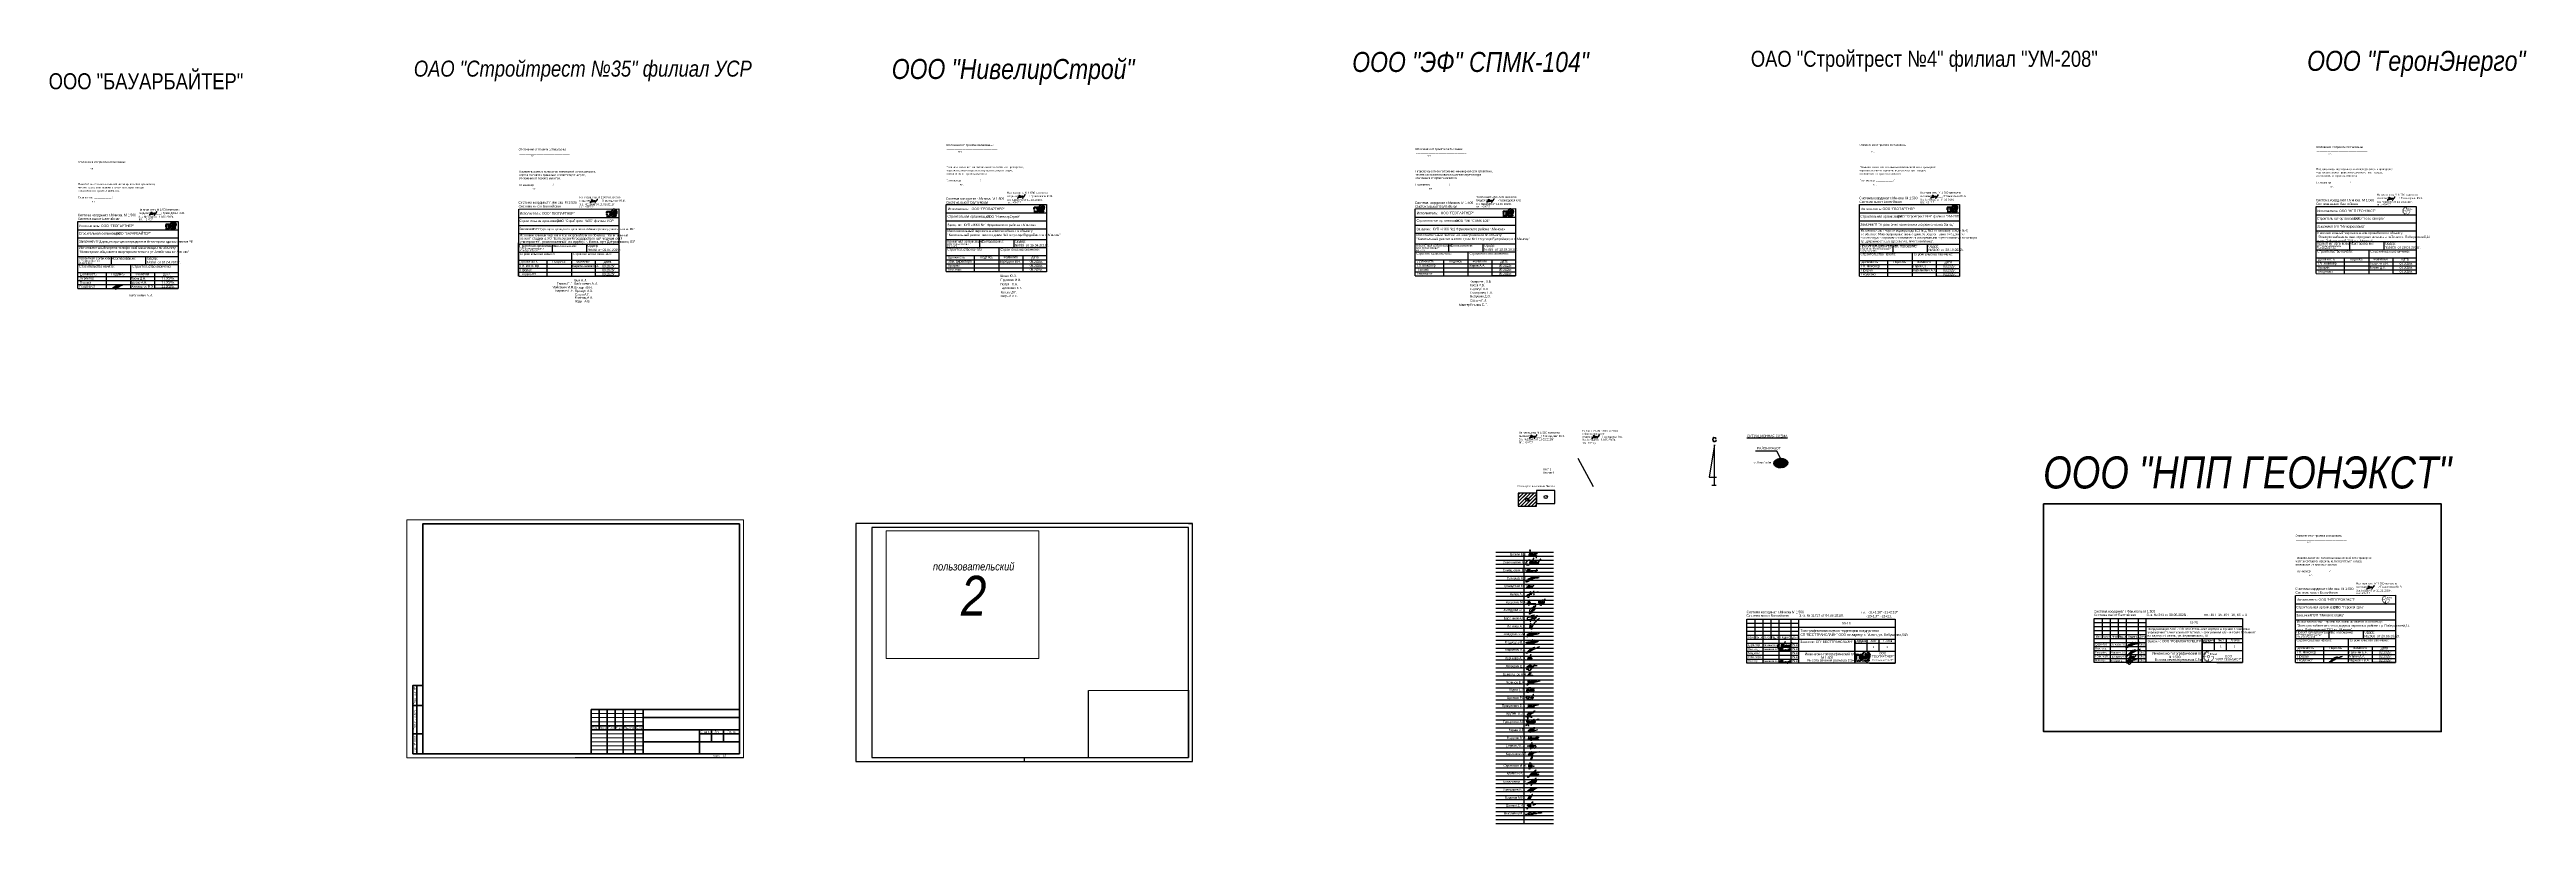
# Paper-space layout '1.' of a CAD drawing. Header units: metres. Extents: x 4268 to 7359, y 3895 to 4861.
import ezdxf
from ezdxf import colors
from ezdxf.entities.mleader import LeaderData, LeaderLine
from ezdxf.enums import TextEntityAlignment as Align
from ezdxf.math import Vec2, Vec3

# ---------------------------------------------------------------- set-up
doc = ezdxf.new("R2010")
doc.units = ezdxf.units.M
doc.layers.add('!_Рамка', color=7, linetype='Continuous')
doc.layers.add('0_заблок', color=7, linetype='Continuous')
doc.layers.add('21_Границы Топоработ', color=50, linetype='Continuous', lineweight=30, plot=False)
doc.layers.add('_Видовой_экран', color=5, linetype='Continuous', plot=False)
doc.layers.add('Рамка', color=5, linetype='Continuous', lineweight=15)
doc.styles.add('P-131', font='ARIALN.TTF')
doc.styles.get("Standard").update_dxf_attribs({"font": 'isocpeur.ttf', "width": 1.1})
doc.styles.add('text', font='ariali.ttf')
doc.styles.add('TOPOлист', font='ARIALNI.TTF', dxfattribs={"height": 2.5})
doc.styles.add('ГОСТ 2.304', font='CS_Gost2304.shx')
doc.styles.add('Д-431', font='ARIALNI.TTF')
doc.styles.add('Р-131', font='ARIALN.TTF')

# ---------------------------------------------------------------- blocks, each defined once
blk = doc.blocks.new('СеверN')
at = {"linetype": 'ByBlock', "lineweight": -2}
h = blk.add_hatch(color=0, dxfattribs=at)
h.paths.add_polyline_path([(-0.1115705103718483, 59.01757461999205), (-0.1115705103709388, 59.43831272153716, 0.4218914896014139), (-2.624815341319845, 56.85849072752001), (-2.204221006853004, 56.86948872317248, -0.421891489600893)])
h.paths.add_polyline_path([(-2.20422100685073, 56.869488723171), (-2.624815341317799, 56.85849072752012, 0.3835045238367536), (-0.3120596290734738, 54.41811173880751), (-0.1115705103713935, 54.42335426890236), (-0.1115705103716209, 54.83084301216638, -0.4065770944030753)])
h.paths.add_polyline_path([(2.05866372353853, 55.65503514105126), (1.695472596276659, 55.86743277561038, -0.2664555627417713), (-0.1115705103716209, 54.83084301216638), (-0.111570510372303, 54.4233542689002), (0.2196174398534367, 54.43201440370933, 0.2313775053399969)])
h.paths.add_polyline_path([(-0.1115705103738946, 59.438312721535), (-0.1115705103718483, 59.01757461999205, -0.2770946535124438), (1.73592188091834, 57.90856253965421), (2.107242765146793, 58.10640427191629, 0.2770946535124738)])
at = {"color": 0, "linetype": 'ByBlock', "lineweight": -2}
for p, q in [((6.821210263296962e-13, 50.25954483336034), (-6.627229091159961, 9.841023410727644)), ((0, 0), (1.818989403545856e-12, 50.25954483337216)), ((1.695472596276204, 55.86743277561163), (2.556638116452405, 55.36381496746492)), ((1.73592188091834, 57.90856253965421), (2.61636393584763, 58.37766672608927)), ((-6.627229091159961, 9.841023410727644), (2.293290593705024, 9.841023410727644)), ((-3.475408845678885, 2.955857780762017e-12), (2.212537834762315, -2.955857780762017e-12))]:
    blk.add_line(p, q, dxfattribs=at)
for centre, radius, end in [((-0.1115705103727578, 56.92420881608143), 2.514103905456385, 329.6804969300659), ((-0.1115705103738946, 56.92420881608098), 2.093365803914442, 329.6804969301119)]:
    blk.add_arc(centre, radius, 28.04892721270843, end, dxfattribs=at)
blk = doc.blocks.new('ЛОГОТИП')
h = blk.add_hatch(color=0)
h.dxf.hatch_style = 1
h.paths.add_polyline_path([(262.8635723465804, -266.7170080014212), (262.8635723465804, -265.3982990654436), (252.1023454916649, -265.3982990654436, 0.2362559706778115), (250.2801318499378, -266.7170080014212)])
h.paths.add_polyline_path([(250.1272130464095, -267.2035233098509), (250.1272130464095, -268.6044520577893), (262.8735032476652, -268.6044520577893), (262.8735032476652, -267.2035233098509)])
h.paths.add_polyline_path([(253.4766228521412, -270.4292637852527), (253.4766228521412, -269.1262240286542), (250.1272130464095, -269.1262240286542), (250.1272130464095, -270.4292637852527)])
h.paths.add_polyline_path([(253.4766228521412, -272.2540755127161), (253.4766228521412, -270.9510357561176), (250.1272130464095, -270.9510357561176), (250.1272130464095, -272.2540755127161)])
h.paths.add_polyline_path([(253.4766228521412, -274.0788872401795), (253.4766228521412, -272.7758474835809), (250.1272130464095, -272.7758474835809), (250.1272130464095, -274.0788872401795)])
h.paths.add_polyline_path([(253.4766228521412, -275.9036989676429), (253.4766228521412, -274.6006592110443), (250.1272130464095, -274.6006592110443), (250.1272130464095, -275.9036989676429)])
h.paths.add_polyline_path([(253.4766228521412, -277.7285106951063), (253.4766228521412, -276.4254709385077), (250.1272130464095, -276.4254709385077), (250.1272130464095, -277.7285106951063)])
h.paths.add_polyline_path([(253.4766228521412, -279.5533224225696), (253.4766228521412, -278.2502826659711), (250.1272130464095, -278.2502826659711), (250.1272130464095, -279.5533224225696)])
h.paths.add_polyline_path([(253.4766228521412, -281.378134150033), (253.4766228521412, -280.0750943934345), (250.1272130464095, -280.0750943934345, 0.3178505894589267), (251.6695474321266, -281.378134150033)])
h = blk.add_hatch(color=0)
h.dxf.hatch_style = 1
h.paths.add_polyline_path([(277.1207324811894, -266.7170080014212), (277.1207324811894, -265.3982990654436), (266.3595056262739, -265.3982990654436, 0.2362559706778115), (264.5372919845468, -266.7170080014212)])
h.paths.add_polyline_path([(264.3843731810184, -267.2035233098509), (264.3843731810184, -268.6044520577893), (277.1306633822742, -268.6044520577893), (277.1306633822742, -267.2035233098509)])
h.paths.add_polyline_path([(264.3843731810184, -269.1262240286542), (264.3843731810184, -270.4292637852527), (267.7337829867502, -270.4292637852527), (267.7337829867502, -269.1262240286542)])
h.paths.add_polyline_path([(264.3843731810184, -270.9510357561176), (264.3843731810184, -272.351964504056), (277.1306633822742, -272.351964504056), (277.1306633822742, -270.9510357561176)])
h.paths.add_polyline_path([(264.3843731810184, -272.7758474835809), (264.3843731810184, -274.1767762315194), (277.1306633822742, -274.1767762315194), (277.1306633822742, -272.7758474835809)])
h.paths.add_polyline_path([(264.3843731810184, -274.6006592110443), (264.3843731810184, -275.9036989676429), (267.7337829867502, -275.9036989676429), (267.7337829867502, -274.6006592110443)])
h.paths.add_polyline_path([(264.3843731810184, -276.4254709385077), (264.3843731810184, -277.7285106951063), (267.7337829867502, -277.7285106951063), (267.7337829867502, -276.4254709385077)])
h.paths.add_polyline_path([(264.3843731810184, -278.2502826659711), (264.3843731810184, -279.6512114139096), (277.1306633822742, -279.6512114139096), (277.1306633822742, -278.2502826659711)])
h.paths.add_polyline_path([(277.1306633822742, -281.378134150033), (277.1306633822742, -280.0750943934345), (264.3843731810184, -280.0750943934345, 0.3178505894589115), (265.9267075667356, -281.378134150033)])
h = blk.add_hatch(color=0)
h.dxf.hatch_style = 1
h.paths.add_polyline_path([(279.4602137522861, -259.8393762166479), (279.3713407241657, -259.573536865857), (279.3781202003365, -259.3024354471004), (279.696826718613, -258.9838866394343), (279.6697017001043, -258.8280019112844), (279.7307312132916, -258.5230118063514), (280.0358716654009, -258.3196837246201), (280.8254565537527, -257.7639262197022), (281.2483450536847, -257.2762164541264), (281.5302730915819, -256.6801298792338), (281.8447255419151, -256.4091818029488), (282.3543600359953, -255.9973362074279), (282.6037565476299, -255.9106331458429), (282.8640016439022, -255.7047143834106), (282.8439477684306, -255.4042801640089), (282.9886145338078, -255.2140265456273), (283.331244848896, -255.1074817753106), (283.5824980691141, -255.0313795208922), (283.6738680501585, -254.8106874219402), (283.6978044213311, -254.4973422863592, 0.2337598767029143), (273.9141283926912, -263.568291085186), (274.6939503375152, -262.9514697441105), (274.9959037955796, -262.5832702583402), (275.2918176153771, -262.5832702583402), (275.4427943444098, -262.9092198579151), (275.6843585336264, -262.9273263755231), (276.1795661885953, -262.6919214699747), (276.7472352751201, -262.2754312117017), (277.0975058393242, -262.0581287884334), (277.610825295269, -262.0762393413697), (277.9671283839143, -262.0641656394123), (278.2992800333159, -261.919301392561), (279.160842613057, -260.6984249533289)])
h.paths.add_polyline_path([(289.0723515846391, -253.9160134675625), (289.885717817152, -254.4270891237802), (290.438334047878, -254.5342593699674), (290.7682590697441, -254.6084569494778), (291.0486932041822, -254.9134833723647), (291.3538692254215, -255.1525563912419), (291.6672901709853, -255.3256800414383), (291.7992658707926, -255.5812454466463), (291.6837871334619, -255.66368316633), (291.3951080746983, -255.7131482193367), (291.1641648276873, -255.6307064643252), (291.3703661878972, -255.8450509920272), (291.6672901709853, -255.9687095892168), (291.9312344567743, -256.0511513442284), (292.1869195905856, -255.8532951675284), (292.4343598000723, -255.878027694032), (292.5498314235774, -255.9522212382144), (292.7065490101859, -255.6554389908288), (292.8797564454435, -255.7131482193367), (292.9622341439972, -255.9274927470392), (292.9209952947203, -256.0841280462328), (292.8467625204921, -256.2819801876044), (293.0364669182254, -256.4880805398057), (293.1024547681291, -256.6364716634985), (292.9787311064729, -256.7353977341841), (292.5498314235774, -256.6364716634985), (292.3106432522418, -256.5210572418105), (292.1539256656342, -256.5045688908081), (292.0796928914051, -256.6859367165052), (292.0796928914051, -256.7848627871913), (292.1374358169842, -256.9167655598817), (292.3601270258441, -256.8260836646969), (292.6982969720348, -256.8178394891956), (293.0694608431777, -256.8508161912005), (293.3993858650438, -256.8508161912005), (293.8942662840172, -256.8673045422029), (294.1252095310274, -256.8673045422029), (294.793304499085, -256.9992073148933), (295.1727132945525, -257.3207220887825), (295.3789146547624, -257.2382803337709), (295.2469460687807, -257.0569125080733), (295.2881849180576, -256.9085213843805), (295.4778893157918, -256.9497422618865), (295.8572981112593, -257.0321799815697), (296.0222606221923, -256.9992073148933), (296.0057636597166, -256.8508161912005), (295.873795073735, -256.7189093831817), (295.601612977448, -256.6364716634985), (295.3789146547624, -256.5045688908081), (294.9417700475415, -256.3561777671152), (294.5541092139229, -256.1583215904152), (294.2076943434067, -255.9274927470392), (294.2571781170091, -255.820318465524), (294.3396629293884, -255.7873417635192), (294.6118450256754, -255.8532951675284), (294.9665119343426, -255.976953764718), (295.2469460687807, -256.034662993226), (295.4613923533161, -256.0593955197296), (295.6923427141528, -256.1171007129096), (295.8440448590395, -256.0962571825413, 0.1198847062322096)])
h.paths.add_polyline_path([(299.277511827092, -259.9914798422797), (299.2151164593142, -259.7628179701437), (299.4126958624211, -259.8043899212025), (299.5374865979766, -259.8771468885475), (299.7038718741078, -260.0226608232379), (299.77666054166, -260.043446798767), (299.7974613688611, -259.8563609130179), (299.7157542707087, -259.5087972780831, 0.06740220033267344), (296.7887632412745, -256.7258540266317), (296.9481464165547, -257.0292462979723), (297.041735911308, -257.2683031755373), (297.2913102685925, -257.5801170204468), (297.4784963719248, -257.7776019469529), (297.7280707292093, -258.0582307755762), (297.8736551781394, -258.182958734737), (297.904849305115, -258.4012296367723), (297.6760757750326, -258.3908346313438), (297.4265014177481, -258.2245347211242), (297.1249321062869, -258.0062638190889), (296.8441565082012, -257.8503548789699), (296.6777783458956, -257.6424789823632), (296.4801918289622, -257.4761790721436), (296.0746397229732, -257.4865740775726), (295.9498489874177, -257.5177550585308), (296.189022931102, -257.8295689034403), (296.4697985291878, -258.0686257810053), (296.7089724728712, -258.3492586449565), (297.2497157280159, -258.5675295469919), (297.6552749478315, -258.7026484762532), (298.1024287082228, -258.8689483864732), (298.3832043063085, -259.0352482966928), (298.7159677447453, -259.0456433021213), (298.9655421020298, -259.2327332231985), (298.9239475614531, -259.4406091198052), (298.7471689855474, -259.627695005554), (298.5183883416385, -259.638090010983), (298.0296400406705, -259.6173040354533), (297.6240808208549, -259.3262761660731), (297.1561262332625, -259.2327332231985), (296.7089724728712, -258.993676345634), (296.2306174716778, -258.754615432741), (295.6170855489809, -258.5155585551761), (295.3987053186729, -258.5883155225215), (295.3987053186729, -258.837767405515), (295.9290481602166, -259.0352482966928), (296.3554082072333, -259.3262761660731), (296.6777783458956, -259.7524229647147), (296.8233627948255, -260.0122658178079), (297.0001413707314, -260.3240796627188), (297.2497157280159, -260.6358935076282), (297.5200909125015, -260.9165263715799), (298.1752244896006, -261.2179492463893), (298.7055673311452, -261.4362161130962), (299.1007332511854, -261.6337010396023), (299.3503076084698, -261.8311819307801), (299.6206756791289, -262.132600770261), (299.7662601280599, -261.9974818409996), (299.7454664146844, -261.6960630015187), (299.7142651738823, -261.4674011293828), (299.5270861843755, -261.2179492463893), (299.4334966896222, -260.9581023579672), (299.5478870115767, -260.8749544205211), (299.6934714605077, -261.0412543307407), (299.8182550822366, -260.8749544205211), (299.77666054166, -260.687864499444), (299.6830710469067, -260.4903836082663), (299.5790811385532, -260.3136886926181), (299.4023025626466, -260.199355738886)])
h.paths.add_polyline_path([(300.5136331817754, -260.6006481075319), (300.2402472400936, -260.6107655189617), (300.1944911113114, -260.8119911947041), (300.1670388568082, -260.9491923533137), (300.2494027341454, -261.122977797334), (300.2494027341454, -261.3699398828317), (300.0938304735218, -261.4339643999638), (300.0389188506888, -261.4797008097194), (300.121282728026, -261.6900745744779), (300.1487349825302, -261.873008107515), (300.0114665961846, -262.0742337832571), (299.8559014493876, -262.3120477797379), (299.9199543386212, -262.5224215444969), (300.0938304735218, -262.8242600581102), (300.313455623379, -263.0437778765572), (300.4964801385067, -263.345620425499), (300.6886601476854, -263.7206315452613), (300.8808330430393, -263.8852729355926), (301.1828220702337, -264.0133260051857), (301.4307317922357, -264.4188563120824), (301.5771485588075, -264.6200819878245), (301.7235653253783, -264.7115507720073), (301.8516853314977, -265.0042452319317), (301.9065898405061, -265.178030675952), (302.0072575921213, -265.4707251358768), (302.0804659754067, -265.452428957843), (302.1719782329701, -265.2420551930845), (302.1902821072481, -265.1688825869351), (302.3366988738198, -265.2786435138232), (302.4373595116094, -265.3609642089891), (302.508839235179, -265.5728996457592), (302.4967101618622, -265.911290162157), (302.3612558011446, -266.0751850167726), (302.2471856013599, -266.0680586271815), (302.1687627836218, -265.9326693309313), (302.1188521804606, -265.8115287785349), (302.0333013090785, -265.7188937845044), (301.9121030556498, -265.7901496097611), (301.8408082915557, -265.8970373829743), (301.7980328558652, -266.0538058479984), (301.6910907097244, -266.4172234698585), (301.6483152740329, -266.6523781850592), (301.5912837310534, -266.8946552545231), (301.4558222565101, -266.9659151151081), (301.3132327283229, -266.8020202604926), (301.2633292389873, -266.5383640222546), (301.2205538032958, -266.324588475828), (301.1920344748933, -266.5882447140657), (301.1706503139612, -266.8661537314861), (301.0922274962231, -267.2794520451571), (300.9852853500824, -267.42909412059), (300.8355677682503, -267.1440587135785), (300.7927923325597, -266.9374095567428), (300.685850186419, -266.5882447140658), (300.5860432077479, -266.2533286152429), (300.6145554223249, -265.8685358599373), (300.7212067179192, -265.7264057618185), (300.664466025486, -265.7759008659068), (300.4505817332048, -266.0395571041444), (300.3008641513734, -266.2319534817971), (300.2295693872793, -266.5383640222548), (300.1654097906558, -266.7378867894986), (300.0513395908711, -266.7806410917183), (299.8517185197034, -266.7450131790902), (299.6734816094695, -266.6238726266943), (299.5879307380874, -266.5811183244746), (299.374046445806, -266.6595045746508), (299.1744253746383, -266.6238726266943), (299.1530412137063, -266.0751850167726), (299.1744253746383, -265.911290162157), (299.3027516817119, -265.9540444643767), (299.3954377205646, -266.0680586271815), (299.4809885919467, -266.0823114063642), (299.5023798667053, -265.9397957205224), (299.4596044310138, -265.7260201740955), (299.4096938278526, -265.4338583774925), (299.4025657742086, -265.0846935348154), (299.0375980455046, -264.4271206642247), (298.7452980493117, -264.3344856701938), (298.4244716108897, -264.3273592806026), (298.0680049042467, -264.3059801118284), (297.6402434335096, -264.191969984352), (297.4548784696308, -264.092204565402), (297.3479434373166, -263.9924431817799), (297.1982258554845, -263.9140609669316), (296.9344380738676, -263.8285523624922), (296.6563941849627, -263.8142995833095), (296.4995485494874, -263.8641802751208), (296.3997344569907, -263.9639416587429), (296.3783431822321, -264.092204565402), (296.4282537853933, -264.2418506761633), (296.4924133820168, -264.3059801118284), (296.6991696206542, -264.3772399724135), (296.8631433097744, -264.441373443407), (296.913046799109, -264.5838891292487), (296.7562011636337, -264.7406575942732), (296.649259017493, -264.8760468905239), (296.542323985178, -265.0114402221025), (296.3997344569907, -265.1254543849072), (296.2571449288025, -265.0541945243222), (296.0717870787503, -264.8617981466691), (295.8721588937569, -264.9116788384804), (295.6582817153021, -264.7406575942732), (295.5442115155165, -264.6266434314684), (294.8003543006426, -264.1982893083045), (294.4937910833351, -264.0415208432801), (294.1016769946455, -263.8134925176705), (293.9377033055252, -263.6353489192006), (293.7309541807144, -263.3788190705541), (293.6026207598152, -263.1222892219075), (293.5099418347882, -263.5712154482071), (293.3744803602449, -263.8348716864448), (293.1891225101926, -263.9773873722866), (292.8183925824351, -263.9560082035123), (292.6401556722003, -263.8277452968532), (292.5403486935302, -263.5284611459874), (292.4761819830801, -263.307559209969), (292.3264644012488, -262.8728817275241), (292.2052661478192, -262.6733589602804), (291.8773187695797, -262.8728817275241), (291.3196374947474, -262.8447111013993), (291.0202094449096, -262.8732166597647), (291.0202094449096, -263.0157323456065), (290.8205883737428, -263.0442379039714), (290.62809535622, -263.0798658166), (290.7564216632927, -263.2722621942526), (290.8134532062722, -263.4575362176424), (290.6637427382666, -263.5929255138926), (290.5639286457699, -263.6926868975147), (290.7920690453402, -263.8352025833565), (291.0202094449096, -264.1701186821792), (291.1128883699357, -264.3340135367953), (291.3695480979086, -264.3197607576126), (291.4550989692907, -264.5192835248567), (291.6119446047669, -264.4266485308258), (291.8543411116243, -264.4480276995996), (292.1894236573353, -264.6119185188873), (292.4674675462402, -264.7758133735028), (292.7954220383062, -264.8969539258992), (293.016427270406, -264.8969539258992), (293.2516957236194, -264.918333094673), (293.2944782731365, -265.1606101641369), (293.2944782731365, -265.4456415358204), (293.8225091212335, -265.782236331172), (294.0292582460452, -265.9675103545615), (293.7939897928309, -266.4093101912695), (293.7013108678048, -266.6587136503244), (293.6371441573547, -266.915243498971), (293.5943687216641, -267.2145316851652), (293.537330064858, -267.4354295858552), (293.4517791934759, -267.5636965278427), (293.2878055043557, -267.5993244404708), (293.0596651047863, -267.5850716612881), (292.9883703406922, -267.5351909694773), (292.8457879263306, -267.3855488940444), (292.7744931622374, -267.1931525163914), (292.7887492695254, -267.5066894464403), (292.810140544284, -267.6919594345018), (292.8671720872635, -267.8130999868977), (293.173735304571, -267.7632192950869), (293.3662283220938, -267.7774720742691), (293.537330064858, -267.7774720742691), (293.6585354321132, -267.9983740102875), (293.7298230823808, -267.8558542891174), (293.7155669750928, -267.6563315218733), (293.6941757003342, -267.4211808420009), (293.7440863034954, -267.1717733476175), (293.865284556925, -266.8226085049405), (293.9936108639977, -266.5945842146593), (294.1362003921859, -266.4235629704522), (294.2502705919705, -266.3309279764212), (294.3358214633527, -266.4235629704522), (294.2930460276611, -266.8297348945316), (294.2930460276611, -267.136145434989), (294.3073021349501, -267.4283031962642), (294.3144301885941, -267.7133386032756), (294.2217726050458, -267.9873494936601), (293.9579848234275, -268.2795112902643), (293.8225304627113, -268.4291533656965), (293.6514216061214, -268.764065429191), (293.4874479170012, -269.0633495800571), (293.5587426810953, -269.1346094406422), (293.8510497911138, -269.1417358302333), (293.9080813340934, -269.0918551384225), (294.0577989159256, -268.8281989001844), (294.2003884441128, -268.742690295745), (294.4356568973271, -268.7854445979647), (294.6281499148499, -268.9137075046237), (294.649534075782, -269.155988609416), (294.4855603866627, -269.3626377662513), (294.2431638798043, -269.7830624695134), (294.1576130084222, -270.0752202307885), (294.2645480407364, -270.2319886958126), (294.4570410582592, -270.4243850734656), (294.5996305864473, -270.6381606198925), (294.5639832043998, -270.923196026904), (294.8352262756571, -271.1910288298232), (294.9279052006832, -271.4119307658411), (294.6142139297308, -271.6114535330853), (294.3789454765174, -271.7967235211468), (294.0296068235184, -271.9606183757624), (293.6089734064262, -271.9249904631338), (293.3594488459239, -271.6399550561223), (293.0742697895485, -270.9772532833963), (292.746322411308, -270.4855687195491), (292.6393802651673, -270.136403876872), (292.6892837545029, -269.8371197260058), (292.6892837545029, -269.5877162669508), (292.4462398894793, -269.2150577435254), (292.1468047258159, -269.3932053773242), (291.8117292939314, -269.3860789877326), (291.6406204373407, -269.0867948368664), (291.6334923836966, -268.6164894417934), (291.6905239266762, -268.4739737559516), (291.6759832663483, -267.7872577451408), (291.6403358843017, -267.2100686121826), (291.6545919915898, -267.0319209783838), (291.9682832625413, -267.0960544493778), (292.2249429905141, -266.9250332051706), (292.2391990978022, -266.761138350555), (291.9825393698302, -266.3692192056578), (291.052463531958, -264.7298671266817), (290.5967020421158, -264.3107740817236), (290.474643015742, -264.0121033007431), (290.2768999946366, -263.7605490117603), (289.9712829161863, -263.6168025508191), (289.6297196749965, -263.3922002188469), (289.3510782247085, -263.2933750313659), (289.0005231074647, -263.4371214923067), (288.6589598662758, -263.4011868947359), (288.3623346638788, -263.3203269883761), (288.2005449193384, -263.1047113322929), (288.0567246992541, -262.9519822307911), (287.7331380963469, -262.7812838128398), (287.00506646135, -262.7812838128398), (286.4567683230016, -262.6465199924592), (286.151158358377, -262.6734719494698), (285.7520869478667, -262.8503847728407), (285.3786537662318, -263.0521390765762), (284.8538312536575, -263.1731948870802), (284.490492591106, -263.1731948870802), (284.1069720042151, -263.2740700212839), (283.9555826732749, -263.4657360045335), (283.8849281535204, -263.7381045163429), (283.4913130475461, -264.0710029510683), (283.380294679112, -264.2727572548042), (283.1986217909234, -264.9183694126268), (282.7747302415264, -265.7354749480551), (282.7141773546809, -266.0582850622945), (282.7747302415264, -266.330653574104), (282.9765850540552, -266.8047763896493), (283.2591817915954, -267.0569682604869), (283.3399237166068, -267.6319702455635), (283.4105711225347, -267.7832869821973), (284.066601041709, -268.3280240058166), (284.2684558542378, -268.5600392356819), (284.3895687417553, -268.7517092542598), (284.359285184506, -269.064427012685), (284.2078958535667, -269.3267072040085), (284.1372484476378, -269.3973214120824), (284.0565278641043, -269.8474098129013), (284.2281062332104, -270.0491641166373), (284.4703320082444, -270.1601275713269), (284.5006084516672, -270.4526727241082), (284.3996774884899, -270.735129556404), (284.1978226759611, -270.8965305781953), (283.8647675706588, -271.0175863886993), (283.6023527574589, -271.0175863886993), (283.4408689074362, -271.0074980682134), (283.2592031330732, -271.2496016185646), (283.1481847646392, -271.6026726589339), (283.0068828389558, -271.7338127545959), (282.7646570639217, -272.2583771725708), (282.4517838829588, -272.631620818584), (281.9067794460443, -273.1763578422033), (281.6847355953505, -273.408377107397), (281.206224089985, -273.454355636844), (280.837208594292, -273.3144508083437), (280.6590641637949, -273.4034822542972), (280.4045670389241, -273.530663693), (280.0228320223569, -273.5815370755467), (279.7810615321869, -273.8486233427498), (279.628363257264, -274.153863638031), (279.4629454614678, -274.4972619967184), (279.2211749712969, -274.6626014988278), (278.9666778464261, -274.8152216464682), (278.8394328409031, -275.0314345311244), (278.763087260355, -275.4257022370301), (278.6994612006811, -275.7563812412491), (278.4958706146099, -275.9725941259053), (278.2159273341649, -275.9980287995145), (277.9614302092941, -276.0870602454675), (277.9614302092941, -276.4177352143579), (278.152301274491, -276.5194819794515), (278.4449711896359, -276.7738529275143), (278.610388985433, -277.0409391947173), (278.9539583255519, -277.3461794899981), (279.4374921920672, -277.6768544588886), (279.959205962683, -278.020252817576), (280.557265313847, -278.287339084779), (281.0408062941889, -278.3509318217948), (281.3207495746337, -278.376366495404), (281.6134123759521, -278.6816067906852), (281.9442550813719, -278.6561721170756), (282.2878244214908, -278.4399592324193), (282.4405155825871, -278.3509318217948), (282.7968115574067, -278.567144706451), (283.1149276281258, -278.7197648540914), (283.8656852542117, -278.9868511212944), (284.4382913359759, -279.0504398229818), (284.8836595260427, -278.8596656472632), (285.3035744467106, -278.5798600255912), (285.7998349479258, -278.3127737583882), (286.2070232338938, -278.0711262001228), (286.6523843101349, -278.032972172045), (287.2886235653986, -278.0838455545918), (287.6449124263918, -278.0965608737324), (289.1464276785646, -278.376366495404), (290.0244303101736, -278.3382124673258), (290.6988352418857, -278.2237463477636), (291.3477940180246, -278.0456874911852), (291.8058817289657, -277.8803520244041), (291.9204072136145, -277.8040399329197), (291.5641112387948, -277.6768544588886), (291.2968945930497, -277.5623923746543), (291.0042317917314, -277.3461794899981), (290.7624613015605, -277.0409391947173), (290.6861086071858, -276.7992876011235), (290.9660518876308, -276.3923005407487), (291.0424045820055, -276.1633683016239), (290.9533323667565, -275.8072546237959), (291.0805773722795, -275.3493941808742), (291.3350673833238, -274.8406563200774), (291.8058817289657, -274.1538636380309), (292.0349255844367, -273.8486233427498), (292.1748972246587, -273.4925096649217), (292.3403221342815, -272.9837758394533), (292.7220571508502, -272.4368839505792), (292.9002086951714, -272.1825170378443), (293.0147270659936, -272.0426122093445), (293.0020004312937, -272.3860105680319), (293.0528998562677, -272.5131920067347), (293.2564975561645, -272.4241645961097), (293.2055981311905, -272.6912508633127), (293.0147270659936, -273.1109572781565), (292.9383814854455, -273.3144508083437), (292.7984098452225, -273.6069757844843), (292.6584382050005, -274.0012434903906), (292.4802937745035, -274.2937684665308), (292.2257966496327, -274.599008761812), (292.0603788538365, -274.9296877660308), (292.0858250094107, -275.2858014438584), (291.9840261594627, -275.6546344761555), (291.7931550942658, -275.8708473608112), (291.3732472874244, -276.2269610386393), (291.1314767972535, -276.4940473058423), (291.2587218027757, -276.6848214815609), (291.9585800038885, -276.9519077487639), (292.4802937745034, -277.0409391947173), (292.8365826354975, -277.1426859598109), (293.3455697714126, -277.3461794899981), (293.3964691963865, -277.5242343112482), (293.8672835420284, -277.3843335180763), (294.1090540321993, -277.3334601355295), (294.6101234797852, -277.1806220801664), (294.9282395505043, -277.1043140240104), (295.1063839810013, -276.9898479044477), (294.9536857060784, -276.7100422827762), (295.0045851310533, -276.5192681070575), (295.3481544711722, -276.2013084573077), (295.4117734170204, -276.0868423377451), (295.0173117657532, -276.2013084573077), (294.7373684853083, -276.2013084573077), (294.5337707854114, -276.0868423377451), (294.4574252048633, -275.8706294530889), (294.5083246298373, -275.6544165684327), (294.7628146408824, -275.3618956276205), (294.6610229047601, -275.2474295080578), (294.6864690603343, -274.9040311493704), (295.0809307116015, -274.3571432958242), (295.2209023518235, -274.2808312043398), (295.4499533211201, -274.4716094153864), (295.3099816808981, -275.0948093604175), (295.2590822559241, -275.3873303012297), (295.2972550461982, -275.6798552773703), (295.6153711169172, -275.7434480143861), (295.7171699668652, -275.9723762181825), (295.6917166974654, -276.1885891028387), (295.8444149723873, -276.4556753700417), (296.0861854625582, -276.7481963108539), (296.3661287430032, -276.9135358129633), (296.6715181790223, -277.0534406414636), (296.6206187540483, -277.4477083473694), (296.1879843125071, -278.096347001338), (296.1879843125071, -278.2998405315252), (296.5188199040995, -278.4015872966188), (296.6333453887482, -278.5160534161814), (296.2770565277551, -278.9484791854939), (295.9843866126102, -279.2410001263061), (295.2464338733098, -279.8680336331217), (294.9155911678909, -280.3640481041216), (294.7374467373938, -280.707446462809), (294.584748462471, -280.9490940210744), (294.3557046070009, -281.1907456146682), (294.5720218277711, -281.139872232121), (295.3736788788319, -280.618419052184), (295.920838805022, -280.3258940760434), (296.3916531506629, -279.9316263701376), (297.2187563572979, -279.6263820395279), (297.5114262724428, -279.3974538357315), (297.8931684028366, -279.1685215966063), (298.6184727595228, -278.9395893574815), (298.732991130345, -278.9268740383409), (298.6439189150969, -279.3211417442472), (298.5294005442747, -279.5755086569812), (298.4838946094621, -279.6974574462113, 0.3605100200303667)])
h.paths.add_polyline_path([(286.01872025988, -280.4400817579603), (286.1782833768848, -280.4002086800715), (285.7694020003319, -280.3703068981508), (285.4303285982396, -280.3703068981508), (285.2408447291109, -280.3005320383418), (285.0114736376445, -280.1310765014741), (284.9217184951012, -280.0313998597439), (284.7222610419321, -279.941690478654), (284.3532668877169, -279.9217519220456), (284.1438429643331, -280.0214325991037), (283.8845440069172, -280.1211092408339), (283.5454706048249, -280.1410477974423), (283.415828239943, -280.1111419801937), (283.1066684761481, -279.9616249999344), (282.887270968723, -280.1211092408339), (282.6678663474713, -280.220789917892), (282.5083032304665, -280.3104992989815), (282.5980583730106, -280.4500490186006), (282.8772973846817, -280.5796314775794), (283.3958810718614, -280.6294718161084), (283.7349544739536, -280.6195005201398), (284.1039486281688, -280.5796314775794), (284.5726715089687, -280.6195005201398), (285.0613344440243, -280.6394390767487), (285.4303285982396, -280.6294718161084), (285.719541193952, -280.5696642169391)], flags=17)
h.paths.add_polyline_path([(294.9596328646085, -263.3759943408181), (295.0909256371206, -263.1366953435618), (295.2144927946047, -262.9823077221722), (295.3457855671168, -262.8819571806334), (295.7087756521942, -262.6658169318848), (295.5079736859125, -262.5037097276595), (295.2917204895757, -262.6349386005413), (295.0754744070655, -262.9128355119769), (294.7820006295833, -263.0209056363515), (294.5503033170171, -263.0440643848592), (294.3108875032494, -262.8973963463054), (294.2259341932513, -263.0131860535157), (294.2259341932513, -263.113536595054), (294.2799921569658, -263.2447654679358), (294.341782849534, -263.3605551751461), (294.3726710819919, -263.507219178372), (294.457624391991, -263.6461676340896), (294.5811986633016, -263.7465181756284), (294.6352566270161, -263.6924851311051), (294.7047658207857, -263.6538872169258), (294.7588308983268, -263.7310790099564), (294.8592283245544, -263.8623078828386), (294.8515027095264, -263.6693263825973), (294.8515027095264, -263.4994995955358)], flags=17)
h.paths.add_polyline_path([(296.5650668868748, -260.9833514064794), (296.6009561390056, -260.8757292035348), (296.6471035282175, -260.7578653376327), (296.6419744596769, -260.5989985019469), (296.2933258477988, -260.7886105031457), (296.2266692982521, -260.896228670762), (296.2164182749975, -261.0755949736754), (296.3343441684701, -261.249832374453), (296.5240485662043, -261.3830748761043), (296.6778637118077, -261.4753184433002), (296.7957896052803, -261.5060676441412), (296.8521880177459, -261.4035743433319), (296.8162987656151, -261.3113307761359), (296.7137529639376, -261.21908720894), (296.6009561390056, -261.096094440903)], flags=17)
at = {"color": 0}
for p, q in [((250.1272130464095, -280.0750943934345), (253.4766228521412, -280.0750943934345)), ((253.4766228521412, -281.378134150033), (251.6695474321259, -281.378134150033)), ((253.4766228521412, -280.0750943934345), (253.4766228521412, -281.378134150033)), ((264.3843731810184, -280.0750943934345), (277.1306633822742, -280.0750943934345)), ((277.1306633822742, -281.378134150033), (265.9267075667349, -281.378134150033)), ((277.1306633822742, -280.0750943934345), (277.1306633822742, -281.378134150033))]:
    blk.add_line(p, q, dxfattribs=at)
for points in [[(250.1272130464095, -267.2035233098509), (262.8735032476652, -267.2035233098509), (262.8735032476652, -268.6044520577893), (250.1272130464095, -268.6044520577893)], [(250.1272130464095, -269.1262240286542), (253.4766228521412, -269.1262240286542), (253.4766228521412, -270.4292637852527), (250.1272130464095, -270.4292637852527)], [(264.3843731810184, -267.2035233098509), (277.1306633822742, -267.2035233098509), (277.1306633822742, -268.6044520577893), (264.3843731810184, -268.6044520577893)], [(264.3843731810184, -269.1262240286542), (267.7337829867502, -269.1262240286542), (267.7337829867502, -270.4292637852527), (264.3843731810184, -270.4292637852527)], [(250.1272130464095, -270.9510357561176), (253.4766228521412, -270.9510357561176), (253.4766228521412, -272.2540755127161), (250.1272130464095, -272.2540755127161)], [(250.1272130464095, -272.7758474835809), (253.4766228521412, -272.7758474835809), (253.4766228521412, -274.0788872401795), (250.1272130464095, -274.0788872401795)], [(250.1272130464095, -274.6006592110443), (253.4766228521412, -274.6006592110443), (253.4766228521412, -275.9036989676429), (250.1272130464095, -275.9036989676429)], [(250.1272130464095, -276.4254709385077), (253.4766228521412, -276.4254709385077), (253.4766228521412, -277.7285106951063), (250.1272130464095, -277.7285106951063)], [(250.1272130464095, -278.2502826659711), (253.4766228521412, -278.2502826659711), (253.4766228521412, -279.5533224225696), (250.1272130464095, -279.5533224225696)], [(264.3843731810184, -270.9510357561176), (277.1306633822742, -270.9510357561176), (277.1306633822742, -272.351964504056), (264.3843731810184, -272.351964504056)], [(264.3843731810184, -272.7758474835809), (277.1306633822742, -272.7758474835809), (277.1306633822742, -274.1767762315194), (264.3843731810184, -274.1767762315194)], [(264.3843731810184, -274.6006592110443), (267.7337829867502, -274.6006592110443), (267.7337829867502, -275.9036989676429), (264.3843731810184, -275.9036989676429)], [(264.3843731810184, -276.4254709385077), (267.7337829867502, -276.4254709385077), (267.7337829867502, -277.7285106951063), (264.3843731810184, -277.7285106951063)], [(264.3843731810184, -278.2502826659711), (277.1306633822742, -278.2502826659711), (277.1306633822742, -279.6512114139096), (264.3843731810184, -279.6512114139096)]]:
    blk.add_lwpolyline(points, close=True, dxfattribs=at)
for points in [[(250.2801318499378, -266.7170080014212), (262.8635723465804, -266.7170080014212), (262.8635723465804, -265.3982990654436)], [(262.8635723465804, -265.3982990654436), (252.1023454916649, -265.3982990654436)], [(264.5372919845468, -266.7170080014212), (277.1207324811894, -266.7170080014212), (277.1207324811894, -265.3982990654436)], [(277.1207324811894, -265.3982990654436), (266.3595056262739, -265.3982990654436)], [(273.9141283926912, -263.568291085186), (274.6939503375152, -262.9514697441105), (274.9959037955796, -262.5832702583402), (275.2918176153771, -262.5832702583402), (275.4427943444098, -262.9092198579151), (275.6843585336264, -262.9273263755231), (276.1795661885953, -262.6919214699747), (276.7472352751201, -262.2754312117017), (277.0975058393242, -262.0581287884334), (277.610825295269, -262.0762393413697), (277.9671283839143, -262.0641656394123), (278.2992800333159, -261.919301392561), (279.160842613057, -260.6984249533289), (279.4602137522861, -259.8393762166479), (279.3713407241657, -259.573536865857), (279.3781202003365, -259.3024354471004), (279.696826718613, -258.9838866394343), (279.6697017001043, -258.8280019112844), (279.7307312132916, -258.5230118063514), (280.0358716654009, -258.3196837246201), (280.8254565537527, -257.7639262197022), (281.2483450536847, -257.2762164541264), (281.5302730915819, -256.6801298792338), (281.8447255419151, -256.4091818029488), (282.3543600359953, -255.9973362074279), (282.6037565476299, -255.9106331458429), (282.8640016439022, -255.7047143834106), (282.8439477684306, -255.4042801640089), (282.9886145338078, -255.2140265456273), (283.3312448488959, -255.1074817753106), (283.5824980691141, -255.0313795208922), (283.6738680501585, -254.8106874219402), (283.6978044213311, -254.4973422863592)], [(302.508839235179, -265.5728996457592), (302.4967101618622, -265.911290162157), (302.3612558011446, -266.0751850167726), (302.2471856013599, -266.0680586271815), (302.1687627836218, -265.9326693309313), (302.1188521804606, -265.8115287785349), (302.0333013090785, -265.7188937845044), (301.9121030556498, -265.7901496097611), (301.8408082915557, -265.8970373829743), (301.7980328558651, -266.0538058479988), (301.6910907097244, -266.4172234698585), (301.6483152740329, -266.6523781850592), (301.5912837310534, -266.8946552545231), (301.4558222565101, -266.9659151151081), (301.3132327283229, -266.8020202604926), (301.2633292389874, -266.5383640222549), (301.2205538032958, -266.324588475828), (301.1920344748933, -266.5882447140657), (301.1706503139612, -266.8661537314861), (301.0922274962231, -267.2794520451571), (300.9852853500824, -267.42909412059), (300.8355677682503, -267.1440587135785), (300.7927923325597, -266.9374095567428), (300.685850186419, -266.5882447140657), (300.5860432077479, -266.2533286152429), (300.6145554223249, -265.8685358599373), (300.8284397146062, -265.5835004529258), (301.0565801141756, -265.4338583774925), (300.664466025486, -265.7759008659068), (300.4505817332047, -266.0395571041445), (300.3008641513734, -266.2319534817971), (300.2295693872793, -266.5383640222549), (300.1654097906558, -266.7378867894986), (300.0513395908711, -266.7806410917183), (299.8517185197034, -266.7450131790902), (299.6734816094695, -266.6238726266943), (299.5879307380874, -266.5811183244746), (299.374046445806, -266.6595045746508), (299.1744253746383, -266.6238726266943), (299.1530412137063, -266.0751850167726), (299.1744253746383, -265.911290162157), (299.3027516817119, -265.9540444643767), (299.3954377205646, -266.0680586271815), (299.4809885919467, -266.0823114063642), (299.5023798667053, -265.9397957205224), (299.4596044310138, -265.7260201740955), (299.4096938278526, -265.4338583774925), (299.4025657742086, -265.0846935348154), (299.0375980455046, -264.4271206642247), (298.7452980493117, -264.3344856701938), (298.4244716108897, -264.3273592806026), (298.0680049042467, -264.3059801118284), (297.6402434335096, -264.191969984352), (297.4548784696308, -264.092204565402), (297.3479434373166, -263.9924431817799), (297.1982258554845, -263.9140609669316), (296.9344380738676, -263.8285523624922), (296.6563941849627, -263.8142995833095), (296.4995485494874, -263.8641802751208), (296.3997344569907, -263.9639416587429), (296.3783431822321, -264.092204565402), (296.4282537853933, -264.2418506761633), (296.4924133820168, -264.3059801118284), (296.6991696206542, -264.3772399724135), (296.8631433097744, -264.441373443407), (296.913046799109, -264.5838891292487), (296.7562011636337, -264.7406575942732), (296.649259017493, -264.8760468905239), (296.542323985178, -265.0114402221025), (296.3997344569907, -265.1254543849072), (296.2571449288025, -265.0541945243222), (296.0717870787503, -264.8617981466691), (295.8721588937569, -264.9116788384804), (295.6582817153021, -264.7406575942732), (295.5442115155165, -264.6266434314684), (294.8003543006425, -264.1982893083045), (294.4937910833351, -264.0415208432801), (294.1016769946455, -263.8134925176705), (293.9377033055252, -263.6353489192006), (293.7309541807144, -263.3788190705541), (293.6026207598152, -263.1222892219075), (293.5099418347882, -263.5712154482071), (293.3744803602449, -263.8348716864448), (293.1891225101926, -263.9773873722866), (292.8183925824351, -263.9560082035123), (292.6401556722003, -263.8277452968532), (292.5403486935302, -263.5284611459874), (292.4761819830801, -263.307559209969), (292.3264644012488, -262.8728817275241), (292.2052661478192, -262.6733589602804), (291.8773187695797, -262.8728817275241), (291.3196374947474, -262.8447111013993), (291.0202094449096, -262.8732166597647), (291.0202094449096, -263.0157323456065), (290.8205883737428, -263.0442379039714), (290.62809535622, -263.0798658166), (290.7564216632927, -263.2722621942526), (290.8134532062722, -263.4575362176424), (290.6637427382666, -263.5929255138926), (290.5639286457699, -263.6926868975147), (290.7920690453402, -263.8352025833565), (291.0202094449096, -264.1701186821792), (291.1128883699357, -264.3340135367953), (291.3695480979086, -264.3197607576126), (291.4550989692907, -264.5192835248567), (291.6119446047669, -264.4266485308258), (291.8543411116243, -264.4480276995996), (292.1894236573353, -264.6119185188873), (292.4674675462402, -264.7758133735028), (292.7954220383062, -264.8969539258992), (293.016427270406, -264.8969539258992), (293.2516957236194, -264.918333094673), (293.2944782731365, -265.1606101641369), (293.2944782731365, -265.4456415358204), (293.8225091212335, -265.782236331172), (294.0292582460452, -265.9675103545615), (293.7939897928309, -266.4093101912695), (293.7013108678048, -266.6587136503244), (293.6371441573547, -266.915243498971), (293.5943687216641, -267.2145316851652), (293.537330064858, -267.4354295858552), (293.4517791934759, -267.5636965278427), (293.2878055043557, -267.5993244404708), (293.0596651047863, -267.5850716612881), (292.9883703406922, -267.5351909694773), (292.8457879263306, -267.3855488940444), (292.7744931622374, -267.1931525163914), (292.7887492695254, -267.5066894464403), (292.810140544284, -267.6919594345018), (292.8671720872635, -267.8130999868977), (293.173735304571, -267.7632192950869), (293.3662283220938, -267.7774720742691), (293.537330064858, -267.7774720742691), (293.6585354321132, -267.9983740102875), (293.7298230823808, -267.8558542891174), (293.7155669750928, -267.6563315218732), (293.6941757003342, -267.4211808420009), (293.7440863034954, -267.1717733476175), (293.865284556925, -266.8226085049405), (293.9936108639977, -266.5945842146593), (294.1362003921859, -266.4235629704522), (294.2502705919705, -266.3309279764212), (294.3358214633527, -266.4235629704522), (294.2930460276611, -266.8297348945316), (294.2930460276611, -267.136145434989), (294.3073021349501, -267.4283031962641), (294.3144301885941, -267.7133386032756), (294.2217726050458, -267.9873494936601), (293.9579848234289, -268.2795112902631), (293.8225304627113, -268.4291533656965), (293.6514216061214, -268.7640654291909), (293.4874479170012, -269.0633495800571), (293.5587426810953, -269.1346094406422), (293.8510497911138, -269.1417358302333), (293.9080813340934, -269.0918551384225), (294.0577989159256, -268.8281989001844), (294.2003884441128, -268.742690295745), (294.4356568973271, -268.7854445979647), (294.6281499148499, -268.9137075046237), (294.649534075782, -269.155988609416), (294.4855603866627, -269.3626377662513), (294.2431638798043, -269.7830624695134), (294.1576130084222, -270.0752202307885), (294.2645480407364, -270.2319886958126), (294.4570410582592, -270.4243850734656), (294.5996305864473, -270.6381606198925), (294.5639832043998, -270.923196026904), (294.8352262756571, -271.1910288298232), (294.9279052006832, -271.4119307658411), (294.6142139297308, -271.6114535330853), (294.3789454765174, -271.7967235211468), (294.0296068235184, -271.9606183757624), (293.6089734064262, -271.9249904631338), (293.3594488459239, -271.6399550561223), (293.0742697895485, -270.9772532833963), (292.746322411308, -270.4855687195491), (292.6393802651673, -270.136403876872), (292.6892837545029, -269.8371197260058), (292.6892837545029, -269.5877162669508), (292.4462398894793, -269.2150577435254), (292.1468047258159, -269.3932053773242), (291.8117292939314, -269.3860789877326), (291.6406204373407, -269.0867948368664), (291.6334923836966, -268.6164894417934), (291.6905239266762, -268.4739737559516), (291.6759832663483, -267.7872577451408), (291.6403358843017, -267.2100686121826), (291.6545919915898, -267.0319209783838), (291.9682832625413, -267.0960544493778), (292.2249429905141, -266.9250332051706), (292.2391990978022, -266.761138350555), (291.9825393698302, -266.3692192056578), (291.052463531958, -264.7298671266817), (290.5967020421158, -264.3107740817236), (290.474643015742, -264.0121033007431), (290.2768999946366, -263.7605490117603), (289.9712829161863, -263.6168025508191), (289.6297196749965, -263.3922002188469), (289.3510782247085, -263.2933750313659), (289.0005231074647, -263.4371214923067), (288.6589598662758, -263.4011868947359), (288.3623346638788, -263.3203269883761), (288.2005449193384, -263.1047113322929), (288.0567246992541, -262.9519822307911), (287.7331380963469, -262.7812838128398), (287.00506646135, -262.7812838128398), (286.4567683230016, -262.6465199924592), (286.151158358377, -262.6734719494698), (285.7520869478667, -262.8503847728407), (285.3786537662318, -263.0521390765762), (284.8538312536575, -263.1731948870802), (284.490492591106, -263.1731948870802), (284.1069720042151, -263.2740700212839), (283.9555826732749, -263.4657360045335), (283.8849281535204, -263.7381045163429), (283.4913130475461, -264.0710029510683), (283.380294679112, -264.2727572548042), (283.1986217909234, -264.9183694126268), (282.7747302415264, -265.7354749480551), (282.7141773546809, -266.0582850622945), (282.7747302415264, -266.330653574104), (282.9765850540552, -266.8047763896493), (283.2591817915954, -267.0569682604869), (283.3399237166068, -267.6319702455635), (283.4105711225347, -267.7832869821973), (284.066601041709, -268.3280240058166), (284.2684558542378, -268.5600392356819), (284.3895687417553, -268.7517092542598), (284.359285184506, -269.064427012685), (284.2078958535667, -269.3267072040085), (284.1372484476378, -269.3973214120824), (284.0565278641043, -269.8474098129013), (284.2281062332104, -270.0491641166373), (284.4703320082444, -270.1601275713269), (284.5006084516672, -270.4526727241082), (284.3996774884899, -270.735129556404), (284.1978226759611, -270.8965305781953), (283.8647675706588, -271.0175863886993), (283.6023527574589, -271.0175863886993), (283.4408689074362, -271.0074980682134), (283.2592031330732, -271.2496016185646), (283.1481847646392, -271.6026726589339), (283.0068828389558, -271.7338127545959), (282.7646570639217, -272.2583771725708), (282.4517838829588, -272.631620818584), (281.9067794460443, -273.1763578422033), (281.6847355953505, -273.408377107397), (281.206224089985, -273.454355636844), (280.837208594292, -273.3144508083437), (280.6590641637949, -273.4034822542972), (280.4045670389241, -273.530663693), (280.0228320223569, -273.5815370755467), (279.7810615321869, -273.8486233427498), (279.628363257264, -274.153863638031), (279.4629454614678, -274.4972619967184), (279.2211749712969, -274.6626014988278), (278.9666778464261, -274.8152216464682), (278.8394328409031, -275.0314345311244), (278.763087260355, -275.4257022370302), (278.6994612006811, -275.7563812412491), (278.4958706146099, -275.9725941259053), (278.2159273341649, -275.9980287995145), (277.9614302092941, -276.0870602454675), (277.9614302092941, -276.4177352143579), (278.152301274491, -276.5194819794515), (278.4449711896359, -276.7738529275143), (278.610388985433, -277.0409391947173), (278.9539583255519, -277.3461794899981), (279.4374921920671, -277.6768544588886), (279.959205962683, -278.020252817576), (280.557265313847, -278.287339084779), (281.0408062941888, -278.3509318217948), (281.3207495746337, -278.376366495404), (281.6134123759521, -278.6816067906852), (281.9442550813719, -278.6561721170756), (282.2878244214908, -278.4399592324194), (282.4405155825871, -278.3509318217948), (282.7968115574067, -278.567144706451), (283.1149276281258, -278.7197648540914), (283.8656852542117, -278.9868511212944), (284.4382913359759, -279.0504398229818), (284.8836595260427, -278.8596656472632), (285.3035744467106, -278.5798600255912), (285.7998349479258, -278.3127737583882), (286.2070232338938, -278.0711262001228), (286.6523843101349, -278.032972172045), (287.2886235653987, -278.0838455545918), (287.6449124263918, -278.0965608737324), (289.1464276785646, -278.376366495404), (290.0244303101736, -278.3382124673258), (290.6988352418857, -278.2237463477636), (291.3477940180246, -278.0456874911852), (291.8058817289657, -277.8803520244041), (291.9204072136145, -277.8040399329197), (291.5641112387948, -277.6768544588886), (291.2968945930497, -277.5623923746543), (291.0042317917314, -277.3461794899981), (290.7624613015605, -277.0409391947173), (290.6861086071858, -276.7992876011235), (290.9660518876308, -276.3923005407487), (291.0424045820055, -276.1633683016239), (290.9533323667565, -275.8072546237959), (291.0805773722795, -275.3493941808742), (291.3350673833238, -274.8406563200774), (291.8058817289657, -274.153863638031), (292.0349255844367, -273.8486233427498), (292.1748972246587, -273.4925096649217), (292.3403221342815, -272.9837758394533), (292.7220571508487, -272.4368839505787), (292.9002086951714, -272.1825170378443), (293.0147270659936, -272.0426122093445), (293.0020004312937, -272.3860105680319), (293.0528998562677, -272.5131920067347), (293.2564975561645, -272.4241645961097), (293.2055981311905, -272.6912508633127), (293.0147270659936, -273.1109572781565), (292.9383814854455, -273.3144508083437), (292.7984098452225, -273.6069757844843), (292.6584382050005, -274.0012434903906), (292.4802937745035, -274.2937684665308), (292.2257966496327, -274.599008761812), (292.0603788538365, -274.9296877660308), (292.0858250094107, -275.2858014438584), (291.9840261594627, -275.6546344761555), (291.7931550942658, -275.8708473608112), (291.3732472874244, -276.2269610386393), (291.1314767972535, -276.4940473058423), (291.2587218027757, -276.6848214815609), (291.9585800038885, -276.9519077487639), (292.4802937745035, -277.0409391947173), (292.8365826354975, -277.1426859598109), (293.3455697714126, -277.3461794899981), (293.3964691963865, -277.5242343112482), (293.8672835420284, -277.3843335180763), (294.1090540321993, -277.3334601355295), (294.6101234797852, -277.1806220801664), (294.9282395505043, -277.1043140240104), (295.1063839810013, -276.9898479044477), (294.9536857060784, -276.7100422827762), (295.0045851310533, -276.5192681070575), (295.3481544711722, -276.2013084573077), (295.4117734170204, -276.0868423377451), (295.0173117657532, -276.2013084573077), (294.7373684853083, -276.2013084573077), (294.5337707854114, -276.0868423377451), (294.4574252048633, -275.8706294530889), (294.5083246298373, -275.6544165684327), (294.7628146408824, -275.3618956276205), (294.6610229047601, -275.2474295080578), (294.6864690603343, -274.9040311493704), (295.0809307116015, -274.3571432958242), (295.2209023518235, -274.2808312043398), (295.4499533211201, -274.4716094153864), (295.3099816808981, -275.0948093604175), (295.2590822559241, -275.3873303012297), (295.2972550461982, -275.6798552773703), (295.6153711169172, -275.7434480143861), (295.7171699668652, -275.9723762181825), (295.6917166974654, -276.1885891028387), (295.8444149723873, -276.4556753700417), (296.0861854625582, -276.7481963108539), (296.3661287430032, -276.9135358129633), (296.6715181790223, -277.0534406414636), (296.6206187540483, -277.4477083473694), (296.1879843125071, -278.096347001338), (296.1879843125071, -278.2998405315252), (296.5188199040995, -278.4015872966188), (296.6333453887482, -278.5160534161814), (296.2770565277551, -278.9484791854939), (295.9843866126103, -279.2410001263061), (295.2464338733098, -279.8680336331217), (294.9155911678909, -280.3640481041216), (294.7374467373938, -280.707446462809), (294.584748462471, -280.9490940210744), (294.3557046070009, -281.1907456146682), (294.5720218277711, -281.139872232121), (295.3736788788319, -280.618419052184), (295.920838805022, -280.3258940760434), (296.3916531506629, -279.9316263701376), (297.2187563572979, -279.6263820395279), (297.5114262724428, -279.3974538357315), (297.8931684028366, -279.1685215966063), (298.6184727595228, -278.9395893574815), (298.732991130345, -278.9268740383409), (298.6439189150969, -279.3211417442471), (298.5294005442747, -279.5755086569811), (298.4838946094621, -279.6974574462113)], [(285.3903986929454, -254.3866551352726), (285.0681637169764, -254.4940150418847), (284.9965559445391, -254.6311960238531), (285.0383283307656, -254.7564485756793), (285.1397714894138, -254.732587680066), (285.3008925343111, -254.6371602389245), (285.5037788516092, -254.4761223966707), (285.5992535102505, -254.3627982749872)], [(285.8439122137734, -254.3150845544164), (286.1780841897571, -254.1659751423049), (286.6614330967968, -254.1242256368059), (286.9657696865688, -254.1063329915919), (287.1328521176474, -254.0645834860925), (287.2462322763113, -254.0049373000511)], [(289.0723515846391, -253.9160134675625), (289.885717817152, -254.4270891237802), (290.438334047878, -254.5342593699675), (290.7682590697441, -254.6084569494778), (291.0486932041822, -254.9134833723647), (291.3538692254215, -255.1525563912419), (291.6672901709853, -255.3256800414383), (291.7992658707926, -255.5812454466463), (291.6837871334619, -255.66368316633), (291.3951080746983, -255.7131482193367), (291.1641648276873, -255.6307064643252), (291.3703661878972, -255.8450509920272), (291.6672901709853, -255.9687095892168), (291.9312344567743, -256.0511513442284), (292.1869195905856, -255.8532951675284), (292.4343598000723, -255.878027694032), (292.5498314235774, -255.9522212382144), (292.7065490101859, -255.6554389908288), (292.8797564454435, -255.7131482193367), (292.9622341439972, -255.9274927470392), (292.9209952947203, -256.0841280462328), (292.8467625204921, -256.2819801876044), (293.0364669182254, -256.4880805398057), (293.1024547681291, -256.6364716634985), (292.9787311064729, -256.7353977341841), (292.5498314235774, -256.6364716634985), (292.3106432522418, -256.5210572418105), (292.1539256656342, -256.5045688908081), (292.0796928914051, -256.6859367165052), (292.0796928914051, -256.7848627871913), (292.1374358169842, -256.9167655598817), (292.3601270258441, -256.8260836646969), (292.6982969720348, -256.8178394891956), (293.0694608431777, -256.8508161912005), (293.3993858650438, -256.8508161912005), (293.8942662840172, -256.8673045422029), (294.1252095310274, -256.8673045422029), (294.793304499085, -256.9992073148933), (295.1727132945525, -257.3207220887825), (295.3789146547624, -257.2382803337709), (295.2469460687807, -257.0569125080733), (295.2881849180576, -256.9085213843805), (295.4778893157918, -256.9497422618865), (295.8572981112593, -257.0321799815697), (296.0222606221923, -256.9992073148933), (296.0057636597166, -256.8508161912005), (295.873795073735, -256.7189093831817), (295.601612977448, -256.6364716634985), (295.3789146547624, -256.5045688908081), (294.9417700475415, -256.3561777671152), (294.5541092139229, -256.1583215904152), (294.2076943434067, -255.9274927470392), (294.2571781170091, -255.820318465524), (294.3396629293884, -255.7873417635192), (294.6118450256754, -255.8532951675284), (294.9665119343426, -255.976953764718), (295.2469460687807, -256.034662993226), (295.4613923533161, -256.0593955197296), (295.6923427141528, -256.1171007129096), (295.8440448590395, -256.0962571825413)], [(294.0328578419967, -262.2798539314031), (294.0869158057112, -262.3647653072694), (294.1641506145088, -262.4110787689569), (294.2954433870209, -262.4805550144797), (294.426736159533, -262.5114293104953), (294.54257770199, -262.5268684761668), (294.6429822420432, -262.5268684761668), (294.6970402057586, -262.5268684761668), (294.7356611670702, -262.5268684761668), (294.8051703608398, -262.519148893331)], [(294.0560204594276, -262.2180972687156), (294.7974447458118, -262.4496766831362)], [(294.3108875032494, -262.8973963463054), (294.5503033170171, -263.0440643848592), (294.7820006295833, -263.0209056363515), (295.0754744070655, -262.9128355119769), (295.2917204895757, -262.6349386005413), (295.5079736859125, -262.5037097276595), (295.7087756521942, -262.6658169318848), (295.3457855671168, -262.8819571806334), (295.2144927946047, -262.9823077221722), (295.0909256371206, -263.1366953435618), (294.9596328646085, -263.3759943408181), (294.8515027095264, -263.4994995955358), (294.8515027095264, -263.6693263825973), (294.8592283245544, -263.8623078828386), (294.7588308983268, -263.7310790099564), (294.7047658207857, -263.6538872169258), (294.6352566270161, -263.6924851311051), (294.5811986633016, -263.7465181756284), (294.457624391991, -263.6461676340896), (294.3726710819919, -263.507219178372), (294.341782849534, -263.3605551751461), (294.2799921569658, -263.2447654679358), (294.2259341932513, -263.113536595054), (294.2259341932513, -263.0131860535157), (294.3108875032494, -262.8973963463054)], [(295.7240205812959, -270.0995088711907), (295.7740165503692, -270.2868933712257), (295.7740165503692, -270.561723433234), (295.8240125194416, -270.7241252164176), (295.9239973437625, -270.9614791854842), (296.0864842432502, -271.1613570616096), (296.3239508686956, -271.3362481855552), (296.4739316620889, -271.3612309024065), (296.6489104400189, -271.1488636855197), (296.5989215847721, -270.8115707783904), (296.5864225925034, -270.5867101854137), (296.5864225925034, -270.3368628402573), (296.5864225925034, -270.1744610570731), (296.7239043936288, -270.0995088711907), (297.0363649726842, -269.9745831809482), (297.2363417351507, -269.9121243711552), (297.1738538876352, -269.8246788091824), (296.9613781329008, -269.7122464950298), (296.8113973395066, -269.637290273819), (296.6489104400189, -269.562338087936), (296.5489256156989, -269.5248619949948), (296.3489488532323, -269.6497836499088), (296.2364650366435, -269.6872597428501), (296.2239660443756, -269.3874469639904), (296.298952884159, -269.262521273748), (296.3489488532323, -269.0376606807713), (296.2364650366435, -268.8627695568262), (296.0489872664448, -268.8377828046464), (295.7990145349058, -268.8627695568262), (295.4865539558505, -268.9002456497674), (295.211583239774, -268.9751978356503), (295.0241054695753, -269.1251062427441), (294.9116216529865, -269.2875080259278), (294.8991226607186, -269.4873859020531), (295.0616024463807, -269.7622159640614), (295.1990842475052, -269.8871376189754), (295.3865620177039, -270.0245526499793), (295.5115519403871, -270.0745221190109), (295.7240205812959, -270.062032778249)], [(296.7887632412745, -256.7258540266317), (296.9481464165547, -257.0292462979723), (297.041735911308, -257.2683031755373), (297.2913102685925, -257.5801170204468), (297.4784963719248, -257.7776019469529), (297.7280707292093, -258.0582307755762), (297.8736551781394, -258.182958734737), (297.904849305115, -258.4012296367723), (297.6760757750326, -258.3908346313438), (297.4265014177481, -258.2245347211242), (297.1249321062869, -258.0062638190889), (296.8441565082012, -257.8503548789699), (296.6777783458956, -257.6424789823632), (296.4801918289622, -257.4761790721436), (296.0746397229732, -257.4865740775726), (295.9498489874177, -257.5177550585308), (296.189022931102, -257.8295689034403), (296.4697985291878, -258.0686257810053), (296.7089724728712, -258.3492586449565), (297.2497157280159, -258.5675295469919), (297.6552749478315, -258.7026484762532), (298.1024287082228, -258.8689483864732), (298.3832043063085, -259.0352482966928), (298.7159677447453, -259.0456433021213), (298.9655421020298, -259.2327332231985), (298.9239475614531, -259.4406091198052), (298.7471689855474, -259.627695005554), (298.5183883416385, -259.638090010983), (298.0296400406705, -259.6173040354533), (297.6240808208549, -259.3262761660731), (297.1561262332625, -259.2327332231985), (296.7089724728712, -258.993676345634), (296.2306174716778, -258.754615432741), (295.6170855489809, -258.5155585551761), (295.3987053186729, -258.5883155225215), (295.3987053186729, -258.837767405515), (295.9290481602166, -259.0352482966928), (296.3554082072333, -259.3262761660731), (296.6777783458956, -259.7524229647147), (296.8233627948257, -260.0122658178088), (297.0001413707314, -260.3240796627188), (297.2497157280159, -260.6358935076282), (297.5200909125015, -260.9165263715799), (298.1752244896006, -261.2179492463893), (298.7055673311452, -261.4362161130962), (299.1007332511854, -261.6337010396023), (299.3503076084698, -261.8311819307801), (299.6206756791289, -262.132600770261), (299.7662601280599, -261.9974818409996), (299.7454664146844, -261.6960630015187), (299.7142651738823, -261.4674011293828), (299.5270861843755, -261.2179492463893), (299.4334966896222, -260.9581023579672), (299.5478870115767, -260.8749544205211), (299.6934714605077, -261.0412543307407), (299.8182550822366, -260.8749544205211), (299.77666054166, -260.687864499444), (299.6830710469067, -260.4903836082663), (299.5790811385532, -260.3136886926181), (299.4023025626466, -260.199355738886), (299.277511827092, -259.9914798422797), (299.2151164593142, -259.7628179701437), (299.4126958624211, -259.8043899212025), (299.5374865979766, -259.8771468885475), (299.7038718741078, -260.0226608232379), (299.77666054166, -260.043446798767), (299.7974613688611, -259.8563609130179), (299.7157542707087, -259.5087972780832), (299.7157542707087, -259.5087972780832)], [(296.6419744596769, -260.5989985019469), (296.2933258477988, -260.7886105031457), (296.2266692982521, -260.896228670762), (296.2164182749975, -261.0755949736754), (296.3343441684701, -261.249832374453), (296.5240485662043, -261.3830748761043), (296.6778637118077, -261.4753184433002), (296.7957896052803, -261.5060676441412), (296.8521880177459, -261.4035743433319), (296.8162987656151, -261.3113307761359), (296.7137529639376, -261.21908720894), (296.6009561390056, -261.096094440903), (296.5650668868748, -260.9833514064794), (296.6009561390056, -260.8757292035348), (296.6471035282175, -260.7578653376327), (296.6419744596769, -260.5989985019469)], [(300.5074008040628, -260.6008787541011), (300.2402472400936, -260.6107655189617), (300.1944911113114, -260.8119911947042), (300.1670388568082, -260.9491923533137), (300.2494027341454, -261.122977797334), (300.2494027341454, -261.3699398828317), (300.0938304735218, -261.4339643999638), (300.0389188506888, -261.4797008097194), (300.121282728026, -261.6900745744779), (300.1487349825302, -261.873008107515), (300.0114665961846, -262.0742337832571), (299.8559014493876, -262.3120477797379), (299.9199543386212, -262.5224215444969), (300.0938304735218, -262.8242600581102), (300.313455623379, -263.0437778765572), (300.4964801385067, -263.345620425499), (300.6886601476854, -263.7206315452613), (300.8808330430393, -263.8852729355926), (301.1828220702337, -264.0133260051857), (301.4307317922357, -264.4188563120824), (301.5771485588075, -264.6200819878245), (301.7235653253783, -264.7115507720073), (301.8516853314977, -265.0042452319317), (301.9065898405061, -265.178030675952), (302.0072575921213, -265.4707251358768), (302.0804659754067, -265.452428957843), (302.1719782329701, -265.2420551930845), (302.1902821072481, -265.1688825869351), (302.3366988738198, -265.2786435138232), (302.4373595116094, -265.3609642089891), (302.508839235179, -265.5728996457592)], [(300.579036089146, -264.0881369545818), (300.7279284671622, -264.155785196433), (300.8407324059208, -264.2955891417278), (300.8993859012262, -264.399313217637)], [(283.1066684761481, -279.9616249999344), (282.887270968723, -280.1211092408339), (282.6678663474713, -280.220789917892), (282.5083032304665, -280.3104992989815), (282.5980583730106, -280.4500490186006), (282.8772973846817, -280.5796314775794), (283.3958810718614, -280.6294718161084), (283.7349544739536, -280.6195005201398), (284.1039486281688, -280.5796314775794), (284.5726715089686, -280.6195005201398), (285.0613344440244, -280.6394390767487), (285.4303285982396, -280.6294718161084), (285.719541193952, -280.5696642169391), (286.01872025988, -280.4400817579603), (286.1782833768848, -280.4002086800715), (285.7694020003319, -280.3703068981508), (285.4303285982396, -280.3703068981508), (285.2408447291109, -280.3005320383418), (285.0114736376445, -280.1310765014741), (284.9217184951012, -280.0313998597439), (284.7222610419321, -279.941690478654), (284.3532668877169, -279.9217519220456), (284.1438429643331, -280.0214325991037), (283.8845440069172, -280.1211092408339), (283.5454706048249, -280.1410477974423), (283.415828239943, -280.1111419801937), (283.1066684761481, -279.9616249999344)], [(283.7910398780759, -278.1826546007596), (284.0382453313041, -278.0326412751328), (284.3031073006459, -277.9090997024614), (284.5238279797059, -277.829680408267), (284.7886899490477, -277.7149640983566), (284.8858079014926, -277.5473002472072), (284.8504948692671, -277.4061081490131), (284.726892142653, -277.3355141175803), (284.5944611579826, -277.3884576234909), (284.42671002726, -277.4855274432075), (284.258966010364, -277.5561214746403), (284.0912148796424, -277.5914184903568), (284.0029322990795, -277.6267195414016), (283.9234708627464, -277.7061388355955), (283.8175246522442, -277.8208551455059), (283.746898587794, -277.9267461926552), (283.6762654095173, -278.0238160123718), (283.6144676031236, -278.0944100438046), (283.5438344248469, -278.1914798635212), (283.4908577626829, -278.2708991577151), (283.6144676031236, -278.2444274047598), (283.6850936675737, -278.2444274047598), (283.7204066997992, -278.2356021419987)], [(284.1618480579191, -276.7707497601327), (284.3119355587023, -276.4265967950728), (284.4355382853164, -276.2942339949682), (284.5591410119314, -276.1618671595356), (284.8416666112116, -275.9853780456251), (285.1594981288908, -275.8618364729532), (285.4243672120583, -275.7912424415204), (285.5038215345648, -275.7647666532371), (285.3802188079508, -276.0206750613415), (285.2742725974485, -276.144216634013), (285.1594981288908, -276.2677582066849), (285.0182388861631, -276.4001250421175), (284.9211209337182, -276.4883695990729), (284.8151818370425, -276.629561697267), (284.7445486587658, -276.8060467758492), (284.5944611579826, -276.8854660700431), (284.3913969950354, -276.9207671210879), (284.1706763159755, -276.9560641368043), (284.1000502515244, -276.9472388740433), (284.0382453313041, -276.9119418583268)], [(285.6274242611789, -276.2236359282074), (285.8658014563516, -276.1971641752521), (286.0600373612424, -276.1353913712519), (286.2719297822459, -276.0383255868637), (286.4926433474802, -275.9853780456251), (286.6603944782019, -276.0383255868637), (286.8457950112106, -276.2059894380131), (286.9605694797692, -276.3207057479235), (286.9958896258204, -276.4530725833565), (286.9429129636565, -276.6030859089833), (286.8104819789851, -276.6648587129835), (286.5897612999252, -276.6825052031772), (286.4220172830292, -276.7178022188937), (286.2454378942512, -276.7795750228938), (286.0600373612424, -276.7884002856549), (285.9894041829657, -276.6825052031772), (285.9011216024028, -276.5324918775505), (285.7863471338451, -276.4707190735508), (285.5832829708979, -276.3295310106846)], [(296.5364266234301, -273.3350188761506), (296.5364266234301, -273.0601888141427), (296.6364185615766, -272.7853587521345), (296.8738851870221, -272.6104635928609), (297.048863964952, -272.3606202830324), (297.1363569108307, -272.0732968449347), (297.1988518721719, -271.7734800307467), (297.3238346810285, -271.4986499687388), (297.4488174898861, -271.2862787165236), (297.5613084203005, -271.2363092474925), (298.2237265552158, -271.2113265306407), (298.4237033176823, -271.2113265306407), (298.4986901574657, -271.4361871236174), (298.3362103718046, -271.6610477165946), (298.1612315938737, -271.7859734068365), (297.8862679916238, -271.7859734068365), (297.8737689993559, -271.8234494997782), (297.9237649684283, -272.1607424069075), (297.8862679916238, -272.3356335308526), (297.7487861904983, -272.4855419379469), (297.4863144666906, -272.7853587521345), (297.4238195053495, -272.9352671592283), (297.386322528544, -273.4349578142132), (297.2488407274186, -273.5598835044557), (296.9238811560954, -273.6972985354596), (296.6989064090922, -273.7097878762215), (296.61142057704, -273.6723117832798), (296.5614246079667, -273.5348967522759), (296.5239276311622, -273.4224644381234), (296.4989296466256, -273.3350188761506)], [(298.460211472674, -272.6060892970982), (298.4731870912838, -272.4157912901064), (298.5424259596657, -272.2687439307024), (298.7587787495668, -272.1476437315882), (299.0184049429781, -272.1649431835576), (299.1179273686084, -272.2730698025266), (299.0616783464884, -272.4244430337553), (299.0443704078498, -272.5758162649836), (298.9448479822186, -272.7185417878918), (298.8193600917166, -272.8050390477388), (298.76310395577, -272.8223384997082), (298.6376231790937, -272.8136907913877), (298.5251180210271, -272.7834137239447), (298.4299208015991, -272.6796170121283)]]:
    blk.add_lwpolyline(points, dxfattribs=at)
at = {"lineweight": 13}
for points in [[(251.0184583373116, -291.2920668662073), (251.0184583373116, -284.5523617348475), (255.7998485004492, -284.5523617348475)], [(255.7998485004492, -284.5523617348475), (255.7998485004492, -291.2947837039947)], [(258.2238852376877, -291.2947837039947), (260.5714125763548, -284.5523617348475), (261.6946942906723, -284.5523617348475), (263.9174749965855, -291.2947837039947)], [(258.9459419462955, -289.220937348769), (263.2327584905389, -289.2178142572451)], [(266.5449915251938, -291.2947837039947), (266.5449915251938, -284.5523617348475), (269.5730969632626, -284.5523617348475)], [(269.1191120948518, -288.3760141220802), (266.5449915251938, -288.3760141220802)], [(272.7376695311386, -284.5523617348475), (279.1483720760925, -284.5523617348475)], [(275.9430208036156, -284.5523617348475), (275.9430208036156, -291.2947837039947)], [(280.8899254171508, -284.5523617348475), (280.8879408443554, -291.2947837039947)], [(280.8890636154684, -287.4802616888487), (285.6016887502769, -287.4802616888487)], [(285.6016887502769, -284.5523617348475), (285.6016887502769, -291.2947837039947)], [(293.6159093867682, -284.5523617348475), (288.6501887565714, -284.5523617348475), (288.6501887565714, -291.2947837039947), (293.7025131043974, -291.2947837039947)], [(288.6501887565714, -287.4805625870681), (292.9014322732419, -287.4805625870681)], [(295.5860052432217, -291.2947837039947), (295.5860052432217, -284.5523617348475), (298.6141106812905, -284.5523617348475)], [(298.1601258128797, -288.3760141220802), (295.5860052432217, -288.3760141220802)]]:
    blk.add_lwpolyline(points, dxfattribs=at)
at = {"color": 0}
for centre, radius, start, end in [((252.5087743812397, -267.878245992862), 2.513030283361788, 99.30724506743616, 152.478156273418), ((266.7659345158486, -267.878245992862), 2.513030283361788, 99.30724506743616, 152.478156273418), ((287.9770000513599, -268.9244414776213), 15.04834563380882, 290.5674175638881, 162.5181445157297), ((251.8197211109701, -279.6360752454326), 1.748519762803684, 194.5414575012048, 265.0730145334248), ((266.0768812455791, -279.6360752454326), 1.748519762803754, 194.5414575012062, 265.0730145334227)]:
    blk.add_arc(centre, radius, start, end, dxfattribs=at)
at = {"lineweight": 13}
for centre in [(269.1191120948518, -286.4372369611853), (298.1601258128797, -286.4372369611853)]:
    blk.add_arc(centre, 1.938777160894858, 270, 76.45786259357241, dxfattribs=at)
blk = doc.blocks.new('A$C782B26CB')
at = {"color": 5}
for points in [[(5.327643423108384, 2.874478776007891), (5.609198703430593, 3.281365183182061), (5.883143723243847, 3.726279139518738), (6.210672006011009, 4.226087874732912), (6.465593114495277, 4.640580481849611), (6.720514222746715, 5.04366422072053), (7.020503593143076, 5.526533325202763), (7.253616973059252, 5.969585593789816), (7.452980047790334, 6.388510912656784), (7.658895532833412, 6.877026273868978), (7.785761045990512, 7.149758289568126), (7.914681364316493, 7.446968045085669), (7.932675263378769, 7.518897263333201), (7.928175918757915, 7.541374552063644), (7.908683978021145, 7.542873382568359), (7.884694432606921, 7.527888523414731), (7.713768051238731, 7.231180389411747), (7.43638849677518, 6.736667119897902), (7.193152461433783, 6.278761000372469), (6.917912966804579, 5.796977017074823), (6.632270694710314, 5.314361307770014), (6.476336909225211, 5.053019198589027), (6.300972079159692, 4.718893735669553), (6.089863035362214, 4.373634348623455), (5.948323325254023, 4.133870574645698), (5.730287795886397, 3.743448032997549), (5.537525847554207, 3.394261002540588), (5.228890984784812, 2.904700165614486), (4.88419350865297, 2.376886826939881), (4.681531610433012, 2.072838817723095), (4.464675723575056, 1.791081067174673), (4.278836780926213, 1.559413046576083), (4.061979154357687, 1.313777199946344), (3.890903142746538, 1.145204002037644), (3.608625809894875, 0.8797239484265447), (3.370082246605307, 0.699110115878284), (3.12672093953006, 0.5473938072100282), (2.844205242116004, 0.3853097967803478), (2.603253677021712, 0.2624927349388599), (2.386396050220355, 0.1926553286612034), (2.135805517667904, 0.1180008072406054), (1.882805243134499, 0.05298051703721285), (1.624987224815413, 0), (1.369577208533883, 0.01444876194000244), (1.13344338699244, 0.0481634009629488), (0.9021290491800755, 0.1131845535710454), (0.7165963265579194, 0.2191447261720896), (0.5455203151796013, 0.3660447802394629), (0.3889010148122907, 0.5249846084043384), (0.2099154822062701, 0.8053745366632938), (0.1135345082730055, 1.084724160842597), (0.03642972884699702, 1.414646174758673), (0.007516306592151523, 1.739751073531806), (0, 2.075144380331039), (0.02656283648684621, 2.362348427996039), (0.0845184326171875, 2.661619829945266), (0.1497989480849355, 2.911218657158315), (0.2415622652042657, 3.19600940681994), (0.3912811784539372, 3.52665713429451), (0.5122276002075523, 3.773672008886933), (0.681264465674758, 4.0391546478495), (0.8333983402699232, 4.239473923109472), (1.007265128660947, 4.437379038892686), (1.232035756111145, 4.684219810180366), (1.473517986480147, 4.882124925032258), (1.731903207488358, 5.075203443877399), (1.985884777503088, 5.266716766171157), (2.241856777109206, 5.409111710265279), (2.495412074960768, 5.529786107130349), (2.746554151410237, 5.62632579728961), (2.969419603934512, 5.696397637948394), (3.22055994044058, 5.749494510702789), (3.464457132387906, 5.768802621401846), (3.696279516909271, 5.749494510702789), (3.93051686277613, 5.672262931242585), (4.065747746964917, 5.549175235442817), (4.1358964627143, 5.365222432650626), (4.18177725141868, 5.109393848106265), (4.18177725141868, 4.877699108794332), (4.133472801884636, 4.63324405439198), (4.056199253769591, 4.297769729979336), (3.94508318672888, 3.867589822970331), (3.834000177681446, 3.534528796561062), (3.703496563015506, 3.089697582647204), (3.6141482074745, 2.814560887403786), (3.561060811858624, 2.579067789018154), (3.527103460626677, 2.309992782771587), (3.531954262172803, 2.135457876138389), (3.575613216729835, 2.00940440967679), (3.667780187446624, 1.94637767598033), (3.789051967673004, 1.931833244860172), (3.917599950451404, 1.970619258470833), (4.058276677271351, 2.067582999356091), (4.281417031539604, 2.261511343531311), (4.608853100566193, 2.666336104273796), (4.89069546200335, 3.038059031590819), (5.062902399338782, 3.241683663800359), (5.24723634053953, 3.438035648316145), (5.409739934839308, 3.605298770591617), (5.518277490977198, 3.696023273281753), (5.609631934901699, 3.756892690435052), (5.672059037722647, 3.767544816248119), (5.70555531908758, 3.747761803679168), (5.704032919136807, 3.708196639083326), (5.64160755625926, 3.609284159727395), (5.528897753916681, 3.400574363768101), (5.383251913357526, 3.152507981285453), (5.222469066269696, 2.899291791953146), (5.078737099887803, 2.680163442157209), (4.998249982716516, 2.513991476036608), (4.959271321073174, 2.394688349217176), (4.950034267269075, 2.298208991996944), (4.974448344903067, 2.250931615941226), (5.029381759464741, 2.231105508282781), (5.107203371590003, 2.243305592797697), (5.174343824852258, 2.296683442778885), (5.317780010635033, 2.404963829554617), (5.584817683557048, 2.642875397577882), (5.864055436104536, 2.895674429833889), (6.020652117906138, 3.047294206917286), (6.182143098441884, 3.216032887808979), (6.31671978556551, 3.345643384382129), (6.463529609842226, 3.516827253624797), (6.574403832666576, 3.632388905622065)], [(5.911616493947804, 2.941723917610943), (5.78172577964142, 2.781079821288586), (5.645664969924837, 2.618823431432247), (5.528156562475488, 2.444204921834171), (5.412144456990063, 2.283216375857592), (5.353390253381804, 2.187407570891082), (5.336382869631052, 2.091599627397954), (5.371944395592436, 2.051421657204628), (5.449251001467928, 2.07151064183563), (5.551297043683007, 2.142594343982637), (5.752325189299881, 2.337446637451649), (5.906038880581036, 2.510900730267167), (6.054795637028292, 2.684353962540627), (6.183719435008243, 2.885064536705613), (6.36482240841724, 3.192895390093327), (6.533693984616548, 3.498730963096023), (6.625318110920489, 3.717576612718403), (6.740883065853268, 4.026422776281834), (6.818078319309279, 4.292725936509669), (6.857906045159325, 4.504694547504187), (6.845455422531813, 4.688867133110762), (6.773239722242579, 4.848150856792927), (6.64624023786746, 4.967613432556391), (6.509279907215387, 5.007434579543769), (6.349908107426018, 5.019878579303622), (6.168123098788783, 4.980057433247566), (5.966418137541041, 4.900415141135454), (5.687517923070118, 4.770997708663344), (5.448459353530779, 4.591803412884474), (5.223873154027387, 4.387144509702921), (4.977343514794484, 4.130797066725791), (4.788089176407084, 3.866983050480485), (4.606305907713249, 3.573303605429828), (4.444254683796316, 3.321319060400128), (4.289711067220196, 2.96988766361028), (4.195083898026496, 2.728473365306854), (4.145279666874558, 2.477103349752724), (4.14277771115303, 2.227727752178907), (4.182621096028015, 2.041066884063184), (4.267287418944761, 1.924092589877546), (4.394286903552711, 1.841962014324963), (4.578559948829934, 1.782230295240879), (4.832558917813003, 1.779742012731731), (5.084068109979853, 1.824540586210787), (5.494949102168903, 1.936536590568721), (5.880928848637268, 2.075909740291536), (6.210915590170771, 2.230377209372818), (6.472385628614575, 2.342374075204134), (6.629267651820555, 2.417038077488542), (6.738835220457986, 2.464325796812773), (6.860855151666328, 2.524056654423475)], [(6.415110327769071, 2.026294912211597), (6.601874889573082, 2.113403777591884), (6.833462389651686, 2.257754354737699), (7.017737174872309, 2.464325796812773), (7.20449999673292, 2.68582952208817), (7.343951843911782, 2.887422673404217), (7.465970035176724, 3.091504970565438), (7.503323643701151, 3.213456692174077), (7.495852574007586, 3.303053840063512), (7.443558566272259, 3.340385841205716), (7.366363312816247, 3.332920130342245), (7.281696989899501, 3.308032129891217), (7.075010735774413, 3.076572687365115), (6.910659382818267, 2.874978673644364), (6.781168381916359, 2.583788373507559), (6.671600813278928, 2.35979550331831), (6.616817028960213, 2.190556924790144), (6.57448386750184, 2.023806629702449), (6.599385112989694, 1.929231191985309), (6.676580366445705, 1.909321480430663), (6.796110521070659, 1.924253763630986), (6.918128712568432, 2.001406911760569), (7.10987282753922, 2.120869488455355), (7.336480774218217, 2.285131501033902), (7.563088720897213, 2.439437795430422), (7.799655773909763, 2.678362948819995), (7.983930559130386, 2.872490390203893), (8.10202878783457, 3.011354161426425), (8.216897788457572, 3.176484961993992), (8.264104370260611, 3.280281784944236), (8.312885548453778, 3.377787656150758), (8.32547362218611, 3.478438572026789), (8.30973809515126, 3.528764461167157), (8.245221389457583, 3.561790448613465), (8.171265803510323, 3.563363402150571), (8.094161024317145, 3.513037513010204), (7.99817500426434, 3.379359747283161), (7.796664910390973, 3.063042702153325), (7.664487525820732, 2.847586013376713), (7.558954752283171, 2.650660008192062), (7.496014383388683, 2.524845285341144), (7.44094003806822, 2.394313426688313), (7.365409855498001, 2.271644610911608), (7.329216751037166, 2.137967706657946), (7.321348987519741, 2.032597930170596), (7.354394638445228, 1.990135946311057), (7.431497677927837, 2.009007939137518), (7.576264876173809, 2.05461583007127), (7.710016857367009, 2.141112751327455), (7.876812749775127, 2.255917662754655), (8.034166282042861, 2.381732384674251), (8.191521554021165, 2.509119199588895), (8.413391791749746, 2.723002934828401), (8.72320803720504, 3.010634481906891), (8.84306007088162, 3.136725009419024), (8.962913844268769, 3.248630515299737), (9.037032979540527, 3.338469854556024), (9.106421365169808, 3.440918678417802), (9.120613613631576, 3.522877736948431), (9.103266952326521, 3.587498971261084), (9.049648891435936, 3.620597357861698), (8.972375343320891, 3.61271707713604), (8.904563294025138, 3.503963511437178), (8.64120373944752, 3.124115525744855), (8.451872846111655, 2.841673432849348), (8.332019072724506, 2.657265550456941), (8.215290134074166, 2.452080893330276), (8.149056161288172, 2.32599036488682), (8.108054012525827, 2.22511794231832), (8.104899599449709, 2.15103916451335), (8.120669924421236, 2.086417931132019), (8.190058310283348, 2.040710059925914), (8.287832932779565, 2.065928165800869), (8.41241571586579, 2.138430543243885), (8.598503462038934, 2.26767301093787), (8.81770645477809, 2.49621236231178), (9.100526632042602, 2.747215212322772), (9.267687900457531, 2.868577399291098), (9.455351983429864, 3.01515769213438), (9.586243592435494, 3.119182916358113), (9.73629134404473, 3.245681120082736), (9.848258215235546, 3.348129943013191), (9.91449392773211, 3.444274025037885), (9.946032837731764, 3.543570046313107), (9.931840589269996, 3.612920483574271), (9.868759289616719, 3.642866929993033), (9.802525316830724, 3.641290528699756), (9.75994683150202, 3.601887400262058), (9.61801564693451, 3.392261412926018), (9.401913130655885, 3.072052923962474), (9.261560022830963, 2.875036420300603), (9.155900237616152, 2.681171855889261), (9.06117563485168, 2.477321407757699), (9.01228832360357, 2.337045856751502), (9.010710247093812, 2.242477314546704), (9.043828973313794, 2.181008020415902), (9.114793695742264, 2.16682299785316), (9.20310507947579, 2.203074186109006), (9.305610451614484, 2.275576562620699), (9.485389371868223, 2.382753727026284), (9.693554528988898, 2.616020558401942), (10.03279398335144, 2.930242342874408), (10.20399874635041, 3.103866229765117), (10.34655454964377, 3.24634219147265), (10.45109384832904, 3.33974287007004), (10.56513814325444, 3.472719917073846), (10.62374445656314, 3.57245378009975), (10.65225422522053, 3.650024083442986), (10.64116767304949, 3.681684833951294), (10.5920646158047, 3.680101537145674), (10.54612989071757, 3.657938839867711), (10.49227694538422, 3.605697826482356), (10.40199253102764, 3.499632502906024), (10.32596300123259, 3.368237889371812), (10.1881101091858, 3.143234020099044), (10.02021286892705, 2.875695767812431), (9.850647078361362, 2.61249197088182), (9.773034252459183, 2.470016009174287), (9.727099527372047, 2.363949824124575), (9.727099527372047, 2.292711842805147), (9.761945960111916, 2.219891428016126), (9.836390454089269, 2.196145433932543), (9.944099824642763, 2.218308132141829), (10.03438423876651, 2.265800119377673), (10.19277822272852, 2.35603506769985), (10.31474247761071, 2.4367711013183), (10.45096161705442, 2.546003016643226), (10.58876405237243, 2.66156639251858), (10.77120325807482, 2.831466904841363), (10.88919013412669, 2.933452029712498), (11.00079858885147, 3.057747236452997), (11.08052015630528, 3.161326862871647), (11.19053313578479, 3.285622068680823), (11.2846035414841, 3.39398174919188), (11.34359784936532, 3.470471240580082), (11.35635295230895, 3.51668331772089), (11.34678706014529, 3.53739975951612), (11.31649216846563, 3.540587037801743), (11.27184843854047, 3.51668331772089), (11.19212861103006, 3.432226494885981), (11.04384858324192, 3.256938294507563), (10.91151112923399, 3.081650956533849), (10.78236462571658, 2.931859252974391), (10.72018284676597, 2.826685988344252), (10.67553911707364, 2.715139029547572), (10.64524596533738, 2.611559404060245), (10.62611244106665, 2.501606084406376), (10.62770617660135, 2.428303871303797), (10.67075617099181, 2.351814380846918), (10.73293794970959, 2.324725107289851), (10.83338503702544, 2.359782574698329), (10.92586170719005, 2.418742900714278), (11.02152584842406, 2.490451474674046), (11.12994683231227, 2.579689214006066), (11.24474449758418, 2.688048894517124), (11.35475747683086, 2.834653319790959), (11.46380655956455, 2.99026279617101), (11.56950114225037, 3.147115983068943), (11.66558633581735, 3.305569703690708), (11.72964371158741, 3.408003875054419), (11.77928787306882, 3.491232501342893), (11.83533829427324, 3.537647984921932), (11.84334524883889, 3.50723784044385), (11.8273313397076, 3.449618618935347), (11.75206387997605, 3.339180915616453), (11.65437625162303, 3.15351811889559), (11.59672513557598, 3.015871339477599), (11.5246608054731, 2.886227228678763), (11.49263298744336, 2.766187184490263), (11.479820468463, 2.663752151653171), (11.5214576756116, 2.591728124767542), (11.5871174861677, 2.575722785666585), (11.66398564097472, 2.582124921493232), (11.78089030785486, 2.63654307462275), (11.91060575423762, 2.721372234635055), (12.02911111619323, 2.804599998518825), (12.14761647814885, 2.886227228678763), (12.4412709241733, 3.174805996008217), (12.69403457432054, 3.432585041970015), (12.93390219076537, 3.708407803438604), (13.30854136147536, 4.103593161329627), (13.57935806643218, 4.369105966761708), (13.80890816007741, 4.624307094141841), (14.15768218855374, 5.004378309473395), (14.41302434937097, 5.267313195392489), (14.66578799928539, 5.576648050919175), (14.90157558349892, 5.859537466429174), (15.03889781050384, 6.021003500558436), (15.16329442569986, 6.142102810554206), (15.20691510266624, 6.216377237811685), (15.18591294111684, 6.261587796732783), (15.10190429515205, 6.266431631520391), (14.9775059397798, 6.237367762252688), (14.75779142067768, 6.09689225256443), (14.53322957968339, 5.917665204033256), (14.31646764674224, 5.710613688454032), (14.12583183893003, 5.513624764978886), (13.92388851358555, 5.287572834640741), (13.66998871811666, 4.981895850040019), (13.49550948990509, 4.733238209038973), (13.26097114360891, 4.448325932025909), (13.10587772307917, 4.225503511726856), (12.89077390125021, 3.935877546668053), (12.75345167447813, 3.72758749127388), (12.49958493676968, 3.395963240414858), (12.33641496649943, 3.155379805713892), (12.04390188539401, 2.76918656937778), (11.81589507032186, 2.455162158235908), (11.68826574739069, 2.272706462070346), (11.42795273289084, 1.965328101068735), (11.26316640852019, 1.748964701779187), (11.06588771683164, 1.460924617946148), (10.9107942963019, 1.25424802582711), (10.79770519863814, 1.123461046256125), (10.729853132274, 1.012049404904246), (10.6426117781084, 0.878032916225493), (10.58283626148477, 0.7763089435175061), (10.73954603588209, 0.9458483224734664), (10.9511822653003, 1.16544209420681), (11.16605120245367, 1.368888314813375), (11.39384401147254, 1.575564907863736), (11.60750198829919, 1.757025117985904), (11.77551928046159, 1.868436759337783), (11.93222905485891, 1.973389379680157), (12.051780088339, 2.039590462110937), (12.11317021888681, 2.02344377245754), (12.12124850880355, 1.979848400689662), (12.09701537922956, 1.889427283778787), (12.05824202415533, 1.7667136490345), (11.96292412024923, 1.624622953124344), (11.88860837789252, 1.501909318380058), (11.82883286126889, 1.384039519354701), (11.82560189324431, 1.279086036607623), (11.88537741010077, 1.232261153869331), (11.9774643459823, 1.248407843522727), (12.0840897676535, 1.306535581126809), (12.20687350886874, 1.387268166989088), (12.36358154332265, 1.572954235598445), (12.54775367537513, 1.795776655897498), (12.74367699609138, 2.041783115826547), (12.89133936422877, 2.331765905022621), (12.95351244346239, 2.525950231589377), (13.00273381290026, 2.769328782334924)]]:
    blk.add_lwpolyline(points, dxfattribs=at)
blk = doc.blocks.new('Елена Михайловна')
at = {"color": 5, "lineweight": 20}
for points in [[(0.6019003564960032, 1.019237196076292), (1.458908958813366, 1.46284227340192), (2.360835167086293, 2.038664497302026), (2.862946383816846, 2.373010870696536), (3.32783555575031, 2.707357244092865), (2.937326075401756, 2.428733184431339), (2.370140678287384, 1.982942183567221), (2.27058136815492, 1.865114659369002), (2.254159877806046, 1.662910486598494), (2.345637238760787, 1.51459245179075), (2.542695122969121, 1.547393795853795), (2.995187679642071, 1.80253479122047), (3.455375797473493, 2.152919597890733), (3.824344146358156, 2.51089892747922), (4.039755460967967, 2.894459807961258), (4.043393948044354, 3.193344256072752), (3.729421492333016, 3.470981527394261), (3.338557822980758, 3.598739389951962), (2.736468709112044, 3.551361058638295), (2.028219489979051, 3.212018288584377), (1.388876132312248, 2.704334424113485), (0.8227855012172542, 2.05016870060871), (0.2860925577496118, 1.177947735933859), (0.0236063041392072, 0.5211589041825313), (0.0015177896656269, -0.0076222451792169), (0.1700151602652795, -0.3441920150874544), (0.4849857850002765, -0.4868641216710863), (0.8768798223699151, -0.3697985479614623), (1.330402747067523, -0.1247377828533978), (1.846939116099632, 0.2364392405976936), (2.316014158126449, 0.6280817926742124), (2.629664623827806, 0.9081797893501892), (2.721045387779553, 1.070899937525329), (2.700792216348304, 1.18256940284272), (2.505312083174316, 1.20281730030155), (2.182388305272866, 1.069750766293227), (1.855665045290038, 0.8291367942126193), (1.537184729482645, 0.4888322178009652), (1.40755155270915, 0.2594851201844825), (1.403848667630768, 0.0560443392420815), (1.49645299361316, -0.103015948380115), (1.737172722759964, -0.1400017746457784), (2.092681889351183, -0.0475309634878691), (2.577824232723173, 0.1411204833454498), (2.847072276477661, 0.2799703464840526), (3.178818580565232, 0.4514966437706712), (3.585266566254971, 0.6425463610009424), (3.779265545397606, 0.8274005463733296), (3.739403182547788, 0.904719784662749), (3.380577518875612, 0.8185194513131968), (3.132580815576033, 0.6603210421123471), (2.897109523548238, 0.416534358153232), (2.798580581440431, 0.2689158188783871), (2.791529000287369, 0.0955283638356299), (2.936971886398055, 0.0182091255462105), (3.148100733911518, 0.032273982140115), (3.523412285927292, 0.1470786863607749), (4.167392299694141, 0.3635725535729684), (4.811179119447728, 0.6873890210096683), (5.040146213346702, 0.8348826503694828), (5.154001879776729, 0.940618894655646), (5.157736963856109, 1.053037819470492), (5.048968739532823, 1.06427971195234), (4.767613871519528, 0.9818391670866652), (4.418705500060126, 0.775750295915433), (4.25365342253815, 0.5771560197314936), (4.167392299694141, 0.3860563385366653), (4.159889932534384, 0.2474188222547049), (4.283662891177185, 0.157483682401736), (4.501263737825752, 0.1612309798962919), (4.913893931641608, 0.2773972022056945), (5.432716429730022, 0.4461255173625355), (5.912900126991984, 0.7084238509430101), (6.092956938840757, 0.8433140697304145), (6.081687288600618, 0.9482383995597878), (5.912900126991984, 0.9482383995597878), (5.732811116142213, 0.8095883922848692), (5.575261405779997, 0.622236008582778), (5.413944412330125, 0.37119205847711), (5.350190390965394, 0.180092377280463), (5.357692758132428, 0.0264531800327781), (5.447721164056814, -0.0822059562981927)], [(6.351096327360097, 0.1915965805871487), (6.710662568040675, 0.448473823793112), (7.052873547357987, 0.7230632931529648), (7.330300137285918, 0.98050263098202), (7.39772484472803, 1.140112522237987), (7.387710955512262, 1.185005146213089), (7.292852699481841, 1.2024675525351), (7.165505651764648, 1.177523042216936), (7.003222688292112, 1.082753888596645), (6.703578787893889, 0.8732674676991257), (6.393599008269915, 0.6178641615076153), (6.221334354582609, 0.4358079582631868), (6.123932377502454, 0.2786837743457831), (6.101489674025174, 0.1340380910821217), (6.148918802036746, 0.0716830607831902), (6.331197344932548, 0.0941293727716506), (6.680749696404632, 0.2412732543650158), (7.08536233905204, 0.465823811189413), (7.334518206372991, 0.6482422531914303), (7.50526950702067, 0.7786482059779622), (7.620767322494316, 0.9040327801228079), (7.638315777870841, 0.9918069784213834), (7.55044470499149, 0.9767678244786032), (7.294366052514192, 0.8764526705687707), (7.138716083189024, 0.7535662947518098), (6.935347194843303, 0.5554591672423079), (6.877582187613255, 0.4601653919741615), (6.885116753774012, 0.3774000813261331), (6.945361084059073, 0.2921365723484008), (7.156264538565551, 0.297157950990087), (7.495223418811178, 0.3874303476165473), (7.887697038198779, 0.5229451159881969), (8.276338976504007, 0.7120962024870927), (8.559593585554353, 0.8737795983558421), (8.706292232689403, 1.007670537812092), (8.721490161014913, 1.083465875120682), (8.658251323666146, 1.080942694808701), (8.46096804645083, 1.025357781983704), (8.245975318853992, 0.9192468079488127), (8.111930878987437, 0.7929379004214674), (8.051203563694681, 0.6994553189412649), (8.175137517342478, 0.5984031965232967), (8.385075001826294, 0.6287188332477776), (8.790041833477403, 0.7197032164000952), (9.098604857072017, 0.8308730420500898), (9.354393718540337, 0.9548461341398172), (9.546621752649912, 1.060944617183569), (9.609860589998675, 1.131681102875236), (9.42268779900212, 1.098842285838774), (9.212750314511023, 0.9977901634189869), (9.083761117757488, 0.8689455845885197), (8.982591857596956, 0.7375778254442515), (8.954771921003953, 0.6390488833400845), (9.063540145327236, 0.5758944295755022), (9.364504204759097, 0.6087332466137845), (9.754659496096679, 0.7274726132033642), (10.13660404225982, 0.8638992239627363), (10.49864960599541, 1.058871112568969), (10.6352377669117, 1.182656839784332), (10.64534825313046, 1.235706081306208), (10.49864960599541, 1.223077688751519), (10.23561596937532, 1.114443534404645), (10.091428844289, 0.9653885310887667), (10.08637360118325, 0.8239155597036107), (10.35446248091637, 0.8138103474627236), (10.79961366542727, 0.9451781066051728), (11.19978284598062, 1.089324150203257), (11.91051138816863, 1.483527355566994), (12.21363278064552, 1.713486511774763), (12.51160233301368, 1.996195125704334), (12.6438758278399, 2.194339726189074), (12.6660931383102, 2.340958986132765), (12.64538918087225, 2.426897008659298), (12.51952328717914, 2.450779784686975), (12.33627877426795, 2.369613320968429), (12.03264219777509, 2.098871077035883), (11.66811731098448, 1.639752188087815), (11.46909528772983, 1.333735383744797), (11.1759555854677, 0.9182600196087982), (10.81123750467111, 0.3367169215341086), (10.56382038338949, -0.0484927698456055), (10.36199704707712, -0.3569827905324097), (10.02088083378646, -0.8513762398909499), (9.750956611018296, -1.19044420812889), (9.526336382217664, -1.414007976613273), (9.393129116369776, -1.529174919591521), (9.449477367570466, -1.388426425721543), (9.608347236966324, -1.191368541509572), (9.898138243161043, -0.9065989139583585), (10.22544108515456, -0.5975343076555042), (10.55786356826309, -0.3243563203525888), (10.96849742403162, -0.0465566661389936), (11.52579772794149, 0.2873525225474545), (12.29677060042184, 0.6600087673211342), (13.04433479939496, 0.9881720998525374), (13.45654640620512, 1.142573247590636)]]:
    blk.add_spline(points, degree=3, dxfattribs=at)
blk = doc.blocks.new('STAMP_SIDE')
at = {"color": 18, "lineweight": 50, "true_color": 0x000000}
for points in [[(-12.5, 60), (-7.5, 60), (-7.5, 85), (-12.5, 85)], [(-7.5, 60), (0, 60), (0, 85), (-7.5, 85)], [(-12.5, 25), (-7.5, 25), (-7.5, 60), (-12.5, 60)], [(-7.5, 25), (0, 25), (0, 60), (-7.5, 60)], [(-12.5, 0), (-7.5, 0), (-7.5, 25), (-12.5, 25)], [(-7.5, 0), (0, 0), (0, 25), (-7.5, 25)]]:
    blk.add_lwpolyline(points, close=True, dxfattribs=at)
at = {"color": 18, "lineweight": 30, "true_color": 0x000000, "style": 'ГОСТ 2.304'}
for s, p in [('Взам. инв. №', (-10.00000000000045, 72.5)), ('Подпись и дата', (-10.00000000000045, 42.5)), ('Инв. № подл.', (-10.00000000000045, 12.5))]:
    blk.add_text(s, height=2.5, rotation=90, dxfattribs=at).set_placement(p, align=Align.MIDDLE_CENTER)
blk = doc.blocks.new('STAMP_BASIK')
at = {"color": 18, "lineweight": 50, "true_color": 0x000000}
for points in [[(-120, 55), (-130, 55), (-145, 55), (-155, 55), (-165, 55), (-175, 55), (-175, 55), (-185, 55)], [(-185, 0), (-185, 5), (-185, 10), (-185, 15), (-185, 20), (-185, 25), (-185, 30), (-185, 35), (-185, 40), (-185, 45), (-185, 50), (-185, 55)], [(-120, 35), (-130, 35), (-145, 35), (-155, 35), (-165, 35), (-175, 35), (-175, 35), (-185, 35)], [(-175, 30), (-175, 35), (-175, 40), (-175, 45), (-175, 50), (-175, 55)], [(-165, 0), (-165, 5), (-165, 10), (-165, 15), (-165, 20), (-165, 25), (-165, 30), (-165, 35), (-165, 40), (-165, 45), (-165, 50), (-165, 55)], [(-155, 30), (-155, 35), (-155, 40), (-155, 45), (-155, 50), (-155, 55)], [(-145, 0), (-145, 5), (-145, 10), (-145, 15), (-145, 20), (-145, 25), (-145, 30), (-145, 35), (-145, 40), (-145, 45), (-145, 50), (-145, 55)], [(-130, 0), (-130, 5), (-130, 10), (-130, 15), (-130, 20), (-130, 25), (-130, 30), (-130, 35), (-130, 40), (-130, 45), (-130, 50), (-130, 55)], [(-120, 0), (-120, 5), (-120, 10), (-120, 15), (-120, 20), (-120, 25), (-120, 30), (-120, 35), (-120, 40), (-120, 45), (-120, 50), (-120, 55)], [(-120, 55), (0, 55)], [(-120, 45), (0, 45)], [(0, 0), (0, 14.99999999999977), (0, 25), (0, 30), (0, 45), (0, 55)], [(-120, 30), (-130, 30), (-145, 30), (-155, 30), (-165, 30), (-175, 30), (-175, 30), (-185, 30)], [(-120, 0), (-130, 0), (-145, 0), (-155, 0), (-165, 0), (-175, 0), (-175, 0), (-185, 0)], [(-120, 30), (-50, 30)], [(-120, 15), (-50, 14.99999999999977)], [(-120, 0), (-50, -2.274e-13), (0, 0)], [(0, 30), (-20, 30), (-35, 30), (-50, 30)], [(-50, 30), (-50, 25), (-50, 14.99999999999977)], [(0, 25), (-20, 25), (-35, 25), (-50, 25)], [(0, 14.99999999999977), (-20, 14.99999999999977), (-35, 14.99999999999977), (-50, 14.99999999999977)], [(-50, -2.274e-13), (-50, 14.99999999999977)], [(-35, 30), (-35, 25), (-35, 14.99999999999977)], [(-20, 30), (-20, 25), (-20, 14.99999999999977)]]:
    blk.add_lwpolyline(points, dxfattribs=at)
at = {"color": 18, "lineweight": 15, "true_color": 0x000000}
for points in [[(-120, 50), (-130, 50), (-145, 50), (-155, 50), (-165, 50), (-175, 50), (-175, 50), (-185, 50)], [(-120, 45), (-130, 45), (-145, 45), (-155, 45), (-165, 45), (-175, 45), (-175, 45), (-185, 45)], [(-120, 40), (-130, 40), (-145, 40), (-155, 40), (-165, 40), (-175, 40), (-175, 40), (-185, 40)], [(-120, 25), (-130, 25), (-145, 25), (-155, 25), (-165, 25), (-175, 25), (-175, 25), (-185, 25)], [(-120, 20), (-130, 20), (-145, 20), (-155, 20), (-165, 20), (-175, 20), (-175, 20), (-185, 20)], [(-120, 15), (-130, 15), (-145, 15), (-155, 15), (-165, 15), (-175, 15), (-175, 15), (-185, 15)], [(-120, 10), (-130, 10), (-145, 10), (-155, 10), (-165, 10), (-175, 10), (-175, 10), (-185, 10)], [(-120, 5), (-130, 5), (-145, 5), (-155, 5), (-165, 5), (-175, 5), (-175, 5), (-185, 5)]]:
    blk.add_lwpolyline(points, dxfattribs=at)
at = {"color": 18, "lineweight": 30, "true_color": 0x000000, "style": 'ГОСТ 2.304'}
for s, p in [('Изм.', (-180, 32.5)), ('Лист', (-160, 32.5)), ('Подпись', (-137.5, 32.5)), ('Дата', (-125, 32.5)), ('Стадия', (-42.5, 27.5)), ('Лист', (-27.5, 27.5)), ('Листов', (-10, 27.5))]:
    blk.add_text(s, height=2.5, dxfattribs=at).set_placement(p, align=Align.MIDDLE_CENTER)
at = {"color": 18, "lineweight": 30, "true_color": 0x000000, "style": 'ГОСТ 2.304', "width": 0.9}
for s, p in [('Колич.', (-170, 32.5)), ('№ док.', (-150, 32.5))]:
    blk.add_text(s, height=2.5, dxfattribs=at).set_placement(p, align=Align.MIDDLE_CENTER)
blk = doc.blocks.new('*U154')
at = {"color": 0, "lineweight": 15}
blk.add_lwpolyline([(5.400000000000001e-14, 0), (5.400000000000001e-14, 297), (-419.9999999999999, 297), (-419.9999999999999, 2.569999999999998e-14)], close=True, dxfattribs=at)
at = {"color": 0, "lineweight": 50}
blk.add_lwpolyline([(-4.999999999999943, 5), (-4.999999999999943, 292), (-399.9999999999999, 292), (-399.9999999999999, 5.000000000000026)], close=True, dxfattribs=at)
blk.add_lwpolyline([(5.400000000000001e-14, 0), (-210, 2.57e-14)])
at = {"color": 0}
for name, p in [('STAMP_SIDE', (-399.9999999999999, 5.000000000000026)), ('STAMP_BASIK', (-4.999999999999943, 5))]:
    blk.add_blockref(name, p, dxfattribs=at)
at = {"color": 0, "lineweight": 30, "style": 'ГОСТ 2.304'}
blk.add_attdef('ФОРМАТ_ЛИСТА', text='', height=2.5, dxfattribs=at).set_placement((-29.99999999999995, 2.499999999999944), align=Align.MIDDLE_CENTER)
blk = doc.blocks.new('A$Ca5190c83')
at = {"lineweight": 50}
h = blk.add_hatch(color=7, dxfattribs=at)
h.dxf.hatch_style = 1
h.paths.add_polyline_path([(-9.153081866768161, 0.01099220117913546, 1), (8.943484133087622, 0.01099220117913546, 1)], flags=17)
h.paths.add_polyline_path([(6.484211518098107, 0.01099220117913546, -1), (-6.693809251778646, 0.01099220117913546, -1)], flags=16)
h.paths.add_polyline_path([(32.6695275323824, 1.399077669003702), (14.33609895789198, 1.399077669003702), (14.33609895789198, -1.564549031112335), (29.52825470141983, -1.564549031112335, -2.233615634073032), (-1.880050048612134, 29.63275239863603), (-1.880050048612134, 14.26486469553885), (1.21822655555718, 14.26486469553885), (1.21822655555718, 32.55373646436311), (-1.880050048612134, 32.55373646436311), (-1.880050048612134, 32.5272963623535, 2.248725488610623), (32.42179368272963, -1.564549031112335), (32.6695275323824, -1.564549031112335)])
h.paths.add_polyline_path([(1.042950989605856, -13.36397414404763), (-2.249933925237087, -13.36397414404763), (-2.249933925237087, -27.95192373767048), (1.042950989605856, -27.95192373767048)], flags=17)
h.paths.add_polyline_path([(-3.051519243873713, -24.86954911432241, -0.3616832274422009), (-25.10675729315165, -1.609678024931497), (-12.86725985646569, -1.609678024931497), (-12.86725985646569, 1.49209123963584), (-25.11541346886645, 1.49209123963584, -0.3664474347047357), (-2.771553900630011, 24.92309598071893), (-2.763912702191931, 27.80440059282779, 0.9046785426078761), (-3.020858656814312, -27.75663340339176)], flags=17)
h = blk.add_hatch(color=7, dxfattribs=at)
h.dxf.hatch_style = 1
h.paths.add_polyline_path([(12.87952070179801, 20.69480686889648), (8.975891221196093, 20.69480686889648), (8.975891221196093, 19.55793500023702), (10.4641224697217, 19.55793500023702), (10.68921041590204, 19.48133316489367), (10.88555111742801, 19.32713666009005), (11.00081346978106, 19.07481817212857), (11.00081346978106, 11.43335986392395), (10.93140418594032, 11.17320735279446), (10.76656289609684, 10.99543572088015), (10.43882464869614, 10.89526437824253), (8.899503228106937, 10.89526437824253), (8.899503228106937, 9.832240635203846), (14.5590459884271, 9.832240635203846), (14.5590459884271, 10.90803634619152), (13.00258495621586, 10.90803634619152), (12.7344851853851, 10.98247267919561), (12.45893981982783, 11.16856351170537), (12.28765428174358, 11.45886446111155), (12.23956507752121, 11.77443397544386), (12.23956507752121, 18.60205866446478), (19.6818547460781, 9.883894235119271), (21.17979844118975, 9.883894235119271), (21.17979844118975, 18.770237270878), (21.20688861954437, 19.08410281735772), (21.28083307292729, 19.15300104897216), (21.55168808240035, 19.40537198854719), (22.05208180816965, 19.63480096692075), (23.5762171642674, 19.63480096692075), (23.5762171642674, 20.76541236082477), (17.78543965366646, 20.76541236082477), (17.78543965366646, 19.62320728700917), (19.55971811938628, 19.62320728700917), (19.80866022754901, 19.52820055505418), (19.99875940742334, 19.33366688600228), (20.09844560018166, 19.06222416501197), (20.09844560018166, 18.71387051881203), (20.09844560018166, 12.34455117132148)])
h.paths.add_polyline_path([(32.58950581876491, 14.43038325582557), (32.31701056688883, 15.30914635302022), (31.94100803321192, 15.98914405989609), (31.05154205199972, 16.87818580011418), (30.21348876242484, 17.31499721963775), (29.2880326684209, 17.55138914973696), (28.10750352274192, 17.56602127670232), (27.06379639500358, 17.41185287097761), (26.19489487612339, 17.01101201885723), (25.43910865072087, 16.43544922150869), (24.723695732696, 15.46213272416372), (24.35332654090291, 14.41270144217498), (24.29677196577916, 13.61616186935481), (24.35502821560533, 12.9580776973965), (24.5260342367261, 12.24628494622658), (24.79160914003853, 11.69283050407495), (25.09540107700752, 11.19392761349883), (25.69660827823475, 10.54254788174131), (26.48709453813501, 10.0315867398179), (27.18126109530169, 9.707883478810174), (27.86059789531521, 9.645606553837126), (28.99712922793344, 9.64950108615841), (29.6262205500044, 9.705749822093196), (30.16007644943159, 9.818846740977563), (30.78313819128527, 10.03982726299301), (31.27555493293505, 10.25678961674049), (31.66829776828683, 10.55913945113463), (32.22101338372852, 11.05935737859846), (32.49253186203907, 11.49242038101039), (32.6352329510629, 12.03080809711111), (32.63863630046728, 12.55101570923063), (31.53209621657345, 12.55101570923063), (31.53410812438926, 12.32887563189689), (31.37331215148254, 11.96860422974333), (30.99959182774012, 11.40163975050638), (30.44989560982924, 10.89145226988586), (29.6468894472456, 10.58067645839611), (28.90087710072896, 10.5381606789054), (28.22029936826141, 10.55451434276466), (27.65751807051004, 10.80633641366722), (27.13997551827345, 11.15090979713324), (26.61645560327418, 11.78210502395524), (26.30227239280714, 12.37531778933209), (26.13512124849433, 12.98298097429762), (26.13512124849433, 13.52447644851355), (32.62071035540851, 13.52447644851355)])
h.paths.add_polyline_path([(26.31864102906786, 14.52193005454484), (26.31864102906786, 14.9004639846442), (26.49578720854572, 15.39799189363094), (26.96185256523006, 16.05425149873946), (27.4421302844554, 16.3988979398103), (27.98984223908485, 16.54511055969198), (28.9465366574974, 16.55884913595156), (29.66094208580728, 16.43643830908223), (30.21205738984156, 15.87198776076167), (30.59738534661631, 15.32665957219825), (30.71305315214761, 14.84721623032451), (30.71949432877329, 14.52193005454484)], flags=16)
h.paths.add_polyline_path([(39.7018272474412, 13.81955798785913), (42.68692405421791, 16.39596064943981), (43.56385170305668, 16.39596064943981), (43.56385170305668, 17.35282981932943), (39.58255029430131, 17.35282981932943), (39.58255029430131, 16.36749628261924), (40.76219174324945, 16.36749628261924), (40.76219174324945, 16.11839420254438), (38.98442085129011, 14.60718078634119), (37.33339400850184, 16.20281694815213), (37.33339400850184, 16.39656384299798), (38.41334926469119, 16.39656384299798), (38.41334926469119, 17.34249872469201), (33.53785158764515, 17.34249872469201), (33.53785158764515, 16.37631002700147), (34.84525379032459, 16.37631002700147), (37.725270648427, 13.70744641000493), (34.21756005307236, 10.78575102854103), (33.42921163720223, 10.78575102854103), (33.42921163720223, 9.785109113702504), (37.56770601448591, 9.785109113702504), (37.56770601448591, 10.74130015915699), (36.22131273117304, 10.74130015915699), (36.22131273117304, 11.02461567757456), (38.46380668406766, 12.88487210404384), (40.39481737606786, 10.95478384694917), (40.39481737606786, 10.71573561726774), (39.11043078447949, 10.71573561726774), (39.11043078447949, 9.77725261127108), (43.89366943380321, 9.77725261127108), (43.89366943380321, 10.76000477927556), (43.04331432620904, 10.76000477927556)])
h.paths.add_polyline_path([(47.7296711672567, 16.50543466043138), (50.16543113507589, 16.50543466043138), (50.16543113507589, 17.4389890880073), (47.7254784128005, 17.4389890880073), (47.7254784128005, 19.9438983267699), (46.57708450310622, 19.9438983267699), (46.57708450310622, 19.1126976036183), (46.49222806750015, 18.77908660742679), (46.32111146824053, 18.4345338299521), (46.06620187853031, 18.00133818374201), (45.79888470315029, 17.80139976669335), (45.47380033109732, 17.55825469132316), (44.99084109198941, 17.38517560556812), (44.40118009149467, 17.35798693692442), (44.38948952485782, 16.47800808625408), (45.98090553561099, 16.47800808625408), (45.98090553561099, 11.34634076343519), (46.21377695416652, 10.73170900692759), (46.60426522411819, 10.27202493726401), (47.24829995309631, 9.744678285858129), (48.04515367086299, 9.591929820248254), (48.66371856837679, 9.58101801131562), (49.41070461684387, 9.729918776402258), (50.00220244310015, 10.09374377538762), (50.38714030477206, 10.67907006598199), (50.64014001633143, 11.24113593914885), (50.76070704776532, 11.67810096696971), (50.76070704776532, 12.56703405741683), (49.80249525154943, 12.56703405741683), (49.80249525154943, 11.63795674972909), (49.6847326045978, 11.27297594196926), (49.50529500034065, 10.9635900982442), (49.21909113078175, 10.69279178279459), (49.01293661937518, 10.55121738418603), (48.63573922746821, 10.52263500123428), (48.35411820746879, 10.52710275476312), (48.14178667832505, 10.67901574109629), (47.96521489085001, 10.89124620997455), (47.80847959295454, 11.25180047618807), (47.7296711672567, 11.57556742844127)])
blk = doc.blocks.new('Маркевич')
at = {"layer": '!_Рамка', "color": 5}
blk.add_lwpolyline([(11.24168908538638, 4.065778208175971, 0.004159165268999353), (9.289025516640436, 3.330595816844948, 0.006271470265706156), (8.004465855913281, 2.81611349140087, 0.0001480560756139719), (6.341049603281931, 2.124982655276995, 0.003152515210270002), (6.263143400295007, 2.092008785573512, 0.007712097628607977), (5.2273660454523, 1.626826403107657, 0.006785806036377684), (4.066038177627547, 1.064246936850623, 0.005425772760508088), (2.799262392554056, 0.4119218930583202, 0.007199289153930387), (1.857247197726338, -0.1036639509073893, 0.001233536653110841), (0.735774377122425, -0.742282346750244, 0.00159193460135629), (-0.1304079283410147, -1.242029489204299, 0.0006898549239797723), (-1.720175134331953, -2.168947304492917, 0.001781637610756396), (-2.333957398524831, -2.530891693115109, 0.002895611823560049), (-3.476953900886315, -3.219401700922504, -0.002706336580331987), (-4.699608827100519, -3.956526694093043, -0.0004642375563508079), (-4.941363611530846, -4.100195678201203, -0.0006203193953152315), (-5.122522025203239, -4.207322667845801, -0.005919345982018577), (-5.315981682556298, -4.318334836103134, -0.003589987789093259), (-5.63838349862317, -4.495273798817948, -0.01048647963484681), (-5.860506868164407, -4.609163447171568, -0.01826847703725602), (-5.99158611363373, -4.667115286392459, -0.01051755169022356), (-6.049018376291883, -4.688648315993191, -0.005334106433447491), (-6.163540215171679, -4.727492193960927, -0.01214922341451041), (-6.278842091784895, -4.762156161276039, -0.01166054209927421), (-6.400557693834457, -4.792513273268753, -0.03715478683169423), (-6.51610970512661, -4.809602531592986, -0.03097307743617087), (-6.656164827560815, -4.811090851878475, -0.02263016591736451), (-6.714331667076863, -4.805457169640022, -0.01247631239627513), (-6.818823685970074, -4.787869101529452, -0.04334622000413615), (-6.926465097713049, -4.757108997858722, -0.08346885241658922), (-6.976835338412002, -4.727492193960927, -0.116103681654952), (-7.003424689782491, -4.691894229556453, -0.0691647293522274), (-7.02330906047348, -4.620671785694299, -0.04443482189316564), (-7.026509964363981, -4.550112695801431, -0.08503762381086356), (-7.018661854506149, -4.513851377427727, -0.04729186621167394), (-7.001781704631071, -4.481214779907532, -0.01682071539557731), (-6.94309966525941, -4.396439475639795, -0.03086015737556927), (-6.553866402529025, -3.935089492160841, -0.02227460846472764), (-5.950142777999304, -3.356968447060808, -0.0003303437236555837), (-5.492533735185361, -2.956798195272427, 0.0003025616472204196), (-4.992881519476327, -2.51991099330337, 0.0008980684647830913), (-3.552128940511125, -1.254024498537433, -0.002082518322573685), (-2.929522901172732, -0.7095930546311138, -0.0179912727986228), (-2.664812048203089, -0.4962447977401325, -0.005044112431711598), (-1.68689526813489, 0.2202225567449432, -0.004029946006934593), (-0.6878100693064653, 0.9246977305011796, -0.006890431648485078), (-0.09460673795911134, 1.32387116142246, -0.005547358951809694), (0.6002657986224449, 1.766755391114884, -0.007462333668082696), (1.125224566897828, 2.082444921490605, -0.002391452873738806), (1.529322159772846, 2.314735328810173, -0.002488849841532776), (1.919766289845711, 2.534135094305157, -0.003774765496618381), (2.352775258639213, 2.770365391804035, -0.006069377335461223), (2.624925559976873, 2.911958549770361, -0.01101318149418128), (2.869027716551386, 3.028543105192512, -0.00699716003360702), (3.259563001617153, 3.198074214192559, -0.006065356840568141), (3.504014133475152, 3.296684074803693, -0.01222842410502323), (3.626984853344425, 3.341132269316802, -0.01394490879514818), (3.746252590852578, 3.377308323587386, -0.006252638397005643), (4.015248064833031, 3.447171590045059, -0.008339948424170641), (4.226227471767743, 3.495441888150367, -0.03282763632514026), (4.280709004093751, 3.50326455346044, -0.01924672612224464), (4.312757832832062, 3.504498680684719, -0.003771917638326528), (4.47634964264671, 3.50326455346044, -0.008116213947135307), (4.592152520491481, 3.499636459115436, -0.01108762375926773), (4.676761335081437, 3.493727438950771, -0.1014075873247438), (4.742949165225696, 3.473685690421235, -0.1097694920789001), (4.791282420928951, 3.431735748811434, -0.06758433255385375), (4.80860999008155, 3.40019476781174, -0.07821683158870914), (4.815141015113682, 3.369744058672154, -0.06325663901692725), (4.811819958968499, 3.323167715375234, -0.05756121894404153), (4.796053474810719, 3.274372021922659, -0.03489050556238542), (4.755826187026742, 3.200256582983798, -0.0178453998146545), (4.662445679854272, 3.06455371940433, -0.01416577570800074), (4.492104522050226, 2.8480942385969, -0.02898958756649004), (4.400001975017062, 2.749825819800492, -0.01476180830283921), (4.234922171973494, 2.60200643213534, -0.01261469521568187), (4.032580123289677, 2.439866923277748, -0.001275820665829101), (3.597289121811968, 2.110491397468138, -0.001750847694476472), (3.278650541920115, 1.872403705861927, -0.0004924306740647513), (2.706189005597366, 1.448647739494277, -0.001406006708445192), (2.505131379037834, 1.300996263872946, -0.002425394380083583), (2.378740915340586, 1.209660913709513, -0.0006420444343984012), (1.899181769047686, 0.8675689163563902, -0.004353366476846318), (1.598818968780279, 0.6578020524583508, -0.002089099771069366), (0.9673375935642525, 0.2287868784413831, -0.01505504393477094), (0.2525492204019884, -0.221808551832396, -0.8372010525710106), (0.2357239102113908, -0.2021986788653862, -0.04024382627394114), (0.3285393462905404, -0.1055861822785005, -0.004086574015645494), (1.321592500249949, 0.7598225270296552, -0.001717252602969206), (1.753487436183264, 1.127470190040185, 0.003616111852628515), (1.957927240152571, 1.30284153859975, 0.00878331340738738), (2.076057926626618, 1.409372387460166, 0.006292305944132867), (2.236390548031864, 1.562974450889158, 0.03032429219591863), (2.387305633213032, 1.730386757322663, 0.7901902572999218), (2.37864941072371, 1.741437795317324, 0.02446097363506284), (2.359012524998434, 1.731213399175203, 0.003306117413056568), (2.218229789101429, 1.647668949656804, 0.006422155165885577), (1.275613503226282, 1.063202588048171, 0.01329653321944173), (0.8317582063068585, 0.7631376908055927, 0.006505448812185372), (0.4450508537946689, 0.4787673729049402, 0.004086011802642731), (-0.160892801540399, 0.01308634476924908, 0.006164832342393731), (-0.4926700919326095, -0.252885885899218, -0.01105441349999806), (-0.6791531010060226, -0.3994094616932671, -0.01299596700740552), (-0.7660389130437579, -0.4611596953429853, -0.01463376438437072), (-0.8461150510433981, -0.5116560208899728, -0.02344508130951152), (-0.8729782171587885, -0.5258630045824475, -0.008506689954428895), (-0.9493277417584522, -0.5601949048246411, -0.04868918627751619), (-1.046310339428373, -0.5910754451208504, -0.06782905363006196), (-1.119324381294518, -0.5965992906886868, -0.08279875313199733), (-1.147957485853112, -0.5900410403718297, -0.08931487589600004), (-1.170930726651932, -0.5753632503259496, -0.1694316654018247), (-1.191136041467757, -0.5373381308689318, -0.1755752578780324), (-1.183073640616726, -0.49648722956249, -0.02197355153580188), (-1.15092024088483, -0.448089779040572, -0.01044119828619012), (-1.076825429208952, -0.3508705777585988, -0.005543146693996543), (-0.4935910301469448, 0.3656701235614719, 0.006515455375485304), (0.001426098499905493, 0.9762515407461478, 0.001018620527213387), (0.2661158126808232, 1.312981894289237, 0.001298683323957662), (0.4724986802099238, 1.578055414451228, 0.007108475983350259), (0.6118188331083729, 1.763339554373772, 0.006401398798375479), (0.7609113809400014, 1.973192085364644, 0.03257323233694696), (0.7955025219154095, 2.030926613893257, 0.03681386748803311), (0.8187583312703737, 2.085768110138474, 0.1441372594883465), (0.820691234126457, 2.132687755023653, 0.1514783351735262), (0.7974465156734141, 2.17096059679443, 0.09315328670545278), (0.7698600756277756, 2.187442556150472, 0.09777986441449095), (0.7395995653430418, 2.192259052828092, 0.06432843422294142), (0.6957308681847962, 2.18492832526249, 0.04671044231515813), (0.6391281526248349, 2.161832750755138, 0.03596510044311164), (0.4232021468525318, 2.028655436679003, 0.006477583141102483), (-0.7072740583100767, 1.191323905273578, 0.0008805884625167174), (-1.802444932240633, 0.3549070899201752, 0.008090147864194335), (-1.920006134734308, 0.2617356652700664, 0.003895878468080635), (-2.186574440505751, 0.03986349262316935, 0.003327254207835183), (-2.494912309119286, -0.2244070662151216, 0.003865133986211132), (-2.827031602640886, -0.517451155683375, 0.00295247136210756), (-3.256541241029936, -0.9069705764654259, 0.007296437029983486), (-3.294202863177816, -0.9425593846391962, 0.0005069144407922875), (-3.828209083372485, -1.46318827329452, 0.02231337528811032), (-4.2181006547886, -1.879658716018866, 0.01467479923734807), (-4.762368134302051, -2.554800015843796)], format="xyb", dxfattribs=at)
blk = doc.blocks.new('*U237')
at = {"color": 0, "linetype": 'Continuous', "lineweight": -2}
blk.add_lwpolyline([(-420, 2.571673343026992e-14), (0, 0), (0, 297), (-420, 297), (-420, 2.571673343026992e-14)], dxfattribs=at)
at = {"linetype": 'Continuous'}
blk.add_lwpolyline([(-400, 5.000000000000026), (-5, 5), (-5, 292), (-400, 292), (-400, 5.000000000000026)], dxfattribs=at)
for points in [[(-5, 297), (0, 297)], [(-210, 5), (-210, 0)]]:
    blk.add_lwpolyline(points)
blk = doc.blocks.new('*U58')
at = {"style": 'Р-131'}
blk.add_attdef('УЛИЦА', text='', height=1.25, dxfattribs=at).set_placement((0, 0), align=Align.MIDDLE)
blk = doc.blocks.new('Грамадская')
at = {"color": 5, "lineweight": 20}
for points in [[(-2.349515408168372, 2.155937372303015), (-3.02763360957033, 0.2722261316630465), (-3.517371309950249, -1.028715016960632), (-3.865751068893587, -1.76462078543409), (-4.091317448641348, -1.990034737875249), (-4.310401294460462, -2.048003169875301), (-4.387740181882691, -1.841900724903098), (-4.2846324157872, -1.416844103034236), (-3.87220135141979, -0.869407796417363), (-2.853411478681664, 0.1301110696549586), (-2.05406021730596, 1.084055456285569), (-1.577190830546897, 1.747411672105954)], [(-3.003896569891367, 0.9918553003335546), (-2.349515408168372, 2.155937372303015)], [(-1.577190830546897, 1.747411672105954), (-2.163618265920377, 0.5817019401583821), (-2.601818208961049, -0.6226477615273325), (-2.70492597505654, -1.073475666413287), (-2.653355966300296, -1.240921186858031), (-2.466491281680646, -1.202281217123527), (-2.028291338632698, -0.7450104914823896), (-1.512752508169797, 0.09223406553792302), (-1.106771726314037, 0.9681185922927398), (-1.003663960218546, 1.399634989706101), (-1.048783686455863, 1.650803270375036), (-1.274317814786627, 1.663688911885401), (-1.667430283014255, 1.328780916199321), (-2.112048257164133, 0.6847531626444834)], [(-1.686748879161314, -0.7063705217478855), (-1.686748879161314, -1.015507234416873), (-1.602991960629879, -1.170084068144206), (-1.40319445955538, -1.137886919164885), (-0.9521262028792989, -0.7900932819720765), (-0.4237190587809891, -0.2362311093929748), (0.04028201434266521, 0.4593392101996869), (0.2658161426807055, 0.9938898753098329)], [(-0.1628761166986123, 0.1095112412538128), (-0.397917928698007, -0.4294479128548119), (-0.4688065336013096, -0.7900932819720765), (-0.3721490500320215, -0.9511129364545923), (-0.1272640741299256, -0.8351760724617634), (0.1884772552584764, -0.5002850315686374), (0.588007754588034, 0.04715127504823613), (1.032657980154909, 0.9681185922927398)], [(0.4219736669786016, -0.1989331418723168), (0.3248039763348061, -0.5006580369808944), (0.3248039763348061, -0.7711547799117398), (0.4665811861341354, -0.7711547799117398), (0.885430281618028, -0.4748867539638013), (1.349431354748958, 0.05966391114634462), (1.806949893943965, 0.735905768473458), (1.916507942551107, 1.006402511404303), (1.84561933765508, 0.9355484379011614), (1.770570300526742, 0.8164749374845996), (1.465407434465305, 0.25930658057041), (1.272092467326729, -0.1271100715639477), (1.246323588653468, -0.3718355314777), (1.458957151946379, -0.4362467842292972), (1.690973814220342, -0.3074412335190573), (2.129173757261015, 0.1691409995946742), (2.089020748571784, 0.1397413912054617), (2.031645485549234, -0.03046776025075815), (2.026065991165524, -0.3074412335190573), (2.129173757261015, -0.4555752464912075), (2.451365369168343, -0.4169183219673869), (3.21175692412362, 0.008138299901474966), (3.923287588986568, 0.7216298340645153), (4.501748925438733, 1.581559902057052), (4.754793508727744, 2.152461640052934), (4.841582060042128, 2.499322763716918), (4.790947342255095, 2.672753325547092), (4.602953858193359, 2.521007941992139), (4.132986273732968, 1.841714222198789), (3.32315330325946, 0.5409595762830577), (2.766042401941377, -0.3276343901452492), (2.194644124851038, -1.455992716510082), (1.645112305493967, -2.735062184154231)]]:
    blk.add_spline(points, degree=3, dxfattribs=at)
blk = doc.blocks.new('_None')
blk = doc.blocks.new('*U254')
at = {"layer": '!_Рамка', "color": 5}
for points in [[(8.618053764924298, 1.386315630493755), (4.700329930940825, 0.9206364061330987), (0.740252289973796, 0.2009503796900844), (-4.468264090163757, -1.095929695171662), (-6.99521035370617, -2.089230416986311), (-8.81305575389797, -3.038418742253725), (-9.681280645093466, -3.580812220478947), (-10.00686560029089, -3.9333676150477), (-10.00686560029089, -4.285923532870129), (-9.78980896349276, -4.313043259106962), (-8.81305575389797, -4.123205698704169), (-5.313024316515111, -2.523144990265109), (-0.6463157333387244, -0.1366143139784981), (3.287828149641882, 1.870241241502526), (6.299483396226606, 3.199105210828975), (8.024595387738827, 3.663510835203851), (8.3995116978449, 3.741582409677903), (8.560933423030292, 3.765004300623332), (8.620815969727573, 3.767606442253737), (8.64424834260899, 3.757196829223176), (8.64424834260899, 3.733775461531877), (8.633833770662022, 3.723365848501544), (8.61560868375409, 3.705149287325185), (8.579158509938225, 3.681727396379983), (8.139153195160361, 3.494354885086977), (5.994576889097516, 2.521850889415418), (3.043859887988219, 1.243221387233461), (-0.8449460794618062, -0.3422797815169361)], [(-6.826492300965128, -0.4183143285690676), (-6.910525923712612, -0.8697913956525554), (-6.921029919556076, -1.258271309785641), (-6.784474661592412, -1.394764181879054), (-6.437834518762429, -1.331767552182782), (-6.10169837177591, -1.090280122843978), (-5.597494979294879, -0.6388030557604907), (-5.103794754658338, -0.1978256013778719), (-4.526061735273743, 0.2746501678529967), (-3.748746998867318, 0.9466159621279076), (-3.423115675723238, 1.219602229568864), (-2.614288123786537, 1.818071258192504), (-2.015546284715583, 2.2275503977271), (-1.248735544152623, 2.878517489854403), (-0.8094042205948426, 3.117778997114556), (-0.1667983042884771, 3.434989114183054), (-0.09326867738491273, 3.487486131178684), (-0.3348663777819638, 3.27749701668813), (-0.6920105164558663, 2.899516192002011), (-1.185710741091953, 2.479537439766773), (-1.616384506669419, 1.996562581088938), (-1.973529473342296, 1.723576313647982), (-2.540758496882972, 1.177604302019972), (-3.454628491253061, 0.2536514657053885), (-4.084883145853837, -0.4498126434173173)], [(0.8318033160212508, 1.621524013066391), (-0.1367941030121074, 1.158492453425424), (-1.347541497803377, 0.7480782591769639), (-2.400364635362166, 0.453421954838177), (-2.926776618140593, 0.3692345888141517), (-3.821676326465422, 0.1798124920060218), (-4.737632878420754, -0.02013276392858643), (-5.506194008958119, -0.1043201299528391), (-6.053662835367504, -0.1885074959768644), (-6.380037701650963, -0.2200780198631946), (-6.653771700856396, -0.2200780198631946), (-6.674828544487355, -0.1569374953448914), (-6.664300536670908, -0.1148438123327651), (-6.590602825962378, -0.03065592305460996), (-6.401094545281921, 0.1061488083614677), (-5.87468256250304, 0.2745235404099731), (-5.28510170483014, 0.4955156378503034), (-4.263862590719327, 0.737555100050713), (-3.189982609530034, 1.053258245895449), (-1.926594347660739, 1.305820867221883), (-1.063278662783432, 1.526812964662213), (0.1579959118244005, 1.779375585988646), (1.505610720217646, 2.074031890327205), (2.663716419931916, 2.23188346324946), (3.316466980497808, 2.326594511653639), (4.179781837375685, 2.463399243069944)], [(2.671424263011431, 3.23890337899411), (2.305755874202532, 2.842242913432756), (1.934491039870863, 2.435285334428499), (1.463497860955613, 2.01089136580913), (1.031839604517245, 1.589953489180289), (0.5791253324478021, 1.211109818817704), (-0.1683789544590581, 0.8112193069487148)], [(3.941851344734914, 3.614333864185483), (3.309635160404014, 3.014537340424795), (3.021676137661871, 2.684391340510501), (2.418104580180625, 2.146799240045539), (1.894044114680128, 1.730317916859349), (1.361391503124196, 1.300955129232079), (0.7807994030481495, 0.8833676473068408), (0.4212019032138414, 0.6954614170385867)]]:
    blk.add_spline(points, degree=3, dxfattribs=at)
blk = doc.blocks.new('A$C2ABC0FB1')
at = {"layer": '!_Рамка', "color": 5}
blk.add_lwpolyline([(-16.4063407203746, 4.399595269408366), (-16.54022752892479, 4.275300921402419), (-16.56891744142831, 4.151006573396472), (-16.51153761642126, 4.131884188905047), (-16.39677796640672, 4.313545114791197), (-16.35852447463526, 4.581256195294401), (-16.42546787891047, 4.820284274654711), (-16.64542359967118, 4.954139814906313), (-16.93232272470709, 5.001945200540746), (-17.30529241255408, 4.954139814906313), (-17.68782402906845, 4.734234120037428), (-18.01297664587582, 4.380472884916941), (-18.15642620839367, 4.06495641877919), (-18.18511612089742, 3.77812295378456), (-18.08948362941874, 3.730317568150127), (-17.85996350409005, 3.959784455264668), (-17.7452038540755, 4.284862113648188), (-17.85040033747214, 4.557353502477241), (-18.1314344662992, 4.594911587795565), (-18.3665699345122, 4.580806656365809), (-18.69575909483001, 4.486774163896399), (-19.26948884498142, 4.261096412207309), (-20.18994538570973, 3.746602274128946), (-20.92249096368687, 3.173437262124054), (-21.21975585983137, 2.823169307103427), (-21.31530582128516, 2.536586801100981), (-21.28345583413375, 2.303075214816573), (-21.17728921029629, 2.143863031256302), (-20.91187430130321, 2.11202001895029), (-20.35981033324924, 2.21816185838648), (-19.04335162536699, 2.632114686831102), (-16.80324659129951, 3.704145308116978), (-15.63542033148929, 4.351609722846121), (-14.94534057774672, 4.892932298138959), (-14.54190905776477, 5.413026966019885), (-14.52067573299746, 5.582853678880184), (-14.61622569445126, 5.731451908734385), (-14.83917395390927, 5.731451908734385), (-15.14705633773792, 5.48732579314995), (-19.53171561911836, 0.1271709599388089), (-20.41289364516774, -0.8281044437987646), (-20.90125763891956, -1.146529386513265), (-21.19852253506406, -1.114686949801211), (-21.33653832075242, -0.9024038465229012), (-21.40023829505481, -0.5415219377963183), (-21.32592248366882, -0.0001993625033662738), (-21.02865676222427, 0.6684935352317609), (-20.5296761060888, 1.231044017936739), (-19.68034806719061, 1.899736915671866), (-17.88614120264015, 3.046066939681879), (-16.86694656560212, 3.587389514974717), (-16.2193334613944, 3.852744113565251), (-15.90083524048259, 3.884586550277305), (-15.77343611717788, 3.842129584265109), (-15.8265186037961, 3.629846480986799), (-16.15563348709202, 3.237122135548162), (-16.36796590946665, 2.876240226821466), (-16.41043255900149, 2.610886203825117), (-16.27241677331313, 2.557815284106965), (-15.65665283095655, 2.759484433679319), (-14.28711081115534, 3.502476158544624), (-13.65011436933173, 3.842129584265109), (-13.39531529742203, 4.065027216843561), (-13.42716528457322, 4.181783009985821), (-13.74566350548525, 4.011956297125408), (-14.0853950511646, 3.682917400704838), (-14.19156084970177, 3.343263974984353), (-14.02169507686222, 3.215893652542178), (-12.62451540237294, 3.653959841214856), (-11.72526247560313, 4.154460137509119), (-11.36370751547929, 4.497395600324609), (-11.32662512475895, 4.664228648693353), (-11.4656840899604, 4.67349743917751), (-11.75307426864356, 4.478858019356295), (-11.87359286378478, 4.219339944116115), (-11.89213405914506, 4.033969314779057), (-11.78088688698404, 3.969089508171948), (-11.29881250641847, 4.033969314779057), (-10.17706441002633, 4.46958980446621), (-9.222187071875851, 4.93301551441769), (-8.54543014002843, 5.452052816086194), (-8.18387435460454, 5.859867509914721), (-8.11898017084377, 6.045238139251666), (-8.220956745324884, 6.137923166123215), (-8.6381361168294, 5.971090117754585), (-9.71353205012133, 5.034969331773397), (-16.62382879339521, -2.900115705071556), (-16.93248778475663, -3.12221153518189), (-17.25958811014812, -3.161454384193206), (-17.6651926456816, -3.12221153518189), (-18.08388149133884, -2.821347965979811), (-18.47640254204907, -2.258864252181041), (-18.77733424719304, -1.34319374609251), (-18.9081748725298, -0.4929279883561719), (-18.84275497251156, 0.08263667511303652), (-18.46331823192531, 0.8151733102214678), (-18.0184615913206, 1.299170750403647), (-17.36426094053763, 1.730843816309999), (-14.02169507686222, 3.215893652542178), (-11.29881250641847, 4.033969314779057), (-9.438482586039072, 4.538609858850151), (-7.693669941300868, 4.944286796493117), (-6.29376182419378, 5.106557686669163), (-4.670680140660579, 5.126841619890371)], dxfattribs=at)
blk = doc.blocks.new('Нилов')
at = {"layer": 'Рамка', "color": 5}
for points in [[(-0.1914638284690143, 0.01060475669750618), (-0.2515137374203762, -0.02700686024796353), (-0.2789247927660172, -0.04893075807738567), (-0.2953959812523921, -0.06500922028180182), (-0.3028654804537753, -0.07572819508475447), (-0.3049722821208506, -0.08893553387381585), (-0.2996140984245885, -0.113517648037386), (-0.2821852669547029, -0.1401237053301318), (-0.2549713373649341, -0.1696421729611816), (-0.232371324060769, -0.1861034516209844), (-0.2139848496073471, -0.1914629390224543), (-0.1948323123538246, -0.1914629390224543), (-0.174913647816807, -0.1786384452018434), (-0.1613153237976208, -0.1585403817028488), (-0.148866222945381, -0.1072424064203989), (-0.136336066458489, -0.04356588170599265), (-0.125722679056861, 0.01255476544050369), (-0.1112359672264874, 0.08419422028627084), (-0.09965107291018725, 0.1307321384027216), (-0.09328301467584495, 0.1558031946619924), (-0.08968045604655131, 0.1690249610636305), (-0.08559962403440138, 0.1774833057572036), (-0.08483988060757511, 0.1774833057572036), (-0.08134520270761683, 0.1698148015694042), (-0.0785342423050993, 0.1499981620548138), (-0.08621479567691082, 0.1350126912986387), (-0.097078701090186, 0.1223331008912706)], [(-0.00249006409880379, -0.006899900671647696), (-0.05756572352157448, -0.009671827122292864), (-0.1011507633598357, -0.01481969053063024), (-0.148698114719801, -0.02689737006557733), (-0.1971556492803957, -0.04199421286665084), (-0.2336085670696521, -0.05585384511986389), (-0.2563917132317515, -0.06337764548589986), (-0.2643162717917521, -0.06634756668301832), (-0.2662692805481969, -0.06634756668301832), (-0.2626034637028427, -0.06287444685603161), (-0.2386585845940503, -0.04455631164745837), (-0.1764164334697044, -0.008135970696766304), (-0.1146529426286081, 0.01904855972623425), (-0.005406970728651705, 0.06023591503159383), (0.1335204525715681, 0.1025274674210569), (0.3101050856521794, 0.1488840424229413), (0.3920320845026636, 0.1664680801743242)], [(-0.09790963419136615, 0.08565209346991738), (-0.09533803617217713, 0.06072203433353254), (-0.09378134239632217, 0.0424742408645284), (-0.08787234149143486, 0.005398127855344104), (-0.08787234149143486, -0.000147407316979109), (-0.08787234149143486, -0.007323861484632044), (-0.08694152360259451, -0.007323861484632044), (-0.08163737699610478, -0.001900903993056868), (-0.0695254598460339, 0.01637791169429024), (-0.05506060788848415, 0.04203573838669899), (-0.04387712274143509, 0.05620162950683794), (-0.04247183599036659, 0.06009155336664849), (-0.04247183599036659, 0.04392857842770015), (-0.03773894783052909, 0.03846504683989495), (-0.03145620113529346, 0.04001441845980596), (-0.02460226047681302, 0.04604872464942078), (-0.01595329539356541, 0.05404013933604022), (-0.00575402039111892, 0.07312165492297966), (-0.00575402039111892, 0.06700580135795252), (0.0001207398280000493, 0.05982983191245639), (0.02013219597860414, 0.0684380412931664), (0.03305466947524836, 0.0761346878794126), (0.04297492480293798, 0.09348474739208515), (0.04989302644509324, 0.1144874450099455), (0.05746376458555163, 0.1144874450099455), (0.06868935739324215, 0.1178791885399161), (0.08356980486819042, 0.1322288748985014), (0.1083515495510311, 0.1694744695858366), (0.1227209660755717, 0.1941120986934405), (0.1254827256433741, 0.2098843875701481), (0.1229839938669527, 0.2135645978124022), (0.1204851976071366, 0.2114616164578156), (0.1168882490336996, 0.1899086451342879), (0.1156196026086802, 0.1672655051562747), (0.1208770632330753, 0.09451948664173503), (0.1351330534558186, 0.02859858426691035), (0.1413074035545107, 0.01092339023608107), (0.1443443782764162, -0.01169813683614391), (0.1413074035545107, -0.03039415573927355), (0.1383712163878668, -0.03390254623178448), (0.1270294889755361, -0.03390254623178448), (0.09773010172432053, -0.02351224156745699)]]:
    blk.add_spline(points, degree=3, dxfattribs=at)
blk = doc.blocks.new('Михаил Анатольевич')
at = {"layer": '!_Рамка', "color": 5}
for points in [[(5.327643423108384, 2.874478776007891), (5.609198703430593, 3.281365183182061), (5.883143723243847, 3.726279139518738), (6.210672006011009, 4.226087874732912), (6.465593114495277, 4.640580481849611), (6.720514222746715, 5.04366422072053), (7.020503593143076, 5.526533325202763), (7.253616973059252, 5.969585593789816), (7.452980047790334, 6.388510912656784), (7.658895532833412, 6.877026273868978), (7.785761045990512, 7.149758289568126), (7.914681364316493, 7.446968045085669), (7.932675263378769, 7.518897263333201), (7.928175918757915, 7.541374552063644), (7.908683978021145, 7.542873382568359), (7.884694432606921, 7.527888523414731), (7.713768051238731, 7.231180389411747), (7.43638849677518, 6.736667119897902), (7.193152461433783, 6.278761000372469), (6.917912966804579, 5.796977017074823), (6.632270694710314, 5.314361307770014), (6.476336909225211, 5.053019198589027), (6.300972079159692, 4.718893735669553), (6.089863035362214, 4.373634348623455), (5.948323325254023, 4.133870574645698), (5.730287795886397, 3.743448032997549), (5.537525847554207, 3.394261002540588), (5.228890984784812, 2.904700165614486), (4.88419350865297, 2.376886826939881), (4.681531610433012, 2.072838817723095), (4.464675723575056, 1.791081067174673), (4.278836780926213, 1.559413046576083), (4.061979154357687, 1.313777199946344), (3.890903142746538, 1.145204002037644), (3.608625809894875, 0.8797239484265447), (3.370082246605307, 0.699110115878284), (3.12672093953006, 0.5473938072100282), (2.844205242116004, 0.3853097967803478), (2.603253677021712, 0.2624927349388599), (2.386396050220355, 0.1926553286612034), (2.135805517667904, 0.1180008072406054), (1.882805243134499, 0.05298051703721285), (1.624987224815413, 0), (1.369577208533883, 0.01444876194000244), (1.13344338699244, 0.0481634009629488), (0.9021290491800755, 0.1131845535710454), (0.7165963265579194, 0.2191447261720896), (0.5455203151796013, 0.3660447802394629), (0.3889010148122907, 0.5249846084043384), (0.2099154822062701, 0.8053745366632938), (0.1135345082730055, 1.084724160842597), (0.03642972884699702, 1.414646174758673), (0.007516306592151523, 1.739751073531806), (0, 2.075144380331039), (0.02656283648684621, 2.362348427996039), (0.0845184326171875, 2.661619829945266), (0.1497989480849355, 2.911218657158315), (0.2415622652042657, 3.19600940681994), (0.3912811784539372, 3.52665713429451), (0.5122276002075523, 3.773672008886933), (0.681264465674758, 4.0391546478495), (0.8333983402699232, 4.239473923109472), (1.007265128660947, 4.437379038892686), (1.232035756111145, 4.684219810180366), (1.473517986480147, 4.882124925032258), (1.731903207488358, 5.075203443877399), (1.985884777503088, 5.266716766171157), (2.241856777109206, 5.409111710265279), (2.495412074960768, 5.529786107130349), (2.746554151410237, 5.62632579728961), (2.969419603934512, 5.696397637948394), (3.22055994044058, 5.749494510702789), (3.464457132387906, 5.768802621401846), (3.696279516909271, 5.749494510702789), (3.93051686277613, 5.672262931242585), (4.065747746964917, 5.549175235442817), (4.1358964627143, 5.365222432650626), (4.18177725141868, 5.109393848106265), (4.18177725141868, 4.877699108794332), (4.133472801884636, 4.63324405439198), (4.056199253769591, 4.297769729979336), (3.94508318672888, 3.867589822970331), (3.834000177681446, 3.534528796561062), (3.703496563015506, 3.089697582647204), (3.6141482074745, 2.814560887403786), (3.561060811858624, 2.579067789018154), (3.527103460626677, 2.309992782771587), (3.531954262172803, 2.135457876138389), (3.575613216729835, 2.00940440967679), (3.667780187446624, 1.94637767598033), (3.789051967673004, 1.931833244860172), (3.917599950451404, 1.970619258470833), (4.058276677271351, 2.067582999356091), (4.281417031539604, 2.261511343531311), (4.608853100566193, 2.666336104273796), (4.89069546200335, 3.038059031590819), (5.062902399338782, 3.241683663800359), (5.24723634053953, 3.438035648316145), (5.409739934839308, 3.605298770591617), (5.518277490977198, 3.696023273281753), (5.609631934901699, 3.756892690435052), (5.672059037722647, 3.767544816248119), (5.70555531908758, 3.747761803679168), (5.704032919136807, 3.708196639083326), (5.64160755625926, 3.609284159727395), (5.528897753916681, 3.400574363768101), (5.383251913357526, 3.152507981285453), (5.222469066269696, 2.899291791953146), (5.078737099887803, 2.680163442157209), (4.998249982716516, 2.513991476036608), (4.959271321073174, 2.394688349217176), (4.950034267269075, 2.298208991996944), (4.974448344903067, 2.250931615941226), (5.029381759464741, 2.231105508282781), (5.107203371590003, 2.243305592797697), (5.174343824852258, 2.296683442778885), (5.317780010635033, 2.404963829554617), (5.584817683557048, 2.642875397577882), (5.864055436104536, 2.895674429833889), (6.020652117906138, 3.047294206917286), (6.182143098441884, 3.216032887808979), (6.31671978556551, 3.345643384382129), (6.463529609842226, 3.516827253624797), (6.574403832666576, 3.632388905622065)], [(5.911616493947804, 2.941723917610943), (5.78172577964142, 2.781079821288586), (5.645664969924837, 2.618823431432247), (5.528156562475488, 2.444204921834171), (5.412144456990063, 2.283216375857592), (5.353390253381804, 2.187407570891082), (5.336382869631052, 2.091599627397954), (5.371944395592436, 2.051421657204628), (5.449251001467928, 2.07151064183563), (5.551297043683007, 2.142594343982637), (5.752325189299881, 2.337446637451649), (5.906038880581036, 2.510900730267167), (6.054795637028292, 2.684353962540627), (6.183719435008243, 2.885064536705613), (6.36482240841724, 3.192895390093327), (6.533693984616548, 3.498730963096023), (6.625318110920489, 3.717576612718403), (6.740883065853268, 4.026422776281834), (6.818078319309279, 4.292725936509669), (6.857906045159325, 4.504694547504187), (6.845455422531813, 4.688867133110762), (6.773239722242579, 4.848150856792927), (6.64624023786746, 4.967613432556391), (6.509279907215387, 5.007434579543769), (6.349908107426018, 5.019878579303622), (6.168123098788783, 4.980057433247566), (5.966418137541041, 4.900415141135454), (5.687517923070118, 4.770997708663344), (5.448459353530779, 4.591803412884474), (5.223873154027387, 4.387144509702921), (4.977343514794484, 4.130797066725791), (4.788089176407084, 3.866983050480485), (4.606305907713249, 3.573303605429828), (4.444254683796316, 3.321319060400128), (4.289711067220196, 2.96988766361028), (4.195083898026496, 2.728473365306854), (4.145279666874558, 2.477103349752724), (4.14277771115303, 2.227727752178907), (4.182621096028015, 2.041066884063184), (4.267287418944761, 1.924092589877546), (4.394286903552711, 1.841962014324963), (4.578559948829934, 1.782230295240879), (4.832558917813003, 1.779742012731731), (5.084068109979853, 1.824540586210787), (5.494949102168903, 1.936536590568721), (5.880928848637268, 2.075909740291536), (6.210915590170771, 2.230377209372818), (6.472385628614575, 2.342374075204134), (6.629267651820555, 2.417038077488542), (6.738835220457986, 2.464325796812773), (6.860855151666328, 2.524056654423475)], [(6.415110327769071, 2.026294912211597), (6.601874889573082, 2.113403777591884), (6.833462389651686, 2.257754354737699), (7.017737174872309, 2.464325796812773), (7.20449999673292, 2.68582952208817), (7.343951843911782, 2.887422673404217), (7.465970035176724, 3.091504970565438), (7.503323643701151, 3.213456692174077), (7.495852574007586, 3.303053840063512), (7.443558566272259, 3.340385841205716), (7.366363312816247, 3.332920130342245), (7.281696989899501, 3.308032129891217), (7.075010735774413, 3.076572687365115), (6.910659382818267, 2.874978673644364), (6.781168381916359, 2.583788373507559), (6.671600813278928, 2.35979550331831), (6.616817028960213, 2.190556924790144), (6.57448386750184, 2.023806629702449), (6.599385112989694, 1.929231191985309), (6.676580366445705, 1.909321480430663), (6.796110521070659, 1.924253763630986), (6.918128712568432, 2.001406911760569), (7.10987282753922, 2.120869488455355), (7.336480774218217, 2.285131501033902), (7.563088720897213, 2.439437795430422), (7.799655773909763, 2.678362948819995), (7.983930559130386, 2.872490390203893), (8.10202878783457, 3.011354161426425), (8.216897788457572, 3.176484961993992), (8.264104370260611, 3.280281784944236), (8.312885548453778, 3.377787656150758), (8.32547362218611, 3.478438572026789), (8.30973809515126, 3.528764461167157), (8.245221389457583, 3.561790448613465), (8.171265803510323, 3.563363402150571), (8.094161024317145, 3.513037513010204), (7.99817500426434, 3.379359747283161), (7.796664910390973, 3.063042702153325), (7.664487525820732, 2.847586013376713), (7.558954752283171, 2.650660008192062), (7.496014383388683, 2.524845285341144), (7.44094003806822, 2.394313426688313), (7.365409855498001, 2.271644610911608), (7.329216751037166, 2.137967706657946), (7.321348987519741, 2.032597930170596), (7.354394638445228, 1.990135946311057), (7.431497677927837, 2.009007939137518), (7.576264876173809, 2.05461583007127), (7.710016857367009, 2.141112751327455), (7.876812749775127, 2.255917662754655), (8.034166282042861, 2.381732384674251), (8.191521554021165, 2.509119199588895), (8.413391791749746, 2.723002934828401), (8.72320803720504, 3.010634481906891), (8.84306007088162, 3.136725009419024), (8.962913844268769, 3.248630515299737), (9.037032979540527, 3.338469854556024), (9.106421365169808, 3.440918678417802), (9.120613613631576, 3.522877736948431), (9.103266952326521, 3.587498971261084), (9.049648891435936, 3.620597357861698), (8.972375343320891, 3.61271707713604), (8.904563294025138, 3.503963511437178), (8.64120373944752, 3.124115525744855), (8.451872846111655, 2.841673432849348), (8.332019072724506, 2.657265550456941), (8.215290134074166, 2.452080893330276), (8.149056161288172, 2.32599036488682), (8.108054012525827, 2.22511794231832), (8.104899599449709, 2.15103916451335), (8.120669924421236, 2.086417931132019), (8.190058310283348, 2.040710059925914), (8.287832932779565, 2.065928165800869), (8.41241571586579, 2.138430543243885), (8.598503462038934, 2.26767301093787), (8.81770645477809, 2.49621236231178), (9.100526632042602, 2.747215212322772), (9.267687900457531, 2.868577399291098), (9.455351983429864, 3.01515769213438), (9.586243592435494, 3.119182916358113), (9.73629134404473, 3.245681120082736), (9.848258215235546, 3.348129943013191), (9.91449392773211, 3.444274025037885), (9.946032837731764, 3.543570046313107), (9.931840589269996, 3.612920483574271), (9.868759289616719, 3.642866929993033), (9.802525316830724, 3.641290528699756), (9.75994683150202, 3.601887400262058), (9.61801564693451, 3.392261412926018), (9.401913130655885, 3.072052923962474), (9.261560022830963, 2.875036420300603), (9.155900237616152, 2.681171855889261), (9.06117563485168, 2.477321407757699), (9.01228832360357, 2.337045856751502), (9.010710247093812, 2.242477314546704), (9.043828973313794, 2.181008020415902), (9.114793695742264, 2.16682299785316), (9.20310507947579, 2.203074186109006), (9.305610451614484, 2.275576562620699), (9.485389371868223, 2.382753727026284), (9.693554528988898, 2.616020558401942), (10.03279398335144, 2.930242342874408), (10.20399874635041, 3.103866229765117), (10.34655454964377, 3.24634219147265), (10.45109384832904, 3.33974287007004), (10.56513814325444, 3.472719917073846), (10.62374445656314, 3.57245378009975), (10.65225422522053, 3.650024083442986), (10.64116767304949, 3.681684833951294), (10.5920646158047, 3.680101537145674), (10.54612989071757, 3.657938839867711), (10.49227694538422, 3.605697826482356), (10.40199253102764, 3.499632502906024), (10.32596300123259, 3.368237889371812), (10.1881101091858, 3.143234020099044), (10.02021286892705, 2.875695767812431), (9.850647078361362, 2.61249197088182), (9.773034252459183, 2.470016009174287), (9.727099527372047, 2.363949824124575), (9.727099527372047, 2.292711842805147), (9.761945960111916, 2.219891428016126), (9.836390454089269, 2.196145433932543), (9.944099824642763, 2.218308132141829), (10.03438423876651, 2.265800119377673), (10.19277822272852, 2.35603506769985), (10.31474247761071, 2.4367711013183), (10.45096161705442, 2.546003016643226), (10.58876405237243, 2.66156639251858), (10.77120325807482, 2.831466904841363), (10.88919013412669, 2.933452029712498), (11.00079858885147, 3.057747236452997), (11.08052015630528, 3.161326862871647), (11.19053313578479, 3.285622068680823), (11.2846035414841, 3.39398174919188), (11.34359784936532, 3.470471240580082), (11.35635295230895, 3.51668331772089), (11.34678706014529, 3.53739975951612), (11.31649216846563, 3.540587037801743), (11.27184843854047, 3.51668331772089), (11.19212861103006, 3.432226494885981), (11.04384858324192, 3.256938294507563), (10.91151112923399, 3.081650956533849), (10.78236462571658, 2.931859252974391), (10.72018284676597, 2.826685988344252), (10.67553911707364, 2.715139029547572), (10.64524596533738, 2.611559404060245), (10.62611244106665, 2.501606084406376), (10.62770617660135, 2.428303871303797), (10.67075617099181, 2.351814380846918), (10.73293794970959, 2.324725107289851), (10.83338503702544, 2.359782574698329), (10.92586170719005, 2.418742900714278), (11.02152584842406, 2.490451474674046), (11.12994683231227, 2.579689214006066), (11.24474449758418, 2.688048894517124), (11.35475747683086, 2.834653319790959), (11.46380655956455, 2.99026279617101), (11.56950114225037, 3.147115983068943), (11.66558633581735, 3.305569703690708), (11.72964371158741, 3.408003875054419), (11.77928787306882, 3.491232501342893), (11.83533829427324, 3.537647984921932), (11.84334524883889, 3.50723784044385), (11.8273313397076, 3.449618618935347), (11.75206387997605, 3.339180915616453), (11.65437625162303, 3.15351811889559), (11.59672513557598, 3.015871339477599), (11.5246608054731, 2.886227228678763), (11.49263298744336, 2.766187184490263), (11.479820468463, 2.663752151653171), (11.5214576756116, 2.591728124767542), (11.5871174861677, 2.575722785666585), (11.66398564097472, 2.582124921493232), (11.78089030785486, 2.63654307462275), (11.91060575423762, 2.721372234635055), (12.02911111619323, 2.804599998518825), (12.14761647814885, 2.886227228678763), (12.4412709241733, 3.174805996008217), (12.69403457432054, 3.432585041970015), (12.93390219076537, 3.708407803438604), (13.30854136147536, 4.103593161329627), (13.57935806643218, 4.369105966761708), (13.80890816007741, 4.624307094141841), (14.15768218855374, 5.004378309473395), (14.41302434937097, 5.267313195392489), (14.66578799928539, 5.576648050919175), (14.90157558349892, 5.859537466429174), (15.03889781050384, 6.021003500558436), (15.16329442569986, 6.142102810554206), (15.20691510266624, 6.216377237811685), (15.18591294111684, 6.261587796732783), (15.10190429515205, 6.266431631520391), (14.9775059397798, 6.237367762252688), (14.75779142067768, 6.09689225256443), (14.53322957968339, 5.917665204033256), (14.31646764674224, 5.710613688454032), (14.12583183893003, 5.513624764978886), (13.92388851358555, 5.287572834640741), (13.66998871811666, 4.981895850040019), (13.49550948990509, 4.733238209038973), (13.26097114360891, 4.448325932025909), (13.10587772307917, 4.225503511726856), (12.89077390125021, 3.935877546668053), (12.75345167447813, 3.72758749127388), (12.49958493676968, 3.395963240414858), (12.33641496649943, 3.155379805713892), (12.04390188539401, 2.76918656937778), (11.81589507032186, 2.455162158235908), (11.68826574739069, 2.272706462070346), (11.42795273289084, 1.965328101068735), (11.26316640852019, 1.748964701779187), (11.06588771683164, 1.460924617946148), (10.9107942963019, 1.25424802582711), (10.79770519863814, 1.123461046256125), (10.729853132274, 1.012049404904246), (10.6426117781084, 0.878032916225493), (10.58283626148477, 0.7763089435175061), (10.73954603588209, 0.9458483224734664), (10.9511822653003, 1.16544209420681), (11.16605120245367, 1.368888314813375), (11.39384401147254, 1.575564907863736), (11.60750198829919, 1.757025117985904), (11.77551928046159, 1.868436759337783), (11.93222905485891, 1.973389379680157), (12.051780088339, 2.039590462110937), (12.11317021888681, 2.02344377245754), (12.12124850880355, 1.979848400689662), (12.09701537922956, 1.889427283778787), (12.05824202415533, 1.7667136490345), (11.96292412024923, 1.624622953124344), (11.88860837789252, 1.501909318380058), (11.82883286126889, 1.384039519354701), (11.82560189324431, 1.279086036607623), (11.88537741010077, 1.232261153869331), (11.9774643459823, 1.248407843522727), (12.0840897676535, 1.306535581126809), (12.20687350886874, 1.387268166989088), (12.36358154332265, 1.572954235598445), (12.54775367537513, 1.795776655897498), (12.74367699609138, 2.041783115826547), (12.89133936422877, 2.331765905022621), (12.95351244346239, 2.525950231589377), (13.00273381290026, 2.769328782334924)]]:
    blk.add_lwpolyline(points, dxfattribs=at)
blk = doc.blocks.new('*U280')
at = {"layer": '!_Рамка', "color": 5}
blk.add_spline([(-3313.488668063888, 264.1200513320218), (-1065.331084827427, 2755.611028210456), (1442.924643584061, 5381.803837118052), (2677.147300985176, 8286.532231086829), (3075.283384442329, 10116.9087831607), (2557.706076606177, 10475.02641322716), (1442.924643584061, 10037.32778646002), (-30.17646915465593, 7729.461060964233), (-1383.838354224805, 4426.824538578476), (-2578.246604596265, 1880.212726371559), (-4410.100683226716, -2103.954931798893), (-6002.645017055329, -5366.800955834369), (-7476.502883067355, -8157.148833034131), (-8113.519418572541, -8594.847459801276), (-8631.096726408694, -7997.9857913284), (-7595.944107446354, -5530.956024126652), (-5883.958549238741, -2626.226581853152), (-3734.026493964717, -318.3609046619749), (-350.0994062847458, 2952.830672429955), (4331.13640650548, 8379.662564963182), (5839.669146764092, 10237.95232407582), (6716.722229687031, 11885.87040924312), (6751.804432872217, 13253.29153141061), (6120.326772246975, 13042.91985746539), (4822.285254389979, 11009.3189723255), (3594.410139613785, 8660.159527962991), (3033.094888648484, 7362.861598240874), (1056.782799997833, 3468.816688000305), (-3133.879217527341, -3944.666719092442), (-4151.750307259616, -6515.922076237541), (-4065.534345316701, -6843.354781857728), (-3117.160760653671, -5568.089070272668), (-1392.84351850301, -2690.127038091574), (56.08741383999586, 259.9489170026136), (745.8131126738153, 2310.713693637947), (659.5971507309005, 3482.578831013256), (-133.5881017767824, 4844.009940598706), (-1582.670784116723, 6072.293784160363), (-3531.150725345127, 6055.059656255609), (-5376.171112900134, 5193.394144900456), (-7272.920278936625, 3177.097624074631), (-8360.00334413955, 865.4423256925875), (-8756.59796710359, -392.5892579877182), (-8687.623600180726, -1564.454395363027), (-8308.2745656576, -2598.452799328406), (-6825.361617605668, -3184.384843863816), (-5445.906226517167, -3063.752238358524), (-3135.320842495654, -2098.68720109811), (-514.3567974534817, -375.3561783876867), (1072.013707561884, 779.275879387591), (2882.54890836589, 2020.074383467865), (4296.489486205392, 2985.139420728163), (5469.025769946631, 3881.272139588218), (1537.580700738356, -1547.221315762996), (1537.580700738356, -1564.454395363027)], degree=3, dxfattribs=at)
blk = doc.blocks.new('*U281')
at = {"layer": '!_Рамка', "color": 5}
for points in [[(-4.375351451371216, 0.6266112855196297), (-4.322913090499469, 0.8047143534317911), (-4.29148687285965, 1.118997443144053), (-4.375351451371216, 1.475203578037053), (-4.50112991969695, 1.79998489716354), (-4.584957699325287, 1.967607202616364), (-4.710736167651021, 2.13522950900051), (-4.972780776476839, 2.219040662658244), (-5.287226947291174, 2.051418356274098), (-5.392066870151439, 1.653306645017892), (-5.402554542325788, 1.171383781035274), (-5.350116181686872, 0.8047143534317911), (-5.287226947291174, 0.5008770885438025), (-5.234825385302656, 0.2494436294332445), (-5.088108371511453, 0.08182132304909828), (-4.836514635976755, -0.1800928975894749), (-4.584957699325287, -0.3477152039736211), (-4.333400762673818, -0.3581959645703137), (-4.008466919452303, -0.3477152039736211), (-3.735934638452136, -0.2534232897191941), (-3.274771453846597, -0.001989830608636112), (-3.096554624649116, 0.2494436294332445), (-2.918374594102033, 0.5323193712652028), (-2.78210845360195, 1.066628573139042), (-2.719219219439083, 1.653306645017892), (-2.698280673973613, 2.344774859634072), (-2.666817657450565, 2.900028115746409), (-2.530551516950482, 3.360989457604319), (-2.268506908124664, 3.727676354025334), (-1.901659175321811, 3.926740943130881), (-1.587213004274645, 3.968646519494087), (-1.346143739797526, 3.842912322518259), (-1.199389927123093, 3.738157114622027)], [(-2.107438342912474, 0.8216931863248647), (-1.955753484309071, 1.015395119462937), (-1.829386234317326, 1.150160239686102), (-1.728262995403611, 1.192257963728935), (-1.652420565985494, 1.124884137560457), (-1.652420565985494, 0.9311822044223845), (-1.652420565985494, 0.7627389045924247), (-1.660847502561637, 0.619571707819432), (-1.694555248866209, 0.4595479533568323), (-1.770397678284326, 0.3248003019511998), (-1.837813170893469, 0.1142592790097297), (-1.930472674580642, -0.0710231096923053), (-2.0400228500705, -0.2563054983943402), (-2.141146089217045, -0.3152597801267802), (-2.166426898945474, -0.1805121277898252), (-2.073730596607902, -0.02050584121343491), (-1.989461230613642, 0.1058397336423695), (-1.896801726926469, 0.1647765474886), (-1.778824614860469, 0.1563570021212399), (-1.745116868555897, 0.04688545284125212), (-1.736689931979754, -0.1047187571853101), (-1.728262995403611, -0.21420777528283), (-1.719836058827468, -0.3742140609278977), (-1.736689931979754, -0.7279397494598925), (-1.81253236116504, -0.9721764189630449), (-1.879947853774183, -1.182734909790724), (-1.905228663735443, -1.393275932732195), (-2.006315103765928, -1.645932147602707), (-2.073730596607902, -1.864910182866424), (-2.166426898945474, -2.109146853300899), (-2.191707708673903, -2.286009696635574), (-2.351782704970219, -2.496550719577044), (-2.495040626997479, -2.707109210404724), (-2.688823369598367, -2.917650233346194), (-2.832081291625627, -2.959765425275236), (-2.966912277076744, -2.909230688910156), (-2.983729351345801, -2.681833108279079), (-2.975339213652887, -2.395498714733094), (-2.865789037930199, -1.965979656527907), (-2.730958052479082, -1.696466883967787), (-2.621444675872453, -1.52802358506915), (-2.545602246454337, -1.325902106563717), (-2.24226932813076, -0.9637568745270073), (-2.031595913494357, -0.6942615698530972), (-1.829386234317326, -0.4668639892220199), (-1.467064759960749, -0.1215578469887078), (-1.003620046457627, 0.3753350383162797), (-0.5233214600350493, 0.8469692884505093), (-0.1440357158764982, 1.310865243573517), (0.1592972024470782, 1.689849565413624), (0.4373861096926248, 2.127805636872381), (0.614314979141227, 2.464674766783446), (0.7070112817116296, 2.818400454384118), (0.8333785314705437, 3.222660879281193), (0.850342801272518, 3.47594593898657), (0.8671966744248039, 3.728619621743292), (0.850342801272518, 4.082327841457754), (0.8334889281202322, 4.368679703821272), (0.7492195623588032, 4.452910086748034), (0.6312424500599718, 4.393955805946916), (0.5638637561012274, 4.284466787849396), (0.4711674537636554, 4.099184399147362), (0.4037519611545122, 3.897045453687042), (0.2605308380104816, 3.450687304747134), (0.2015422817446506, 3.248565827173024), (0.09199210625479282, 2.886420594204992), (0.007722740260533101, 2.440044978310198), (-0.07654662550089597, 2.178969219003648), (-0.1354983826506668, 1.917893459697098), (-0.3124640509824985, 1.488374400560588), (-0.3967334169767582, 1.075694432158798), (-0.5568084132730746, 0.561944990095526), (-0.6326508424583608, 0.3514039671540559), (-0.7169202084526205, 0.06505210479053858), (-0.8180066484831059, -0.263397480684489), (-0.9107029510535085, -0.6423818025245964), (-1.163805439403632, -1.494921847569913), (-1.214367058860489, -1.77283669667986), (-1.281745752819234, -2.000234277310938), (-1.366015118580663, -2.25289049218145), (-1.467138357727208, -2.471868527445167), (-1.576688533217066, -2.82559421504584), (-1.694628846632668, -3.120365621845394), (-1.753617402665668, -3.398280470955342), (-1.812605958931499, -3.634097596022457), (-1.922156134421357, -3.768845248359412), (-1.989534828380101, -3.785701805117696), (-2.065377257565387, -3.768845248359412), (-2.149646623559647, -3.541465135614544), (-2.090658067293816, -3.212998082253307), (-2.040096447836959, -2.918226675453752), (-1.964290817534902, -2.598196634414762), (-1.821032895507642, -2.278166594307095), (-1.711482719784954, -2.000234277310938), (-1.551407723488637, -1.77283669667986), (-1.450284484574922, -1.503341392937273), (-1.264928678550177, -1.275943812306195), (-1.087963010218346, -1.115937525729805), (-0.9868397710718, -1.065402789364725), (-0.9110341407697433, -1.166472262094885), (-0.8267647747754836, -1.158035249772638), (-0.877326394232341, -1.006448507632285), (-0.8099109016231978, -0.896959490466088), (-0.641372169867509, -0.703257556396693), (-0.5318587930280501, -0.703257556396693)], [(-2.889561094843202, 0.8579391517237127), (-2.906782956594952, 0.92248317194435), (-2.949837610625082, 1.021439024855226), (-2.958448541617372, 1.073074241776794), (-2.876644698704013, 1.081668466006249), (-2.687241019016483, 1.111800653536648), (-2.575335717095413, 1.150509598341614), (-2.480615477810034, 1.176327206802398), (-2.373015641268694, 1.240871227023035)], [(-2.065745246164852, 3.172440565799207), (-2.166868485078567, 2.902927793239087), (-2.234283977920541, 2.658691123735935), (-2.31851654479874, 2.380776274625987), (-2.369078164488428, 2.086004867826432), (-2.411212847369143, 1.774394372154802), (-2.453347530249857, 1.496462055158645), (-2.537616896011286, 1.016408259657055), (-2.546043832587429, 0.7553325003505051), (-2.571324642548689, 0.4942392731577456), (-2.613422526546174, 0.292117794652313), (-2.647130272850745, 0.031042035345763), (-2.680838019155317, -0.1458208089202344)], [(-1.921309761038401, -2.041982642698258), (-1.356778607271963, -1.772469870138139), (-0.8849069574255282, -1.452439829099148), (-0.3203390050086909, -1.073455507259041), (0.277899895062319, -0.7281493640944063), (0.7497715449087536, -0.4502345149844587), (1.154190903495646, -0.2144173899173438), (1.592354807037509, 0.01298019071373346), (2.030518710812203, 0.2151016682878435), (2.468682614354066, 0.3919645125538409), (2.831004088710642, 0.535149177213043), (3.235460246180764, 0.661477284182638), (3.412389115629367, 0.7288511103511155)], [(0.133832398302502, 0.1221023813382089), (0.04113609596493006, -0.03792137312439081), (0.0832707788456446, -0.08845610948947069), (0.2770535214465326, 0.04629154284748438), (0.4708730629306501, 0.2063152973100841), (0.5466786934655374, 0.3747585962087214), (0.6899366152599669, 0.5516214404747188), (0.7404982349496549, 0.5347648827851117), (0.7573521081019408, 0.4758280689388812), (0.9174271043982571, 0.4673910566166342), (0.9258540409744, 0.5684605293467939), (1.06911196300166, 0.703208181683749), (1.187089075067661, 0.8042776544139087), (1.212333086145691, 0.9221862169474662), (1.246040832450262, 0.8211167442173064), (1.321883261635548, 0.8800710259497464), (1.431433437358237, 1.023255690608948), (1.574654560502267, 1.158003342945904), (1.608951088240019, 1.27732680798772), (1.743782073691136, 1.3278615443528), (2.139774495701886, 1.572098213855952), (2.283032417496315, 1.706845866192907), (2.417863402947432, 1.942662991260022), (2.712769384694866, 2.414297242325574), (3.109534582322112, 3.22465222389701), (3.202230884892515, 3.620493103426725), (3.286463451770715, 3.90682749697271), (3.438148310374118, 4.589020237934619), (3.463429120102546, 4.959585015338689), (3.421294437221832, 5.346988882546157), (3.379159754341117, 5.456477899712354), (3.286463451770715, 5.262775966574281), (3.202230884892515, 5.043797931310564), (3.134815392050541, 4.841676452805132), (3.050546026289112, 4.580583225612372), (3.008411343408397, 4.294248832066387), (2.940995850566424, 3.96578177870515), (2.831482473726965, 3.58679745593372), (2.64608986881899, 3.00569165558818), (2.536576492212362, 2.609850776058465), (2.368037760456673, 1.952934137222201), (2.292195331038556, 1.658162731353968), (2.241633711581699, 1.338132690314978), (2.089985651861525, 0.8833549969390333), (1.803028221673912, -0.09650882738378641), (1.71033191933634, -0.3996997786193788), (1.634489490151054, -0.6439364490538537), (1.592354807037509, -0.871316560867399), (1.339583508403621, -1.385066002930671), (1.128910093767217, -1.806165516699821), (0.9519812243186152, -2.109356467935413), (0.817150238867498, -2.328317036244243), (0.7329176717564678, -2.513616892832488), (0.6065136231143242, -2.639944999802083), (0.564378940000779, -2.64836454423812), (0.5390981302723503, -2.580990719000965), (0.5222442571200645, -2.488340790706843), (0.5053903839677787, -2.319897490876883), (0.5053903839677787, -2.050402187134296), (0.5559520034246361, -1.755630780334741), (0.6402213694188958, -1.545089757393271), (0.8929926680527842, -1.225042248468071), (1.179471713224075, -0.8460579266279638), (1.42385287416505, -0.500751783463329), (1.592354807037509, -0.2312564797207415), (1.963103217970229, 0.04667583727541569), (2.16534969626332, 0.3667058783144057)]]:
    blk.add_spline(points, degree=3, dxfattribs=at)
blk = doc.blocks.new('*U279')
at = {"layer": '!_Рамка', "color": 5}
for points in [[(-0.9287610417268297, 0.05073163265751646), (-2.474094863368009, -0.6086274901037996), (-4.051222919950305, -1.121210564513376), (-5.068227578149617, -1.210071991299628), (-5.911935325251761, -0.8903973143574149), (-6.320121470331287, -0.4920072335505665), (-6.402838312732683, 0.2961578988524707), (-6.110040588892844, 1.371507150984144), (-5.729436416693261, 1.838375709980937), (-5.110120117213455, 2.234919029619959), (-3.594058482850414, 2.633098598789275), (-2.365716344026623, 2.655219863163666), (-1.447225775138577, 2.328934801907508), (-0.753221467694857, 1.653162150709704), (-0.6148956866632034, 1.22733219715883), (-0.5927623480815782, 0.7572581200756758), (-0.6590018124220478, 0.2893067019845148), (-0.7070167960118852, 0.05413490409978294), (-0.7240124896316047, -0.1270645810286624), (-0.8713114507672799, -0.2063381596835825), (-1.058267873137993, -0.1553768012324781), (-1.126251911802001, 0.04281033497568387), (-0.984619024663516, 0.2806342605115333), (-0.718347679819999, 0.6373701488159895), (-0.310443447837315, 0.9374800019277245), (0.04647370328530087, 1.0847057796841), (0.256091893272469, 1.062055046651039), (0.3297407417480827, 0.863867910441968), (0.2730875868928706, 0.592070277533594), (0.1654460869931427, 0.3429217828725086), (0.00115143223774794, 0.1107593445062776), (-0.004514641758305515, 0.2126836561949403), (0.0917959743328538, 0.3542463519972898), (0.4543779352679849, 0.8298942030694434), (0.7093183963029333, 1.107354917932525), (1.156880089521565, 1.430115504077776), (1.440147127984346, 1.50939067751824), (1.553454701880128, 1.413127852999196), (1.513797240643726, 1.24891601894933), (1.485470663216347, 0.9431430838822052), (1.30417905065724, 0.5864071955779764), (1.338171702080672, 0.7902558189557567), (1.689422779207916, 1.197954660497089), (1.916036662814804, 1.492403026439661), (2.187972817469699, 1.656614860489526), (2.37492923984064, 1.656614860489526), (2.397591007456867, 1.373491063672191), (2.408920627080988, 1.180967009417373), (2.493901623548936, 1.118679487056625), (2.607207933259815, 1.237591449825004), (2.884810161911446, 1.48673994448427)], [(-2.560039168266258, -3.871393579062897), (-2.088313856493187, -2.60126843608964), (-0.9908312262732579, -0.5517478840781678), (0.323048150107752, 1.573705171765141), (1.839989656737998, 4.148146055859797), (2.53512793749087, 5.489830801870994)], [(-1.526354862519838, 3.352437589847568), (-1.362176512719543, 3.270389085086208), (-1.285633946399685, 3.249809977921359), (-1.205052311267309, 3.238506141003427), (-1.190914938331844, 3.237093161388884), (-1.196569634668776, 3.245571039077277), (-1.224844380540617, 3.280895529445161), (-1.31390869227107, 3.369916434741981), (-1.407213078117366, 3.453282232011361), (-1.438775967331821, 3.544859577853686), (-1.500025696272587, 3.693684925083289), (-1.533286384991925, 3.836869517350351), (-1.456427772599454, 3.963479507883221), (-1.235817500193662, 4.044566357218173), (-1.040825922463682, 3.980550087789197), (-0.6860844325069593, 3.828297547339616), (-0.5010558911808403, 3.71875973149622), (-0.3274138577717167, 3.631982688860262), (-0.2163969858129349, 3.560853677803607), (-0.1950474414911696, 3.549473291200002), (-0.1907770269535831, 3.559431129478071), (-0.1907770269535831, 3.582191902685054), (-0.1708509541451804, 3.853905011982761), (-0.1814410259585202, 4.113408446414724), (-0.1759001062071093, 4.384617603615879), (-0.08429225568079346, 4.666629835206095), (0.01831020563145103, 4.666629835206095), (0.1538901783808342, 4.608029456037912), (0.2748131984510565, 4.413918590592175), (0.4140580414632495, 4.135569580417268), (0.5386446676106971, 3.791296937812149), (0.6192604357188429, 3.458010769886641), (0.6559040816034667, 3.274886379119835)], [(-0.5975538189386498, 0.7486174811729143), (-0.07465917137687939, 1.818275038350748), (0.8013876740951673, 3.551610303258713), (1.642716226360335, 5.018881187758325)], [(3.64196679565498, 0.7123872459897029), (3.025142203414362, 0.4677392349340153), (2.134172926560723, 0.02737281503209488), (1.869820613472939, -0.2564176019654951), (1.781701911592336, -0.9218592351689949), (1.79149301893267, -1.665588869823978), (1.840447291451255, -2.086384086755061), (1.908983778650509, -2.096169688240934), (2.016683431027559, -1.910236880880348), (2.545390585572022, -0.6674256226260695), (3.465731920262897, 1.182110470348562), (4.700210409640022, 3.004292808974697), (5.454107976279602, 3.885025648778537), (5.740741537511212, 4.177002097788545), (5.892495484091341, 4.255875385379113), (5.950162514749536, 4.252840509299176), (5.922847284755335, 4.202788178364244), (5.72253096278655, 4.035943354083429), (5.519180598518687, 3.80084332153001), (5.183803883544897, 3.47473687620618)], [(4.317536767754518, 1.857339299821433), (4.464400849493813, 1.925840105002408), (4.650426832226003, 1.955198504243072), (4.679800154247687, 1.876910502791361), (4.572100501870636, 1.779051298369041), (4.346910089775974, 1.593120085793544), (4.200047272221809, 1.456116880644913), (4.004230182147921, 1.309328074011319), (4.004230182147921, 1.201683268103125), (4.131510785022783, 1.231040072558926), (4.366492304457097, 1.397401676948675), (4.807080757121867, 1.700764891701965)]]:
    blk.add_spline(points, degree=3, dxfattribs=at)
blk = doc.blocks.new('*U278')
at = {"layer": '!_Рамка', "color": 5}
for p, q in [((-2.338508166335259, -0.9304486534338139), (-2.026875647432007, 0.4019724631384634)), ((-2.012479434140459, 0.5283346951725889), (-2.270051733503124, -1.253042888926529)), ((-2.026875647432007, 0.4019724631384634), (-1.516533673572667, 2.136004600806928)), ((-1.516533673572667, 2.136004600806928), (-1.033651818132512, 4.676832253613384)), ((-1.096500829640945, 0.9681694336059081), (-0.8578653377005594, 5.980364698423955)), ((-1.033651818132512, 4.676832253613384), (-0.8319883228268736, 6.031656245806062)), ((-2.38977867808353, -1.254515847333778), (-2.383099002335939, -1.202002714003129)), ((-0.8698485886695835, -0.9265374368719677), (-0.9449915981861068, -1.182839288822379))]:
    blk.add_line(p, q, dxfattribs=at)
for centre, major_axis, ratio, start_param, end_param in [((72.10416066717312, -2.513373320260825), (-74.20646334467932, 3.673209967539881e-11), 0.8333333333323828, -0.08290365483733253, -0.04920761483584046), ((11.00375360123849, 1.21656224886965), (12.95911809513554, 1.258411088965851e-11), 0.8333333333338426, 2.800565753360196, 3.012442778911435), ((8.643792665969158, -0.3010949191957479), (-9.858661342024488, 6.682677505505689e-13), 0.8333333333329036, -0.1551166387999359, 0.1068895248240731), ((-6.445924067078522, 6.550348309890069), (5.629762824484711, 8.488241681782792e-12), 0.8333333333341615, -0.3758159236573595, -0.12179452365993), ((3.493463476213947, 0.1660964153791156), (4.389501471968158, 6.97154340361499e-13), 0.8333333333331125, 2.997506335324408, 3.282673129047547), ((-0.1634728844903748, 0.5253370770060428), (0.7153705407242984, 5.509153822167258e-13), 0.8333333333331009, 2.260929609974685, 2.859416782797562), ((-0.593849060593584, 0.9050280608557841), (0.09925188014796892, 7.366157045116845e-13), 0.8333333333321897, -0.1495358381577392, 1.826019910702362), ((3.226981909271672, 0.5532306412389971), (-3.74490947797517, 2.069093230016566e-12), 0.8333333333309249, -0.1089954662889685, 0.0049892036186856), ((-13.42875547288304, 1.401457873049367), (-13.2039833748193, 1.570392175508681e-11), 0.8333333333317522, 2.982338239123776, 3.125929075040938), ((3.103367822873679, 1.375931254872512), (3.334417384602604, 2.644875078185183e-12), 0.8333333333337626, 2.685417328207371, 3.194454455480724), ((59.93552392987681, -0.4579636904879862), (-59.93804335325797, 2.37265775647792e-12), 0.8333333333331181, -0.06126059548674445, 0.04293378432582795), ((25.23583511804259, -5.301179406583515), (25.07853524427454, 1.073381329535651e-13), 0.8333333333333262, 2.147083196391522, 3.008731494030421), ((-2.30063152622597, -1.259864249223483), (-0.08937788576768155, 1.519624146183259e-12), 0.8333333333460841, -0.07187024840589507, 0.5072595870678427), ((-0.1827075765993413, -1.314598373383433), (-2.204535877065806, 1.38874002893525e-11), 0.8333333333267654, -0.2106597250129836, -0.06132788617791141), ((-2.337593251990484, -1.251390800600348), (0.06757060788231746, 1.05170271686802e-12), 0.8333333333363622, 4.057382446848254, 6.253841327661702), ((-1.051891062841378, -1.169805681723346), (0.1071188094448962, 3.64371329021542e-13), 0.8333333333331223, 3.228795257044834, 5.202270703510755), ((-1.108258289845026, -1.13511737069507), (-0.1730186172688927, 1.605338896002488e-12), 0.8333333333313752, 2.23584197314306, 2.804247059445682), ((-0.4762284935943626, -0.3316422615037027), (0.3767260245201026, 1.708363295888327e-13), 0.8333333333330373, 3.194531911560551, 4.344242846246036), ((-0.7120123941840575, -0.3697917377464819), (-0.3217085331293874, 5.366636571520213e-14), 0.8333333333335879, 1.887544981703143, 3.239927252869039), ((1.15812982729517, -2.566743870090249), (-1.106214676401551, 5.181120249646956e-12), 0.8333333333391025, 0.03801289685903431, 0.2151304752277743), ((0.1915525921056087, -2.720378494589795), (0.1253368891992765, 2.641870533351053e-14), 0.833333333332334, 3.567543155223291, 6.194061052809277), ((-0.8999953182717491, -2.358854653300568), (-1.295225569392858, 1.046030070639164e-11), 0.8333333333288463, 2.790890355565573, 2.979819125429261)]:
    blk.add_ellipse(centre, major_axis=major_axis, ratio=ratio, start_param=start_param, end_param=end_param, dxfattribs=at)
blk = doc.blocks.new('Андруконис')
at = {"layer": '!_Рамка', "color": 5}
for points in [[(-0.6540624482922652, 1.10301378538905), (-1.442650366533698, 0.3816493583744727), (-1.698618931644077, 0.1251254535872999), (-1.811788902409816, 0.04971675372097017), (-1.874659704522955, 0.1083646480542324), (-1.921143161310383, 0.2641296942992835), (-1.785129458587207, 0.6039277882800729), (-1.32493186506882, 1.080752556872978), (-0.5565334122367034, 1.713700572360706), (-0.147001396789264, 2.017521888306858), (0.04595738332854182, 2.086632226699733), (0.05457432204447343, 2.052879277714494), (-0.02627581113948452, 1.876980369793712), (-0.4822786485693626, 1.400416789178037), (-0.6317484212769244, 1.16433270912283), (-0.6638281975148033, 1.037790866112557), (-0.5996686450390456, 0.9298008318964843), (-0.503441951130398, 0.8859361769923293), (-0.2991750182992376, 0.9213681915357324), (0.5845160529542142, 1.351850750709657), (1.402746186558844, 1.772863380132533), (1.730910041716825, 2.057476186087554), (1.804141385978156, 2.15777236878874), (1.804141385978156, 2.228248347169012), (1.760740822221933, 2.228248347169012), (1.654974848653083, 2.182167325727262), (1.36206210641275, 2.016820412028194), (0.9068805314708612, 1.591143711609659), (0.5522720242187376, 1.038156529278224), (0.4692866085687371, 0.7893339385191052), (0.4692866085687371, 0.6583742874613403), (0.6003221971358386, 0.6583742874613403), (1.015249275385841, 0.7980650794242887), (1.740285068882159, 1.282606087071583), (3.028744833158171, 2.212412893323274), (1.975545184503872, 1.404946534929861), (1.793667130563236, 1.085677815844504), (1.793667130563236, 0.8670709426259986), (1.891864854443057, 0.8670709426259986), (2.320399620370054, 0.9741430876706385), (2.896230972115418, 1.317672438449319), (4.315713690150815, 2.223330550710655), (3.239935640498416, 1.447050036625553), (3.052460366834467, 1.17490709088541), (3.052460366834467, 0.9607628007974949), (3.262261345347625, 0.8715335257552237), (3.61935890967915, 1.076760112099221), (4.684662703916629, 1.612598438191055), (5.684556099736156, 2.31750000975215), (4.296306625835214, 1.594755568188686), (3.845458789863997, 1.112930915488489), (3.921343443699598, 0.8764737097544479), (4.229354780900294, 0.93000978227745), (5.073006147190327, 1.425222184363959), (5.742575135767666, 1.849055643925096), (5.88988435639375, 2.023044148365882), (4.85318576633189, 1.405013697551096), (4.651837474034338, 1.120080003512141), (4.651837474034338, 0.9350171288979094), (4.872517021803915, 0.7999904079319844), (5.71155668335895, 0.8788318640504098), (6.880465899086531, 1.251532180467605), (8.192805449536436, 1.638567985497941), (9.010328033919805, 2.097273771083549), (9.282835562048504, 2.319462650827047), (9.175262811006078, 2.627656999738958), (8.831040115514853, 2.792503925025796), (7.494492273898587, 2.766026926794877), (2.008774728224935, 1.812914690591226), (-5.123788896421601, -0.7234145796274039), (-6.8128478672471, -1.693250308795557), (-6.909264083268781, -1.977012388201745), (-6.76750154313514, -2.132419233792932), (-6.442799625228972, -2.21468598365165), (-4.677868635375589, -1.809561045669414), (-2.172108342651981, -0.9870950349527607), (2.500053948190626, 0.3390757183219488), (5.358022134743706, 1.044522053374278), (8.221499097363349, 1.491153491966072)], [(-6.240819592559191, 0.5011465885522579), (-6.508134214806077, 0.1958103823471742), (-6.671792876331992, -0.1858598754088394), (-6.671792876331992, -0.6997957241033124), (-6.493642090605235, -0.8048231404227568), (-6.146210154008358, -0.7212280631452064), (-5.627210166393624, -0.3525575040689706), (-4.966801413253151, 0.1929820896957448), (-4.676301919245915, 0.4613116909890618), (-4.501739418845418, 0.6530087401870173), (-4.501739418845418, 0.8253107165551068), (-4.575577233866269, 0.9236741082354296), (-4.777582536154213, 0.972814760251806), (-4.940849518649074, 0.9774862937606326), (-5.044884523593382, 1.003142415496752), (-5.007055909942309, 1.030156714705738), (-4.668961096090342, 1.276054000136794), (-2.150806057208783, 2.645067043953061), (-0.4779322747909731, 3.616260950595445), (-0.4039428420775124, 3.668461233185083), (-0.4658281292050646, 3.608290986076993), (-0.8434951601458209, 3.281783628805881), (-1.587836939498729, 2.674051446751475), (-2.047731297637355, 2.316552270525319), (-3.025867554944043, 1.272322743340267), (-4.520085159334585, -0.6387225128514888)], [(-5.498373034331152, 0.3151882123074596), (-2.442101544088572, 1.263218476754885), (-2.076387041043844, 1.390036432768722), (-1.740515953309213, 1.625008598297866), (-1.550197847960689, 1.848794455950594), (-1.588721376022576, 1.963217176883957), (-1.843767600188684, 1.804198474713742), (-2.160951807631236, 1.473385247098106), (-2.723440802658942, 0.8924658763862521), (-3.508289774852628, -0.04537805700512543), (-4.250344654046884, -1.112689138736203), (-4.790545848648534, -1.848716854496177), (-4.918435370148572, -1.962333623962438), (-4.918435370148572, -1.749301248399222), (-4.772162203736215, -1.478800055650042), (-3.357708139085034, 0.1464682424643637), (-2.560413881505255, 0.8276390207970348), (-2.443365024838485, 0.8276390207970348)], [(-2.519388661556249, 0.8350194467411551), (-3.11316143994928, 0.3755748723096826), (-3.720175496600959, -0.2785741442994709), (-3.873284093868378, -0.4391226617563166), (-3.873284093868378, -0.5620451856743944), (-3.770373586794548, -0.6498416581066682), (-3.54448849833544, -0.5996711792145266), (-3.137875123416151, -0.3688854838110434), (-2.210328635334108, 0.5375039547816254), (-1.369886510146998, 1.377484484903546), (-1.100436605434069, 1.62114301625614), (-0.992257383632122, 1.822145819905911), (-0.992257383632122, 1.943143015316293), (-1.136016223349642, 1.905330458937426), (-1.655572142498485, 1.461684025783127), (-3.039336259736146, 0.4667518633991516)], [(-2.443365024838485, 0.8276390207970348), (-2.42582791202959, 0.8179153655832874), (-2.42582791202959, 0.7322979471214079), (-2.518188354844924, 0.4962586421492983), (-2.541133165261371, 0.3051884440928756), (-2.415480004689115, 0.05891057046845383), (-2.085837877052754, 0.115991336947884), (-0.9589899354879066, 0.848907184539696), (-0.2816126358776359, 1.420565575881467)]]:
    blk.add_spline(points, degree=3, dxfattribs=at)
blk = doc.blocks.new('*U277')
at = {"layer": '!_Рамка', "color": 5}
blk.add_open_spline([(2.854744923444514, 1.664248027612757), (2.714691412601269, 1.413906529054202), (2.423294486516397, 0.8930431625299207), (3.177100726268463, 1.548997467504705), (3.947376648461841, 2.225423388727449), (3.065884479692386, 1.398819670499961), (2.752469536444778, 1.054480483090629), (2.479342679922865, 0.8890721168020264), (2.451969936395017, 0.6232135944333095), (2.812980028275661, 0.701741500175558), (2.915102891155357, 0.8346853893785919), (3.488489420152973, 0.9208870432539698), (3.248521499388289, 0.9818525691237028), (3.175646837293243, 0.8257760840006085), (3.426014511296216, 0.8338081666483959), (3.720509561696417, 0.8483376103151841), (3.916954604359717, 0.7989677904311066), (4.282107446094869, 0.8182219320904096), (4.26673752845204, 0.5322004882982583), (3.973294844061002, 0.3830636277925805), (3.629646378785083, 0.106705763764694), (3.060539627886328, -0.212171017454466), (2.278898049892632, -0.6592014091615965), (1.250470801934853, -0.9794722325364091), (0.2554490992047249, -1.22625840118485), (-0.6961695095094456, -1.368409953794753), (-1.65370182977972, -1.458766479128826), (-2.652128836132988, -1.511344461357112), (-3.657915207837732, -1.464160917612389), (-4.514668686646928, -1.271833800303511), (-5.160257825768213, -0.9721262871119052), (-5.49997744221514, -0.6638408349544989), (-5.515487318873284, -0.2661785202283227), (-4.646558900220271, 0.05215555663335181), (-3.259052818529426, 0.2956257537323381), (-1.27439660095024, 0.6635456544299814), (0.680154498969614, 0.9342560320765187), (2.329409757800477, 1.113363326876197), (3.677172196372567, 1.285049506574296), (4.76220717542833, 1.394350086197392), (5.607759340320854, 1.368982883465833), (6.33305146415023, 1.285388653436485), (6.837397346865828, 1.219723028692442), (7.092245017150162, 1.059276548408889), (7.175473005791218, 0.9112844359451628), (6.96619413987878, 0.6513106160191455), (6.490953592000324, 0.317561927128736), (5.40433004700526, -0.178095304660701), (3.99963228742422, -0.6280146906094615), (2.633911559579929, -1.037191296354649), (1.50948834468204, -1.361794111308427), (0.7819501699739249, -1.50594840849385), (0.1810854924967771, -1.616722426096203), (-0.08422324815728643, -1.605346698471294), (-0.236426972893014, -1.598820610744951)], degree=3, knots=[4.202883868526739, 4.202883868526739, 4.202883868526739, 4.202883868526739, 5.383527056446962, 6.659343500932787, 9.265416529659625, 11.75833924298934, 13.17026269079916, 14.12921185693558, 14.49680621429321, 15.06811619828728, 16.43631087343246, 17.32141666376859, 17.65542907971059, 17.88075541121657, 18.51788565758262, 19.10812694486022, 20.27011372969555, 21.08527968082657, 21.51865407011572, 22.37661679985785, 23.84595031104959, 25.62179505711986, 28.25384497271044, 32.03212237064706, 35.3441189493252, 37.57685773384496, 40.76915397064589, 44.08755922508664, 46.65541993609046, 49.91027101221933, 51.97523719572983, 53.13200056924332, 53.86819519717167, 55.11882848992254, 60.37774064455357, 67.69323442870171, 73.01796743323521, 78.40891007879863, 82.75086669743267, 85.3752702761211, 88.31626798437392, 90.40104782638451, 92.05502590089057, 92.84112736070743, 93.09125008284083, 93.4526866294795, 95.51189394194425, 98.6419110107804, 104.0846165574666, 108.9962471825284, 111.5863343626723, 114.7178252230838, 115.7428374458848, 117.1221810315212, 117.1221810315212, 117.1221810315212, 117.1221810315212], dxfattribs=at)
for points in [[(1.325164668036905, 2.958244828570969), (1.382609451839244, 3.011350988084814), (1.514707817929093, 3.030706038154221), (1.544650100451008, 2.977919541870961), (1.477720203958825, 2.845953365611422), (0.9582016718970863, 2.191919473885719), (0.4996407158930651, 1.692529028917761), (0.1635296778990778, 1.296844726062318), (-0.2995280320849361, 0.8022066077910495), (-0.7402240270553193, 0.3753601239359341), (-1.444050043405468, -0.3053549921146441), (-2.134728924377214, -0.9089852535216778), (-2.699745342578581, -1.375272594535318), (-3.049992461426655, -1.684272220797538), (-3.38204493940475, -1.956919005455347), (-3.650416080304467, -2.17503639880897), (-3.995844570078816, -2.397582588734622), (-4.092355474155511, -2.431506118682591), (-4.292526050100832, -2.431506118682591), (-4.371164564533728, -2.345804535420484), (-4.224611063487146, -2.17440136889627)], [(-0.3548351628014643, -1.133995213425806), (-0.3814402127534322, -1.230816737603163), (-0.3814402127534322, -1.3447244333247), (-0.29212311829383, -1.316247509394543), (0.004333528730739999, -1.071345946406609), (0.9311951008667165, -0.2253802357827226), (3.679712388060807, 2.544204337311385)], [(0.3326742405424739, 1.5514934826233), (0.4740275264412048, 1.436218453211495), (0.4740275264412048, 1.326707158084218), (0.3961390195308923, 1.295006490623564), (0.2547856395992767, 1.329589025226596), (-0.03946019663499101, 1.269069600412877), (-0.2269696939829373, 1.176849594069608), (-0.276010651016577, 1.01258260841314), (-0.1981221441062644, 0.8742525559327987), (0.02688942197073629, 0.7705049950895955), (0.1595884711164217, 0.6494661884280504), (0.1595884711164217, 0.5774192950457291), (0.1101007631125412, 0.5391159491819053), (-0.08089867646162929, 0.4906389343107094), (-0.308189791481027, 0.4065496309858645)], [(-0.0727014402802979, 0.1625196229222183), (-0.1289727857836169, 0.1625196229222183), (-0.1289727857836169, 0.07080042230700201), (-0.09639466313251432, 0.0116267195430737), (-0.03716174705164121, 0.0116267195430737), (-0.03716174705164121, 0.1329327715402542), (-0.0727014402802979, 0.1625196229222183)]]:
    blk.add_spline(points, degree=3, dxfattribs=at)
blk = doc.blocks.new('Ларченко')
at = {"layer": '!_Рамка', "color": 5, "flags": 128}
for points in [[(-4.913824738205221, -1.676545953564073, 0.008670463937517596), (-5.270843431941103, -2.130295253413351, 0.01329902121343078), (-5.490410359751877, -2.43609200659057, 0.002704223920253278), (-5.888768529032859, -3.030137999952331, 0.02118754899307895), (-5.935953790094572, -3.10833392325867, 0.03957085017115947), (-6.019402262614676, -3.294465961301739, 0.01702468111379954), (-6.163093601352557, -3.745654185383046, 0.0185808751312012), (-6.247018977175685, -4.092941505749423, 0.01913522988243811), (-6.302871885958666, -4.435356929323007, 0.04468109026199214), (-6.311576800643707, -4.690369941541576, 0.0516543315305512), (-6.276738672528154, -4.908468186161826, 0.07650164098335098), (-6.224770915896443, -5.02663644607037, 0.0971426176640913), (-6.154432673496558, -5.100537286150484, 0.1236597363858015), (-6.04127298399726, -5.144472627351661, 0.1542589294732219), (-5.944765147814906, -5.126728549293603, 0.02724068664480623), (-5.862299137164882, -5.077026139974805, 0.01560479149552118), (-5.726361528730195, -4.978311495248363, 0.01362088931282412), (-5.218579665832294, -4.562178139184653, 0.04239209275488959), (-5.071150572705847, -4.410834542210978, 0.002808852753379255), (-4.836124881921023, -4.121352936206222, -0.001670902869280066), (-4.442148094431104, -3.633827661912619, -0.002782028751884668), (-3.68614732334936, -2.715174304905304, 0.01510197319122541), (-3.551061233747532, -2.542525890723482, 0.00890386739014107), (-3.502835172264895, -2.474388939366236, 0.0003635026758543783), (-2.352780785629875, -0.7839263487253447, 0.0001247529702655356), (-1.56046213362788, 0.3831501149038559, 0.00135629565442159), (-1.487902303923875, 0.4907141755238627, 0.008901395491428848), (-1.297481627289017, 0.7858822090320245, 0.002170079683129312), (-0.543454127964651, 2.013529955940612, 0.0005839331558223163), (-0.04890638421602489, 2.828748079792604, 0.001534549627916957), (0.1379653058093027, 3.13975342614458, 0.002221933564026619), (0.5994328153410606, 3.920996532204299, 0.002443793826534616), (1.012359883965473, 4.635199319455296, 0.001225762346684312), (1.354130921686192, 5.236470808345075, -0.001337080480393733), (1.667570741217787, 5.787614052802383, -0.000658924645707885), (1.940255944409728, 6.262672370378823, 0.0002455863406448292), (2.67294182715159, 7.536680006502138, 0.001303380227739651), (2.768424243185109, 7.70390317037527, 0.0005228645165509865), (3.004915351864838, 8.121617786811385, 0.06954203837480268), (3.151314960618038, 8.493264614196505, 0.2844240163349989), (3.118485257494285, 8.593060167619115, 0.09458347851742943), (3.097010339011831, 8.605076852570164, 0.07382839445559423), (3.066068400767108, 8.610520994890521, 0.4650230253654374), (2.923951287617456, 8.450760193638416, -0.1899861365770796), (2.821456303932791, 8.016852778710017, -0.03968434795371575), (2.39043139856949, 7.491179006571656, 0.0606683883275748), (2.12256468335454, 7.135080934781399, 0.005101424433675761), (1.633160017383489, 6.267354142757085, 0.003720390380626278), (0.9831891330213693, 5.065881625655038, 0.0008705270158812967), (0.4192416481009786, 4.000156735603468, 0.00158487938129598), (0.1123599303273295, 3.413270676247521, 0.01070808924755511), (-0.525231461488147, 2.117306487150017, 0.0124120093858607), (-1.023047748351928, 0.9749773772482513, 0.009149395536370373), (-1.321186865259733, 0.2013859028502338, 0.01576577025363697), (-1.471656668702963, -0.2556903737422545, 0.006948188939941437), (-1.556416030323817, -0.55887787779875, -0.009958038444438449), (-1.616831958064722, -0.7700769056800709, -0.006307238333221489), (-1.740335364674138, -1.154109137012256, 0.004436304804576187), (-1.917962323120264, -1.699428415488001, 0.004594514699247625), (-2.051719125843192, -2.136732142560504, 0.003477414805372604), (-2.21909278694784, -2.717289590778819, 0.04117870852751548), (-2.326254485953541, -3.270256627365598, -0.04979565874263475), (-2.422798627942939, -3.72629981286309, -0.3583915554879214), (-2.882398078818369, -4.02375359778307, 2.003960723646411), (-2.661931640430339, -4.398973279428446, 0.003438511152478279), (-2.592834061749272, -4.229725684582718, 0.01131700431935339), (-2.573363909243199, -4.177699093485444, 0.01636361343248162), (-2.541786652278461, -4.076601193567512, 0.005318458349347125), (-2.45822579943524, -3.761703670162206, 0.002496005534794729), (-2.401611266317559, -3.534059322621488, 0.005713662553214325), (-2.378514762349369, -3.434217912321856, 0.01090151941625453), (-2.361986477699247, -3.350138152192812, 0.007721122807902916), (-2.343087689628192, -3.23064567726351, 0.02614922200802989), (-2.331581897326942, -3.101899216978381, -0.01496259166308251), (-2.316517311008283, -2.876606970859939, -0.02786338676331232), (-2.274447382120343, -2.602703118159752, 0.02261539851631586), (-2.21909278694784, -2.265890265685357, 0.02942572997824645), (-2.207719819045451, -2.07280889849244, 0.03179647828917067), (-2.21909278694784, -1.894149652867782, 0.07149859089005735), (-2.26835509321063, -1.716080858295754, 0.1029518930165464), (-2.343087689628192, -1.610918750005112, 0.01010385173552078), (-2.437116282288116, -1.527180509916434, -0.007010878796842133), (-2.573363909243199, -1.407346514946767, -0.01032307106807827), (-2.744149395675777, -1.246300045356293, 0.02340146690609036), (-2.821353615830958, -1.177221375796762, 0.09253147555720856), (-2.878216597376195, -1.146262008464873, 0.01922619872522067), (-3.175624738125407, -1.062158806221305, 0.01130513168172418), (-3.393139410260119, -1.014765087783417, 0.02459623491255962), (-3.494468688927554, -1.00020204483053, 0.04737453838854422), (-3.696686549757032, -1.000428185026976, 0.03652328961338411), (-3.955021128156659, -1.044456855336193, 0.004653615049046335), (-4.097831072757799, -1.081094472056066, 0.005378914096809974), (-4.220724420491024, -1.115264614405532, 0.00990007031675864), (-4.491409598354949, -1.19951787993341, 0.03476053860076125), (-4.56613874991308, -1.230327139509427, 0.02270947824953843), (-4.650064659599593, -1.276826689898371, 0.01247892079694702), (-4.796414969527177, -1.371942613176543, 0.0009906060037367154), (-5.031155266241512, -1.533661784578271, 0.002092124131521257), (-5.141829298948323, -1.610918750005112, 0.0008188828486451701), (-5.289447748609746, -1.715248542318477, 0.0009498795558769204), (-5.416389384155991, -1.805639987384893, 0.01114578347810359), (-5.556757579647638, -1.910800086499876, -0.01093339835579388), (-5.699806262237871, -2.018063220121348, -0.01557712544152291), (-5.759384403679178, -2.057986799243281, 0.006514952947892647), (-5.90351210323206, -2.150827696110355, 0.01752476948236399), (-5.938174239634463, -2.175590711394761, 0.007269761131383116), (-6.018650213040019, -2.239337361593243)], [(-0.512815031406717, -4.274369739312533, -0.005392880519397401), (-0.2762827392034524, -3.679229047269928, -0.01321756931759235), (-0.1707914484259163, -3.440131044239934, -0.005029627327318484), (0.3241934426278021, -2.420668601903344, 0.01462381385272687), (0.4877082224893456, -2.066772458073956, 0.0065267817820414), (0.8612668532059615, -1.159343706091022, -0.005483027458990936), (1.303675169510825, -0.0782636408171129, -0.002060537757550989), (1.743451164009457, 0.9517714145795253, 0.002956073856351096), (2.048712904317654, 1.670310726673961, 0.003771841314382979), (2.20733305226986, 2.058095701346701, 0.0009974950076661877), (2.793103879600494, 3.530067183426581, 0.005884937795789123), (3.110928583750137, 4.361870553955214, 0.009388758517742466), (3.294136175635686, 4.889119961640972, 0.03585228643938308), (3.371702621642726, 5.200713898903359, 0.5682384578992076), (3.351397012290363, 5.218153811349111, 0.1519348224660152), (3.336359478822487, 5.207294922836809, 0.05103381096434331), (3.308451409492591, 5.160930535072566, 0.1395750689391802), (3.286486729307398, 5.026954464774008, -0.0700432463201084), (3.27982094177969, 4.76036760113675, -0.01273114853836904), (3.134597035507795, 4.006543492308992, -0.01268325349605397), (2.950571155707621, 3.258256654466095, -0.006616870037371883), (2.50856064745949, 1.719628983458733, -0.01140706206639122), (2.220141217633682, 0.8368643330213672, -2.327909966256976e-05), (1.985743770397676, 0.1713740314980896, 1.379834959380245e-05), (1.59027201443223, -0.9513629950320137, 6.200298013982158e-05), (1.290491671215932, -1.802845787657134, -7.612180658954686e-05), (1.046294016827233, -2.496391454499189, -0.07273071839186836), (0.8702273035505641, -2.831385605624291, -0.06745736061396765), (0.5882073235898133, -3.125847449070079, -0.05600839474200149), (0.4282676089478628, -3.226203301287569, -0.04360837016846977), (0.2016966020910331, -3.311823085850847, -0.06864345774641756), (-0.1112903755911248, -3.354995527884512, -0.059776043062149), (-0.4711183026802246, -3.311823085850847, -0.06302299107490962), (-0.8992859344289172, -3.148358227454082, -0.05891712307146228), (-1.301400483558609, -2.86834272806118, -0.02426779588768337), (-1.697912633164378, -2.480379139617071, -0.05455787986456648), (-1.845378382392482, -2.281804157344141, -0.003599825558780324), (-2.065719436838663, -1.899239608694188, -0.003696571564728448), (-2.274834706688125, -1.523595757797466, -0.001290063508319482), (-2.464956262459964, -1.173910074486685, -0.001237265227982168), (-2.661345428185996, -0.8083048265762045, -0.02033066551267306), (-2.912853434978388, -0.2873816205164985, -0.03283939717284447), (-3.033540817055837, 0.05004431757197381, -0.03930387985719568), (-3.079675095408675, 0.2784887940879344, -0.01272236264818776), (-3.148062589137226, 0.9942283538994161, -0.01264431389219327), (-3.170879223172051, 1.506298304477696, -0.02795494796748366), (-3.162377724222097, 1.738130945494959, -0.06458357212831173), (-3.099974498612937, 2.015189685561381, -0.03573913048592032), (-2.890388774805615, 2.482033492618939, -0.01911477507650496), (-2.666085272492637, 2.86341725077682, -0.03075500426723033), (-2.503677941090245, 3.085527118040773, -0.02322260822900314), (-2.283280492063568, 3.327247362036815, -0.01988964882201607), (-2.002645645055054, 3.586230752106985, -0.02192543590170585), (-1.702632746942982, 3.819879997415228, -0.02029810636868534), (-1.358461109224663, 4.044016962319802, -0.03301166650074446), (-0.9831081999500384, 4.234992188287833, -0.0307053384671438), (-0.5568093960591796, 4.387356619979073, -0.03114912148756364), (-0.1375267821795205, 4.480937357630864, -0.02757921673567216), (0.3450488553307878, 4.530414788434882, -0.02403834759714532), (0.8904964862349516, 4.529846936551166, -0.03971127259796226), (1.218276639007854, 4.487497364580577, -0.01653307887313742), (1.60459533717858, 4.392576484079655, -0.01186519112792267), (2.134450124254727, 4.229992599100569, -0.007830787441251473), (2.374536069295573, 4.145843531525315, -0.006123548566481928), (2.678428121859724, 4.029711154368215, -0.05495526409929324), (3.041066649747336, 3.837646067822334, -0.0490264414627607), (3.394188629428754, 3.543313283782027, -0.07315077943763983), (3.54809249266691, 3.333085575762198, -0.058195361460846), (3.666177578845236, 3.028303841764227, -0.08202351032725876), (3.702956210592674, 2.619354792289414, -0.08980241216913694), (3.608916742190559, 2.255789634266421, -0.03903717419843632), (3.3803594404053, 1.847443266916343, -0.04434523668582138), (3.122199581240238, 1.526192850622465, -0.008051041712607775), (2.783017541687514, 1.184473700744093, -0.0108095815720959), (2.520960746980563, 0.9396542799054259, -0.01267388004923842), (2.132413713804453, 0.6094258372677359, -0.01445683013558475), (1.776569870469757, 0.338809901237255, -0.03949166393476593), (1.242437974298809, 0.0169431867620915, -0.02686594577794901), (0.4023096919854652, -0.3478694140812877, -0.0130341569540966), (0.05356869866045599, -0.4672752708820553, -0.01210988709672026), (-0.3277660494404699, -0.5767625191874686, -0.0405122968549428), (-0.6189152741626458, -0.6280588965119023, -0.07190646446631312), (-0.7858527426778892, -0.6196799430413193, -0.1997900464635649), (-0.8884701620563646, -0.5512534091740235, -0.1602380959425089), (-0.9290048837010545, -0.4050926903578329, -0.1428929325788058), (-0.8724845644273955, -0.2406764073693921, -0.180034525020465), (-0.7572222749649882, -0.16189377730052, -0.01245569899147249), (-0.5311332078717896, -0.1117136030234178, -0.005628137358961107), (-0.02714663231017767, -0.01883556437314837, -0.001485893153280424), (0.652313698727994, 0.09640978983043169, -0.002878609436551724), (1.00354852624514, 0.1528342644564873, -0.02967899669936941), (1.57271466263046, 0.2066015798382068, -0.02562370717278257), (2.234656563707176, 0.1957517327814458, -0.03709748820170281), (2.745817220392382, 0.1227863728845477, -0.02782882163298785), (3.408503764513625, -0.06175303269856158, -0.02054594801052691), (3.973164582524987, -0.2796737183739424, -0.02137651315547843), (4.49645975972453, -0.5338450508625101, -0.02536943996231632), (4.855358008526309, -0.7517339916103083, -0.02137956382313836), (5.255165870092242, -1.048854537351417, -0.05351964133750569), (5.549401931537432, -1.345098093105662, -0.0542564261707684), (5.770513498756372, -1.692616384344547, -0.08083349678630049), (5.86544911069177, -2.002886191179186, -0.08215598039518712), (5.856404704351917, -2.322072378915436, -0.06801409879895826), (5.761613572532951, -2.600547659749736, -0.06269425988448021), (5.584415754935435, -2.865693525778624, -0.05336329141126238), (5.170856927145906, -3.250817922950318, -0.04584065935148989), (4.610981433033885, -3.595290264951018, -0.01498063794782274), (4.090020709862983, -3.834209208435823, -0.01710936149545586), (3.621368542148048, -4.013731167341575, -0.02469778102038489), (2.498351955578983, -4.339357232804559, -0.05066382869950884), (1.932173712677468, -4.414294101277846, -0.00651652902499169), (1.123994247413066, -4.428290582429781, 0.00552874248223392), (0.1714029114673394, -4.442905717180111, 0.0003384444406670979), (-0.6459053341959589, -4.465040204534489, 0.001296180221375683), (-0.859292247088888, -4.471517377553937, 0.01608869154482368), (-1.275988524466811, -4.498687618638996, -0.007555761528175667), (-2.161976355061597, -4.571658122155895, -0.01676754863934916), (-2.261698495980454, -4.575003254338753, -0.004861297479850412), (-2.605747913214145, -4.571658122155895)], [(-1.519407434004279, -3.71744881518498, -0.3500248603939992), (-1.520196176586069, -3.651900520068921, -0.3584530258840766), (-1.457409982664103, -3.637790147380201, -0.2563422882316887), (-1.428991024673451, -3.679186702111565, -0.251770745861512), (-1.4485531897908, -3.72629981286309, -0.09084822859826858), (-1.46005865117877, -3.732626463304769, -0.07792385637594572), (-1.475123469637765, -3.735150766070092, -0.2252531448395262), (-1.509724034674946, -3.719172209823228, -0.2235822276754085), (-1.519407434004279, -3.682044957885864)]]:
    blk.add_lwpolyline(points, format="xyb", dxfattribs=at)
blk = doc.blocks.new('*U276')
at = {"layer": '!_Рамка', "color": 5}
for points in [[(-1.216585061620719, 3.872257255029922), (-1.86777577526783, 0.3132662630995355), (-2.692616506626848, -0.0773545730587557), (-2.822854369602794, 0.226461632842188), (-2.60579079838709, 0.5736801538716918), (-2.084839346483534, 0.6170824690003656), (-1.824362221764034, 0.3132662630995355), (-1.477060787572611, -0.0773545730587557), (-1.086347198644773, -0.2943661487022382), (-0.5653943479736085, 0.09625468745605303), (-0.1312686043098097, 2.092761183376183), (-0.2615064672857557, 3.568441049129092), (-0.7390457644533512, 4.436487351703022), (-2.388727227171387, 4.566694297089043), (-4.429123677584869, 4.349682721445561), (-5.47102798015959, 3.828854939901248), (-6.339282265022632, 3.308026006979617), (-6.947059425165946, 2.266370443890878), (-7.42460012110115, 0.4000708933568831), (-7.381186567597354, -1.42282749342553), (-6.81682156219, -1.98705759009863), (-6.339282265022632, -2.247471480870786), (-4.819838665280315, -2.204069165742112), (-3.864758672177516, -1.943655274969956), (-3.256981512034201, -1.075607821018821), (-3.170155803794444, -0.771791615117877), (-3.170155803794444, -1.596436753940338), (-2.60579079838709, -1.466229808554317), (-2.432140780675184, -0.5547800394743945), (-2.475552935411145, -1.466229808554317), (-1.998013638243776, -0.771791615117877), (-1.954601483507588, -1.553034438811665), (-1.346822924596665, -0.4679754092170469), (-1.346822924596665, -0.8151939302466644), (-1.086347198644773, -1.292620548039508), (-0.6522200562133662, -0.1207568881874295), (-0.5653943479736085, -1.162412451276168), (-0.1312686043098097, -0.9888031907613595), (-0.001029342566255309, 0.009450057198591821), (-0.001029342566255309, -1.075607821018821), (-0.7390457644533512, -0.1207568881874295), (-0.5219821932376476, 0.4000708933568831), (0.3028585381215976, 0.7906917295151743), (1.171112822984412, 3.742050309643787), (0.8672235435287234, -1.509632123682991), (0.6067478175770589, -0.9454008756326857), (1.344762840696319, -0.4245730940883732), (1.909127846103672, 0.8774963597726355), (1.909127846103672, 0.660484784129153), (2.039365709079391, -0.6849869848605294), (2.386668542038876, 0.7038870992578268), (2.516906405014595, -0.6415846697318557), (2.864207839206244, 0.7038870992578268), (3.081271410421948, -0.4245730940883732), (3.558810707589544, 1.181312565673466), (3.819286433541208, 5.087522078633469), (3.515397154085747, 0.4434732084856705), (3.124683565158136, -2.768299262415212), (2.907619993942433, -1.596436753940338), (3.949524296517154, 0.05285237232737927), (4.470477147188319, 0.8774963597726355)], [(-6.42610797326239, 2.526784334663148), (-5.644679396639333, 3.742050309643787), (-5.384203670687668, 3.742050309643787), (-5.340790117183872, 3.481636418871631), (-5.384203670687668, 3.047612116207461), (-5.514441533663387, 2.700393595177843), (-5.688091551375521, 2.005956553118722), (-5.774917259615279, 1.571933401831757), (-5.818330813119076, 1.094507935416118), (-5.905155122591225, 0.660484784129153), (-6.035392985566943, 0.009450057198591821), (-6.035392985566943, -0.1207568881874295), (-6.035392985566943, -0.2943661487022382), (-5.905155122591225, -0.2943661487022382), (-5.644679396639333, 0.05285237232737927), (-5.514441533663387, 0.2698639479708618), (-5.427615825423629, 0.5736801538716918), (-5.167140099471965, 1.094507935416118), (-4.950076528256261, 1.832347292603913), (-4.733012957040557, 2.613588964920496), (-4.385711522848908, 3.785452624772574), (-4.385711522848908, 4.132671145802078), (-4.863250820016276, 2.439979704405687), (-4.993488682992222, 1.311519511059601), (-5.036902236496019, 0.3566685782282093), (-5.036902236496019, 0.009450057198591821), (-5.036902236496019, -0.0773545730587557), (-4.863250820016276, -0.0773545730587557), (-4.385711522848908, 0.6170824690003656), (-4.125235796897016, 1.702140347217892), (-3.604282946225851, 3.091014431336134), (-3.430632928513944, 3.959061885287383), (-3.517457237986093, 4.176073460930866), (-3.864758672177516, 2.656991280049169), (-3.864758672177516, 1.875749607732587), (-3.821346517441555, 1.311519511059601), (-3.821346517441555, 0.7906917295151743), (-3.821346517441555, 0.5736801538716918), (-3.777934362705594, -0.2075615184448907), (-3.777934362705594, -0.5981823546030682), (-4.125235796897016, -0.9454008756326857), (-4.168647951633204, -0.3811707789595857), (-3.821346517441555, 0.1830593177134006), (-3.647695100961812, 0.4000708933568831), (-3.387219375010147, 0.5736801538716918)]]:
    blk.add_spline(points, degree=3, dxfattribs=at)
blk = doc.blocks.new('Цветков')
at = {"layer": '!_Рамка', "color": 5}
for points in [[(-2.614727301722354, 1.870012194246669), (-2.671069182618197, 0.09156977812179079), (-2.673778005727101, -0.06548858451205497), (-2.671069182618197, -0.2144231872810058), (-2.673778005727101, -0.3091997888523075), (-2.882754016207059, -0.0753911076849807), (-3.214277141387242, 0.348033564361641), (-3.998159580549668, 1.097393668929454), (-4.623138551065608, 1.755435260848072), (-4.720626024057651, 2.033874085783465), (-4.602248469606025, 2.326234055561555), (-4.159987072471381, 2.643519601880667), (-3.208771743825423, 2.9993876507893), (-2.14231128618701, 3.228216117784838), (-1.650823503327388, 3.286496974740386), (-1.232314023425602, 3.274031944675842), (-0.9576456369156858, 3.105884618989025), (-0.9549367595097635, 2.864881294813568), (-1.185188461270997, 2.431616927120883), (-1.7709914262947, 1.791381329152724), (-2.272701312944903, 1.259708671369012), (-2.551712210745507, 0.9293445855321902), (-2.641104024903484, 0.7668704227785739), (-2.516497238844693, 0.5746093792613429), (-2.269992489836, 0.5042038981240626), (-1.736122644931015, 0.4204660548952699), (-1.277570078326903, 0.2805350318804596), (-1.011372727190405, 0.164750983215141)], [(1.21994130481832, 1.478355155381555), (1.568523254889527, 1.637435152205724), (2.364199653644761, 1.891205594775874), (3.335186455193622, 2.069440612145007)]]:
    blk.add_spline(points, degree=3, dxfattribs=at)
for points, knots in [([(0.005979938588041248, 0.1969095456131524), (-0.04978978980936957, 0.1966072695460965), (-0.165137675699274, 0.1710870324967851), (-0.2258668996357786, 0.006272110096546774), (-0.2124149150042567, -0.1971624744913964), (-0.02323611202075083, -0.188667501003838), (0.140509880792697, -0.180558644563262), (0.2515002548381775, -0.02321348460335898), (0.1995310136958325, 0.1655080383010078), (0.07711334793597172, 0.1972950939712283), (0.005979938588041279, 0.1969095456131523)], [0, 0, 0, 0, 0.1546408078160512, 0.3252512098110018, 0.4931442812651096, 0.6433229803556163, 0.7991752848077771, 0.9885029485561301, 1.123655097110404, 1.320897009530844, 1.320897009530844, 1.320897009530844, 1.320897009530844]), ([(1.725728109486681, 0.8910040641476424), (1.581892987419238, 0.9301814675373681), (1.168869935088907, 1.04267951737261), (0.6730661489451535, 1.211066369589981), (0.2902447362262706, 1.406557286143748), (0.0898296147826727, 1.643656436005598), (0.3683610055769009, 1.942897077169926), (0.8634965043887632, 2.104588920567947), (1.58161064246957, 2.482722343387035), (2.312598098957451, 3.057896779658384), (2.89022966339077, 3.760187059480449), (3.309881561141907, 4.366796334828754), (3.198280716750432, 4.884327144101283), (2.901349599743739, 5.02873891478051), (2.602658976074892, 4.808688003938384), (2.357297455169089, 4.406427769534757), (2.12121570541666, 3.774808914656324), (2.053828152890148, 2.969772871190267), (2.018162458249563, 2.15751687106741), (2.041360613421404, 1.524933119207022), (2.102177812267001, 0.9454628425437512), (2.193428923408078, 0.6120450001446134), (2.256811591400549, 0.3804542595685785)], [0, 0, 0, 0, 0.4482932831839906, 1.287275718881878, 1.540302076955155, 1.774986804701685, 2.065543206649196, 2.527878186877728, 3.406422871260899, 4.450133561863655, 5.291638642627629, 6.174517208300534, 6.505335368404438, 6.724816050464527, 7.039310523047077, 7.480987486360293, 8.165498240450392, 9.024579693118246, 9.894359069107187, 10.60547840155944, 10.92136403018415, 11.6397993520262, 11.6397993520262, 11.6397993520262, 11.6397993520262])]:
    blk.add_open_spline(points, degree=3, knots=knots, dxfattribs=at)
blk = doc.blocks.new('*U299')
at = {"layer": '!_Рамка', "color": 5}
for points in [[(8.618053764924298, 1.386315630493755), (4.700329930940825, 0.9206364061330987), (0.740252289973796, 0.2009503796900844), (-4.468264090163757, -1.095929695171662), (-6.99521035370617, -2.089230416986311), (-8.81305575389797, -3.038418742253725), (-9.681280645093466, -3.580812220478947), (-10.00686560029089, -3.9333676150477), (-10.00686560029089, -4.285923532870129), (-9.78980896349276, -4.313043259106962), (-8.81305575389797, -4.123205698704169), (-5.313024316515111, -2.523144990265109), (-0.6463157333387244, -0.1366143139784981), (3.287828149641882, 1.870241241502526), (6.299483396226606, 3.199105210828975), (8.024595387738827, 3.663510835203851), (8.3995116978449, 3.741582409677903), (8.560933423030292, 3.765004300623332), (8.620815969727573, 3.767606442253737), (8.64424834260899, 3.757196829223176), (8.64424834260899, 3.733775461531877), (8.633833770662022, 3.723365848501544), (8.61560868375409, 3.705149287325185), (8.579158509938225, 3.681727396379983), (8.139153195160361, 3.494354885086977), (5.994576889097516, 2.521850889415418), (3.043859887988219, 1.243221387233461), (-0.8449460794618062, -0.3422797815169361)], [(-6.826492300965128, -0.4183143285690676), (-6.910525923712612, -0.8697913956525554), (-6.921029919556076, -1.258271309785641), (-6.784474661592412, -1.394764181879054), (-6.437834518762429, -1.331767552182782), (-6.10169837177591, -1.090280122843978), (-5.597494979294879, -0.6388030557604907), (-5.103794754658338, -0.1978256013778719), (-4.526061735273743, 0.2746501678529967), (-3.748746998867318, 0.9466159621279076), (-3.423115675723238, 1.219602229568864), (-2.614288123786537, 1.818071258192504), (-2.015546284715583, 2.2275503977271), (-1.248735544152623, 2.878517489854403), (-0.8094042205948426, 3.117778997114556), (-0.1667983042884771, 3.434989114183054), (-0.09326867738491273, 3.487486131178684), (-0.3348663777819638, 3.27749701668813), (-0.6920105164558663, 2.899516192002011), (-1.185710741091953, 2.479537439766773), (-1.616384506669419, 1.996562581088938), (-1.973529473342296, 1.723576313647982), (-2.540758496882972, 1.177604302019972), (-3.454628491253061, 0.2536514657053885), (-4.084883145853837, -0.4498126434173173)], [(0.8318033160212508, 1.621524013066391), (-0.1367941030121074, 1.158492453425424), (-1.347541497803377, 0.7480782591769639), (-2.400364635362166, 0.453421954838177), (-2.926776618140593, 0.3692345888141517), (-3.821676326465422, 0.1798124920060218), (-4.737632878420754, -0.02013276392858643), (-5.506194008958119, -0.1043201299528391), (-6.053662835367504, -0.1885074959768644), (-6.380037701650963, -0.2200780198631946), (-6.653771700856396, -0.2200780198631946), (-6.674828544487355, -0.1569374953448914), (-6.664300536670908, -0.1148438123327651), (-6.590602825962378, -0.03065592305460996), (-6.401094545281921, 0.1061488083614677), (-5.87468256250304, 0.2745235404099731), (-5.28510170483014, 0.4955156378503034), (-4.263862590719327, 0.737555100050713), (-3.189982609530034, 1.053258245895449), (-1.926594347660739, 1.305820867221883), (-1.063278662783432, 1.526812964662213), (0.1579959118244005, 1.779375585988646), (1.505610720217646, 2.074031890327205), (2.663716419931916, 2.23188346324946), (3.316466980497808, 2.326594511653639), (4.179781837375685, 2.463399243069944)], [(2.671424263011431, 3.23890337899411), (2.305755874202532, 2.842242913432756), (1.934491039870863, 2.435285334428499), (1.463497860955613, 2.01089136580913), (1.031839604517245, 1.589953489180289), (0.5791253324478021, 1.211109818817704), (-0.1683789544590581, 0.8112193069487148)], [(3.941851344734914, 3.614333864185483), (3.309635160404014, 3.014537340424795), (3.021676137661871, 2.684391340510501), (2.418104580180625, 2.146799240045539), (1.894044114680128, 1.730317916859349), (1.361391503124196, 1.300955129232079), (0.7807994030481495, 0.8833676473068408), (0.4212019032138414, 0.6954614170385867)]]:
    blk.add_spline(points, degree=3, dxfattribs=at)
blk = doc.blocks.new('Пракулевич')
at = {"layer": '!_Рамка', "color": 5}
for points in [[(8.569816787813352, 2.672736437575139), (9.833163960659931, 3.056586557813944), (11.08114544909267, 3.48568896754), (8.484985697851357, 2.587947114218139), (6.578428676246403, 1.579673648525841), (5.049514573918259, 1.278709795609757), (1.595104165065095, 1.039211056607201), (0.8762668824051616, 0.9194596777197148), (0.8080055336004079, 0.8953229309045128), (0.857112696670356, 0.8247633351325021), (1.914902176705709, 0.8247633351325021), (16.42974933818459, 5.611822495833849)], [(2.547123582178756, 4.393425156372359), (3.304405929872701, 4.973406346327465), (4.307562409489947, 5.57304938007087), (5.438568380046036, 5.976086032247395), (5.920474707244011, 6.202182165417526), (5.920474707244011, 5.622198966076439), (5.664621945107228, 5.38397618729914), (3.038721483104382, 2.641348912741933), (2.438793932260523, 2.100689400977444), (2.147294905823856, 1.878338763649936), (2.093311199837899, 1.974688831064668), (2.428770876638737, 2.267595045392), (4.995469355827936, 3.681358975146395), (8.06919843938249, 5.47403888535132), (8.169545185130573, 5.528191842949582), (8.113367547432972, 5.528191842949582), (5.404723053459293, 4.167517905503246), (7.148194792069262, 4.080696347362164), (7.439806590696207, 3.863640442623591), (6.856582993441862, 3.392318819832781), (4.424408068480716, 2.604715793262358)], [(10.82293130562812, 2.833004166757064), (9.432785092707945, 2.352997976888673), (7.492898371173851, 1.752991244246232), (6.342154542252047, 1.50197538479884)], [(7.526183254145508, 3.41429748588871), (7.234591959552745, 3.068056134139397), (7.119629254414122, 2.699189093983478)], [(10.39592794863802, 5.226988873077744), (10.48949469358286, 5.488858108441718), (10.75772847533017, 5.694613225294233), (10.39592794863802, 5.226988873077744), (7.295218972777093, 2.450814896216116)], [(11.74980252420073, 5.580827713980398), (10.19232288421745, 4.233644795358259), (8.25305128372338, 2.124898485695212)], [(8.97280642269493, 5.682275049262927), (8.853001348031057, 5.941733021208648), (9.432062626244488, 6.16127453665402), (10.68004411467723, 6.291002517934004), (12.44718776133072, 6.081441623653319), (13.63526671243176, 5.712212893984571), (14.05458789109366, 5.283110484258515)]]:
    blk.add_spline(points, degree=3, dxfattribs=at)
blk = doc.blocks.new('A$C5244f807')
at = {"layer": '!_Рамка', "color": 5}
blk.add_spline([(-80.40253104641761, -39.98219518578753), (-88.3708286931078, -46.7901028681672), (-94.43625121894638, -54.01380678992155), (-73.23171613531031, -50.18374942711398), (-23.41382496809547, -19.79863362592278), (50.41884230480628, 39.69491311756701), (58.84956020095251, 49.6530600319611), (34.96107166873207, 47.51397925805122), (11.34691364059563, 37.96739088163758), (-3.454789251381044, 27.02386834192384), (-15.46373605901954, 11.05545167633227), (-18.55977464364605, -6.010429348722937), (-5.267091154092668, -1.744716222866373), (19.74762486066811, 12.2578249168937), (3.692641752787495, -14.3789228079886), (30.18336672428904, -4.109334095756822), (31.30721600714151, -16.46493340695906), (45.11450054931902, -9.565052837931034), (93.11890588398, 17.23215916957724), (77.06392277609939, -10.68828888566441), (141.9951540544889, 20.77538739337888), (236.2177868276804, 96.85262269517898), (173.676997796304, 74.23506587759857), (99.61554254335806, 1.036430641178413), (41.84091901793454, -43.17363847162505), (-35.9308327792105, -118.9408055369177), (72.24116645755657, -15.77950679957303), (74.22631694763459, 2.256896999969285), (37.50769959529407, 13.55079469664543), (-62.38494381550754, 0.06615304599381489), (-30.99011258611154, -7.972766491405309), (0.4047186432826493, -17.04896444123642), (-90.40677442653669, -60.09608403121365), (-37.37018644075306, -78.11651217015697), (-158.6567782003904, -126.0407997827142), (-56.63001076901401, -133.1163485373845), (114.9415350666886, -162.250966301096)], degree=3, dxfattribs=at)
blk = doc.blocks.new('Грищенков')
at = {"layer": '!_Рамка', "color": 5}
for points in [[(-3.583847792587918, 1.892252749292821), (-3.430744306514001, 0.2662192466250404), (-3.359695039324848, -0.473967587223457), (-3.307570447898811, -0.9476397101961438), (-3.193810068277699, -1.588207260706811), (-3.075345000026473, -2.028722425626172), (-2.952077284091516, -2.408794976287199), (-2.852566568853618, -2.621947280700313), (-2.711732333589183, -2.728440005148685), (-2.637933698384089, -2.728440005148685), (-2.579793185422901, -2.670299492187526), (-2.531389957407455, -2.498139984472404), (-2.475455820426205, -2.027268854152909), (-2.475455820426205, -1.083320746818062), (-2.446378147198701, -0.06806546724047413), (-2.446378147198701, 0.7794746965941202), (-2.478605951958869, 1.271163022985006), (-2.561244064709072, 1.497562649233912), (-2.600620226310426, 1.581600645834696), (-2.686522836581915, 1.28771240710506), (-2.706360751304217, 0.4260349694493741), (-2.557213749365829, -0.8057494683434938), (-2.368818945965202, -1.726714444079847), (-2.169476615141733, -2.060412899769291), (-1.997487057857839, -2.269880296527448), (-1.809682180284156, -2.402279394143478), (-1.702930215999189, -2.157242090563103), (-1.627423329319711, -1.158879967777496), (-1.589592073677593, 0.2892954483859271), (-1.629015525856417, 1.094356713162709), (-1.69543514201554, 1.456502608994212), (-1.788133118745819, 1.613846354766479), (-1.85857822467905, 1.074651328220482), (-1.803591829476332, -0.01451474043116852), (-1.777142885036156, -0.5392144664953107), (-1.68112467546122, -1.447105683671681), (-1.505651057260323, -2.154267031552139), (-1.358052580457993, -2.384928265074934), (-1.17277880636864, -2.570202039164344), (-1.012834983571125, -2.630592911858061), (-0.8922616241639076, -2.545393634402161), (-0.8340536790052653, -2.231611354995722), (-0.7483646001681592, -1.226036043083356), (-0.7483646001681592, -0.5813807839626306), (-0.7483646001681592, 0.3487147939398185), (-0.7483646001681592, 0.9726023267150752), (-0.7837283010320135, 1.628255125151382), (-0.8472243461294653, 1.814435696501873), (-0.9720768747161088, 1.939288225088545), (-1.071556594952213, 1.839808504852412), (-1.094242093634548, 1.738207041149165), (-1.094242093634548, 1.347757083533877), (-1.05199327072593, 0.3914239368408219), (-0.9602963583131583, -0.5206274327477458), (-0.8386973241858442, -1.276135627654612), (-0.6802072965627559, -1.85154450593018), (-0.536959311615945, -2.129248598041956), (-0.4045880437776788, -2.261619865880193), (-0.2788714672320367, -2.341593791299034), (-0.173607225912022, -2.341593791299034), (-0.06836380015404586, -2.236350365540944), (0.05681731955836256, -1.318974565700985), (0.05681731955836256, -0.7653581917211354), (0.05681731955836256, -0.1048298583271232), (0.05681731955836256, 0.7598913928738953), (0.02565186384377682, 1.439427839615091), (-0.04160016299148594, 1.764351204389412), (-0.1471115531496281, 1.869862594547526), (-0.2120047620923771, 1.594358636618465), (-0.2299401961825112, 0.8105638201023724), (-0.1340609629986176, -0.579559124189474), (-0.07539917306270638, -1.246733337954539), (0.1079509803621335, -2.009849976713868), (0.3076060080655765, -2.233701325146968), (0.4226123496379017, -2.279685531600451), (0.5117420592697357, -2.279685531600451), (0.6080599366881501, -2.03539429856511), (0.6733228639250655, -0.5704367390286804), (0.657748580813788, 0.7746551714278369), (0.6414067909312138, 1.531304356217503), (0.6140725958328943, 1.847963593652905), (0.5418126329779938, 1.920223556507777), (0.4561160348779225, 1.283417931809878), (0.5269288491793844, -0.2226883780849973), (0.7587503969150333, -1.830569174429713), (0.9374926143708961, -2.118128474422379), (1.085159222968954, -2.265795083020465), (1.22402936032374, -2.354548654822709), (1.319954677692792, -2.354548654822709), (1.510282604089795, -2.269315503181561), (1.661447900319772, -1.886644701896786), (1.710171913174847, -1.570064616022905), (1.710171913174847, -0.6375990190120446), (1.678928765797124, 0.09168334568329195), (1.64209133611881, 0.9444486864370263), (1.59054340020468, 1.78708581350014), (1.543869289118945, 2.084125189926338), (1.433407668559923, 2.23031225479002), (1.368855660217022, 2.165760246447148), (1.330725106728252, 1.740430328019555), (1.375922834936475, 0.9663540487855173), (1.480916603106309, -0.3196929767884753), (1.580091700010755, -1.323859491521945), (1.835002872231755, -1.876368582110275), (1.955789039237956, -2.030287513600287), (2.099798740273044, -2.143300012542058), (2.200566274992681, -2.169229862867782), (2.370471910244802, -2.042508883627904), (2.454278534561567, -1.801161686216064), (2.527645040050388, -1.330319734650176), (2.560719008358703, 0.07306545624220329), (2.536844263774739, 0.8580520739189397), (2.505721996903887, 1.458546295605258), (2.481004466670171, 1.781394279605108), (2.428207914741776, 2.028967116258342), (2.347463837877839, 2.144269979664982), (2.26673777032174, 2.063543912108911), (2.240354540198311, 1.948255162181879), (2.240354540198311, 1.159995996362481), (2.328377264270145, 0.3823116133192159), (2.408294721140905, -0.3454878334552531), (2.646229058580829, -1.40635134956898), (2.921552629529955, -1.906741316909064), (3.07757872155166, -2.037550172452997), (3.186629345695039, -2.082830064164001), (3.28225837311912, -2.055997517109974), (3.40305298487128, -1.864815472618092), (3.468483118078879, -1.616614118904182), (3.513207699233234, -0.6769262772913307), (3.442880095908478, 0.4391380744569333), (3.42193302411998, 1.1579305095332), (3.379623640318684, 2.139688244571288), (3.349340781199189, 2.313453423952011), (3.302896172325617, 2.359898032825582), (3.249556214912772, 2.359898032825582), (3.20310480384272, 2.268740170220751), (3.17041688106535, 2.086447751636625), (3.189569564970256, 1.746355459637498), (3.259833953339339, 0.5670625934365021), (3.377047268956389, -0.6747190890436356), (3.551164178394387, -1.286980230054696), (3.739412767050268, -1.707868323123422), (3.852775254695686, -1.82123081076884), (3.974971959360957, -1.890618043208208), (4.069898866475555, -1.890618043208208), (4.117362440672125, -1.764098967527816), (4.147246707780923, -1.388056271051569), (4.147246707780923, -0.4505207817528869), (4.106510459518219, 0.7585741566115289), (4.106510459518219, 1.056638478681974), (4.106510459518219, 1.706608798698481), (4.106510459518219, 2.340218558023536), (4.08536553939517, 2.670031208662407), (4.065404572659858, 2.863765387931834), (4.029049458616711, 2.958719927652793), (4.013806142405016, 2.973963243864431), (3.992771553679844, 2.986245721646155), (3.946378773274816, 2.986245721646155), (3.882178677640283, 2.951582033125901), (3.882178677640283, 2.874719494504971), (3.957202524849194, 2.438284827354293), (4.072181843234361, 0.8082204643378064), (4.211963380591541, -0.6322938520614527), (4.502363718473916, -1.641778781570424), (4.617792297345702, -1.866307781402158), (4.792572481261615, -2.091219961992608), (4.924055004817021, -2.182115636469122), (5.019901906687593, -2.182115636469122), (5.136638697352495, -2.119471200170666), (5.178417992383956, -1.964702898640043), (5.178417992383956, -1.737463628601718), (5.06952178645308, -0.3277129416833318), (4.896614164640752, 1.034500357080502), (4.842568031584435, 1.684046579005666), (4.792636902609544, 2.111496034676377), (4.758748860787861, 2.428323804568008), (4.671615730386392, 2.800178176042435), (4.544109234521542, 3.02641262371486), (4.475121933024624, 3.02641262371486), (4.437454505454738, 2.848806581271872), (4.501489084067813, 2.583984238105784), (4.566746461900365, 2.278298056663969), (4.682329700262912, 1.562607121864316), (4.785070651481178, 0.9560351670324949), (4.910332051305133, 0.2549996804715975), (5.19630348183351, -1.097380378323523), (5.495047711310789, -1.656680907663032), (5.784006169135054, -2.01292162746097), (5.871936001000947, -2.026565377880361), (5.912404430176466, -1.955774032339464), (5.912404430176466, -1.699155446677197), (5.809771812985375, -0.6393378379560217), (5.61185109482976, 0.1988879311034837), (5.398116986612067, 1.059660827397094), (5.189539240295673, 1.862926257274579), (5.087724430619559, 2.539058598220264), (5.002927781140656, 3.005357855670296), (4.766801929611276, 3.570396115041659), (4.671102443768163, 3.635914490973873), (4.649457777115103, 3.614269824320898), (4.649457777115103, 3.541475311774234), (4.818702938138685, 2.93036019146558), (5.075689828923984, 1.910522506018337), (5.436286032093719, 0.4657041557667001), (5.594800428840912, -0.1258484548760648), (5.938248489525321, -0.9762053745985511), (6.122087572672044, -1.160044457745245), (6.122087572672044, -0.5389436407074313), (5.947406695912022, 0.6434681659447663), (5.685555148115427, 2.098068493663759), (5.481568279162886, 3.041643319534698), (5.340769440430037, 3.425750027217474), (5.231230227412013, 3.575992938832427), (5.186146729486822, 3.530909440907236), (5.222396283264217, 3.359784736755101), (5.358855367372186, 3.097483128566948), (5.782731977604428, 2.026340022268953), (5.922582279321929, 1.59424678472959), (6.175158599915832, 0.832686346163142), (6.389126506958277, 0.3696782191672683), (6.591877619820181, 0.07953911488934162), (6.725242499091834, -0.05382576438225462), (6.784552703045321, -0.03473578438127012), (6.807487668039911, 0.08798418403946906), (6.807487668039911, 0.4156865735547499), (6.783968085344426, 0.930330362036385), (6.732427870340914, 1.709764967214652), (6.630691361338549, 2.556502883018793), (6.555743275565121, 2.948721509107598), (6.398173001419579, 3.501260281531499), (6.228856568159003, 4.07975808303476), (6.095696563944486, 4.653071919387683), (5.96344544005278, 4.978510481039704), (5.883707141273177, 5.0886058377649), (5.792487544251557, 5.149468376840927), (5.709269202011384, 5.092651225121299), (5.684277096893695, 4.951086644990026), (5.730054375955362, 4.208851932180805), (5.825914548141029, 3.499057453327451), (5.999892722466356, 2.833958117254893), (6.102853719637253, 2.457767179294733), (6.216555951150312, 2.041410010041857), (6.433128941691265, 1.576494699339774), (6.777959045376562, 0.9857711677652774), (7.232874133949608, 0.4821777422049238), (7.73199819161475, 0.1280291725800837), (8.144548161063014, -0.04658688608711392), (8.632280015109458, -0.04658688608711392), (8.831968333235338, 0.1531014320387656), (8.8701757479963, 0.4267402903557227), (8.76693800443546, 0.803633027648543), (8.201161453448421, 1.369409578635639), (7.7598014320332, 1.662595835054019), (7.334830930183088, 1.859179805926657), (6.893574856330858, 2.008524045470379), (6.447451954725395, 2.10816043359486), (5.90945721382603, 2.180467061995982), (4.35501617126674, 2.090402478915563), (3.674258897675756, 1.919711633385673), (2.658041810549875, 1.606665027497114), (0.9963206451636069, 0.877895974093859), (-0.5091237398842878, 0.08693576123709912), (-1.295533713110856, -0.4116543465479778), (-2.160107290105273, -0.9336396100558502), (-2.85185696891206, -1.417672370584172), (-3.791860706036758, -2.100978410443419), (-4.959658570895286, -2.915578779936909), (-6.82642371831885, -4.382402773540862), (-7.553552781089152, -4.986149420091495), (-8.128112246745573, -5.560708885747916), (-7.872807609626491, -5.456069390120719), (-6.294751438102836, -4.46728024623704), (-3.618996996903618, -2.705133559544664), (-0.4392297139464887, -0.6763254297384278), (2.248986035713685, 0.926282396901057), (4.497039426766591, 2.05391578907023), (6.769387386918353, 3.199177843855266), (9.789337852018193, 4.481072934022476), (12.16824644263873, 5.276451715724248), (13.64418850437492, 5.620109014178125), (15.12120859825653, 5.697158699287796)], [(-5.723718438106701, 0.3993209820436889), (-5.830180868243431, 0.3278675806448903), (-5.986832354025253, 0.3050632108358102), (-6.09025274537801, 0.3765167799286062), (-6.291148160626975, 0.5774121951775144), (-6.443118145511747, 0.8404671794334875), (-6.535363483856898, 1.141397056341872), (-6.598169472567761, 1.435396476184421), (-6.633445106794923, 1.774535763259392), (-6.615062825002681, 2.103753938716862), (-6.496266240151741, 2.719087233556932), (-6.316157421516223, 3.066830731375005), (-6.11137643299692, 3.397310133303419), (-5.861727061363027, 3.751578604128467), (-5.558256186915983, 4.158512377515136), (-5.192570697255874, 4.655647572275084), (-4.945846344354337, 5.020654830594848), (-4.634484940532914, 5.539578504994834), (-4.459310507618525, 5.958843655664166), (-4.316040807610548, 6.347132540877992), (-4.237088947124121, 6.736802386069028), (-4.18518319525846, 7.396361112834226), (-4.18518319525846, 8.08021316431285), (-4.254237089609504, 8.390962530283074), (-4.350459662037409, 8.632656518858537), (-4.456528169938807, 8.738725026759878), (-4.634232804545505, 8.850089212272023), (-4.725406383985344, 8.850089212272023), (-4.839108856776775, 8.799157362446747), (-4.948415232481651, 8.689850986741872), (-5.0772823011675, 8.41692944097977), (-5.16119967229595, 8.123335169808142), (-5.212596326617657, 7.809028846694501), (-5.248551400979309, 7.522791143007877), (-5.27190812071639, 7.149586834943731), (-5.283533158046012, 6.81777376274229), (-5.283533158046012, 6.445514242596998), (-5.264511970900074, 6.117963280751324), (-5.237043866258219, 5.835775889915849), (-5.219641175000859, 5.598381072067125), (-5.192745141580204, 5.259461464114194), (-5.172189664727128, 5.031405692056579), (-5.113794246207604, 4.634922440202159), (-5.045269475512399, 4.161811924389609), (-5.003529267590821, 3.80871345450697), (-4.94231233879681, 3.413115626900235), (-4.891307038132155, 3.07634451429979), (-4.796044512684048, 2.167995324846827), (-4.654667642170139, 1.266356577949664), (-4.493300851505992, 0.1451123266585612), (-4.33189642140259, -0.9310207330717915), (-4.257484938917187, -1.509546874858729), (-4.212108664650899, -1.97005954764444), (-4.14183124724515, -2.581644378808734), (-4.075687653640685, -3.172567466226953), (-4.013524913295797, -3.843576170682782), (-3.955585993616538, -4.286472590207639), (-3.864638492090833, -4.918719165118036), (-3.728049551274651, -5.643378038917037), (-3.583360410105072, -6.292153874669141), (-3.455207529254224, -6.742577741851024)], [(-4.511253657645014, -0.8538045278337463), (-4.656398091262659, -0.9039064601208238), (-4.849575757513506, -0.9039064601208238), (-4.967815471686109, -0.7639504007061375), (-4.994964847486429, -0.5217912290126505), (-4.961282374909914, 0.1052035056347891), (-4.871139778316163, 0.5535883816372391), (-4.495497209298733, 1.314268762163606), (-4.275152254014316, 1.534613717448023), (-4.06205421443623, 1.627565064397742), (-3.728061615197433, 1.652325919944984), (-3.420353891048151, 1.582651751740825), (-3.139419148306459, 1.403987895632268), (-2.918413631234628, 1.20856051018316), (-2.767109841170466, 0.9349620699379941), (-2.689100896893379, 0.7407788061732377), (-2.66521457094349, 0.4696068979098684), (-2.66521457094349, 0.07227125752311148), (-2.66521457094349, -0.3437595792324557), (-2.844316052021568, -0.6941014953682454), (-3.115611720411962, -1.11660783540478), (-3.556344461291317, -1.531754924852522), (-3.778289999231063, -1.687177065235745), (-4.053623462596889, -1.732956349637932), (-4.363385190249474, -1.732956349637932), (-4.66390040360001, -1.63593313690197), (-4.964765953269946, -1.399326983870851), (-5.079234485161876, -1.202555698815503), (-5.118906695429772, -0.9976628263096656), (-5.132171702430597, -0.7923527311658929), (-5.106611627825558, -0.5976640377264189)], [(-5.09348849255737, -2.296457110252307), (-4.895575736590743, -2.579448426058123), (-4.775743343324521, -2.752214987750479), (-4.623676536342728, -2.904281794732272), (-4.531469896987701, -2.96183817222189), (-4.47617377699693, -2.906542052231147), (-4.47617377699693, -2.696929634346846), (-4.47617377699693, -2.489609894471245), (-4.47617377699693, -2.162505501711139), (-4.538938671619533, -0.9738875083199061), (-4.597174363800676, -0.4290158726436473), (-4.690434036778484, 0.3942948578862784), (-4.819586292997556, 1.532332655741497), (-4.988659276295053, 2.744838825175235)], [(-3.618984450423866, -0.5342669908174869), (-3.583847792587918, 0.7546611851351757), (-3.583847792587918, 1.892252749292821)]]:
    blk.add_spline(points, degree=3, dxfattribs=at)
blk = doc.blocks.new('A$Ce42cfba6')
at = {"layer": '!_Рамка', "color": 5}
for points in [[(-7.635150058805266, -0.1174040785830925), (-6.910790056093902, -0.9979364849816648), (-6.186428804470779, 2.935106809978436), (-5.834038396922779, 0.6457236435572895), (-4.189544000110345, -0.900099349045604), (-3.504338625894434, 3.267752708755779), (-2.173081257046306, -0.6261560952351033), (-0.9383010626631858, 0.9630138592748381), (-0.1761964526856445, 0.8022628187848682), (0, 0), (-0.3523916564599858, -0.5478865076212287), (-1.115907536578561, -0.3130777447798891), (-1.384198945729167, 0.6351005351980916)], [(-0.04301612750873574, 0.6074987846635622), (0.5220325720024448, -0.2340407667020941), (1.031301267151548, 0.0763320326850021), (1.279726026104527, 1.193673747073376), (1.354253578681437, 0.1508216014460686), (1.689626316366457, -0.06023197481823672), (2.335528441603174, 1.255748185815719), (2.12436745893865, 0.4239496164525463), (2.869385708913342, -0.07066170156809903), (4.310501091424385, 3.614581097752307), (4.919139440372419, 0.2501408245688026), (2.550889514077426, 1.36397325691371), (3.614912265921021, 1.665440208325663), (5.751360447051638, 1.739929777086559), (-2.620532573271475, -2.344575317993929), (-4.198026607897418, -2.133521741729737), (-4.123499055320508, -1.177573689206667), (-2.943484884801364, -0.7802967967152767), (-0.7338826383831929, -0.7658665853437583), (3.965796486044155, -1.087871982405545), (6.769899086261603, -0.8672008898195145)]]:
    blk.add_spline(points, degree=3, dxfattribs=at)
blk = doc.blocks.new('A$C28a7b797')
at = {"layer": '!_Рамка', "color": 5}
for points in [[(0.564747690127092, 0.5172275339862722), (0.6031668149857978, 0.6660057068656329), (0.5874221243543616, 0.8650184171821707), (0.4883221382460761, 0.9492517265481979), (0.2753020572308742, 0.9649866686342534), (-0.2402706788989235, 0.8354217113839582), (-0.8183129875587838, 0.5157882572759149), (-1.024418804433026, 0.3903023683519109), (-1.382142642150484, 0.02805136410773912), (-1.43899995828906, -0.07375837890145931), (-1.363190947867679, -0.1566254989652975), (-1.247106795482523, -0.1542575187566513), (0.8890546642151094, 0.6535905682216594), (3.27266236181913, 1.267331307899383), (3.367382867313609, 1.286264181054719)], [(-0.8858833931949448, 0.8012596664906937), (-0.7877571212870862, 1.099616641709133), (-0.7297094618706979, 0.9960202497110799), (-0.6136141430388307, 0.9587260848301753), (-0.5141032316710152, 1.09271013432766), (-0.5693883120361534, 0.8136918672668685), (-0.5858610550285448, 0.6717227398859791), (-0.656794794578218, -0.01724737823593614), (-0.7344217026129627, -0.3297976100214441), (-0.7678786118817698, -0.3782126289443681), (-0.7739620923466646, -0.2010223857483311), (-0.5208812651558219, 0.524789750750358), (-0.1472988390446517, 1.200539153842499), (-0.05615606325090994, 1.28496380283417), (-0.04059673564461264, 1.20276088720351), (-0.06727114484965568, 1.058349437466347), (-0.06282466555239807, 1.060571170827359)], [(-0.6195986638342674, 0.3345884497111911), (-0.4779351090087403, 0.4999497236728416), (-0.4636666227047499, 0.5170606048506556), (-0.4222904690418545, 0.4771339967116432), (-0.3883913684617255, 0.3222439603388807), (-0.4059137574963643, -0.07606176675227516), (-0.4012863817533798, -0.1893994175293869), (-0.3754494560921557, -0.2652381578389509), (-0.3142349922341054, -0.284882765652867), (-0.2743596090826941, -0.2534518806399433), (-0.08866159121362216, -0.06686284003336596), (0.133253681685801, 0.3375316308158176), (0.2113674468214413, 0.5235174031756173), (0.2113674468214413, 0.6199550119801529), (0.1700113927636266, 0.6589895143483204), (0.03446188952148077, 0.4821880440226209), (-0.01837997218353848, 0.2778324488710382), (0, -5.684341886080801e-14), (0.06892377904341629, -0.07347563499575926), (0.3469169500631324, 0.151544639732208), (0.5812582454691437, 0.7324651493442502), (0.5605802184404638, 0.4913723460564938), (0.4479509648363091, 0.07534515719856927), (0.44105680030043, 0.0409028058472245), (-0.2956272245264699, -2.229798874582741), (-0.3244500581840839, -2.259272489284342), (-0.2581615606927699, -1.891210610292603), (0.4492730721913176, 0.1085517226869683), (0.4603211551066124, 0.1232751240765424)]]:
    blk.add_spline(points, degree=3, dxfattribs=at)
blk = doc.blocks.new('Бондаренко Т.Н.')
at = {"layer": '!_Рамка', "color": 5}
blk.add_open_spline([(0.4830463833443446, 2.376262494978818), (2.112130150636858, 4.236469365685394), (4.213655231145481, 6.636144245646648), (0.9152416937849921, 3.65072253310089), (0.4192874237410251, 1.640697729340019), (0.01586808853073762, 0.005702490731351872), (-4.598295470031985, -1.652482569342766), (-10.71019289621699, -3.848906010379523), (-6.595344589154479, -1.762348243499076), (2.023651767376919, 2.705098609830799), (1.567852715336244, 1.76401888042264), (1.112053663295796, 0.8229391510144808), (0.6562546112551217, -0.1181405783936782), (1.369939654779387, 0.8289332064132111), (2.083624698303879, 1.776006991220044), (2.797309741828485, 2.723080776026933), (2.329515992509869, 1.787995391613293), (1.861722243191025, 0.8529100071997107), (1.393928493872181, -0.08217537721387203), (2.849979713024595, 0.9846906817516299), (4.627243294685513, 2.28691286196667), (9.449261942592216, 9.154231200601345), (7.261583638139768, 6.962521902659631), (5.358180388072014, 4.167668398821633), (3.385050463930725, 1.188581453464252), (-0.4859844199673944, -4.634044920107243), (2.539423194880214, -0.3998652364741986), (3.666925849971108, 0.9907750189446745), (4.794428505062001, 2.381415274363547), (4.554534559495892, 1.85992521478093), (4.314640613929441, 1.338435155198368), (4.074746668362991, 0.8169450956158073), (4.584521858156108, 1.392382232978349), (5.094297047949226, 1.967819370340891), (5.60407223774223, 2.543256507703376), (5.544098751350475, 2.345450073183855), (5.484125264958834, 2.147643638664334), (5.424151778567307, 1.949837204144814), (6.171192627085361, 2.519483788914755), (7.110831949275621, 3.235993912642328), (9.720768433486569, 5.05375513918645), (8.640088317331106, 4.841153383202737), (8.620410675521157, 4.403272224536437), (8.110965635304296, 3.35246557036109), (7.613185698253915, 2.561239253091202), (3.409885094754713, 0.9063143678932022), (-0.9314011893735596, -0.1055711629357745), (-9.94823966057777, -1.59243843707722), (2.874085455139834, 4.754448812673417), (19.43580304282489, 7.389767171336388), (5.424569000938163, 2.683294576826455), (-1.844699761425204, 0.2414957952264842), (-2.054363008956898, 0.161660348004574), (-3.279309426205486, -0.3047740232799754), (3.217750564192215, 3.110117943172241), (14.27744338733021, 4.457134855649628), (0.8155906710470617, -2.775730721406177), (5.258742362542421, 1.211016331765421), (7.406697660599207, 0.9070237763346256), (8.932649057875096, 0.6910612443672051)], degree=3, knots=[0, 0, 0, 0, 5.980213657130575, 7.714501390034243, 15.2753777826017, 15.2753777826017, 15.2753777826017, 27.34848830516058, 31.26735816915256, 31.26735816915256, 31.26735816915256, 32.26735816915256, 32.26735816915256, 32.26735816915256, 33.26735816915256, 33.26735816915256, 33.26735816915256, 34.26735816915256, 34.26735816915256, 34.26735816915256, 45.63604638836645, 48.14403728420928, 48.51404627180912, 48.51404627180912, 63.91265705787147, 63.91265705787147, 63.91265705787147, 64.91265705787147, 64.91265705787147, 64.91265705787147, 65.91265705787147, 65.91265705787147, 65.91265705787147, 66.91265705787147, 66.91265705787147, 66.91265705787147, 67.91265705787147, 67.91265705787147, 67.91265705787147, 73.51520583403243, 74.95962797654582, 75.65549984722523, 76.66858914681481, 76.66858914681481, 77.66858914681481, 77.66858914681481, 95.88543590706057, 99.01094669898848, 109.0985194507466, 129.6645685406733, 151.8391321903403, 151.8391321903403, 151.8391321903403, 152.6649161813758, 156.6637314138503, 169.0567166015016, 178.5771224865987, 181.2901391507152, 187.9459359459518, 187.9459359459518, 187.9459359459518, 187.9459359459518], dxfattribs=at)
blk = doc.blocks.new('Мысливец М.В.')
at = {"layer": '!_Рамка', "color": 5}
for points in [[(0.7917280439646106, 0.2096016879247671), (0.8047156157567201, 0.3783517833749173), (0.700815041414387, 0.4951804503450674), (0.5709393234860158, 0.4432570389960873), (0.1163778964823337, 0.1446984151728046), (-0.0005102496530184908, 0.001910025397144466), (0.2332660426185953, 0.02787173107186192), (1.661891768338535, 0.5471018788252948), (4.764350870104352, 1.86639593089604), (6.906030861859506, 2.801634007484161), (7.218883609334114, 3.023122473500969), (7.323167858492013, 3.270667822911044), (6.658356218327242, 3.283697256042394), (5.406948814174427, 2.775577124090894), (3.686264081682964, 1.681162244269451), (2.943240151085263, 0.9254947800386688), (2.878062047142919, 0.6388631141037493), (2.982346296301728, 0.391315781824467), (3.269127085050457, 0.2610293819884717), (3.764476372114984, 0.2089136323325036), (4.768209132735535, 0.3522294652998497), (7.453524066376701, 1.14698324605525), (10.59507855612031, 2.150196059696107), (11.62734309718093, 2.373923184974053), (12.10272695085536, 2.496539846969434), (12.34808520251084, 2.573173773564811), (12.44520513128231, 2.619154526095606), (12.49632352539487, 2.731553463402868), (12.37364439956713, 2.751988912779105), (11.68357117925865, 2.629372250783724), (7.423439657944471, 1.050102242652436), (7.214100224251013, 0.9324090447362394), (7.096347913343777, 0.8147178296894779), (7.158574948377861, 0.7127190410312849), (7.445886427525181, 0.610163066144203), (7.917892508523835, 0.6050353665434685), (10.49987341568107, 1.080781194015579), (13.54650962466116, 1.435163532789836), (10.02201898305469, 1.412146387790933)], [(10.02201898305469, 1.412146387790933), (15.72357017160124, 2.152692491945807), (20.75625424132471, 2.604741050303353)]]:
    blk.add_spline(points, degree=3, dxfattribs=at)
blk = doc.blocks.new('*U285')
at = {"layer": '!_Рамка', "color": 5}
for points in [[(2.582663031842458, 1.879733662161925), (3.508727525781069, 2.462261332454773), (4.137740443137773, 2.825064093844958), (4.487482699136308, 2.99441462527966), (4.789268697374951, 3.140544005715412), (5.166682361494168, 3.293182501466163), (5.448032182679526, 3.352495855695679), (5.450789491410433, 3.344402376399103), (5.442659156746231, 3.33410980037047), (5.209007050518267, 3.210034553615969), (5.01196380683632, 3.061042235488685), (4.599988347556064, 2.781825232987558), (4.579178118820892, 2.747163853538723), (4.606455305347367, 2.730786995494014), (4.655477322725346, 2.716834393405406), (4.740447144761674, 2.716834393405406), (5.258187750441721, 2.847751943872936), (5.52245343577215, 2.908565503818181), (5.727975913039813, 2.955860912133431), (5.900223362414181, 2.955860912133431), (6.089643020063704, 2.965133501670834), (6.263297578737365, 2.965133501670834), (6.312724200791308, 2.957867445071543), (6.372770187553215, 2.926140202906026), (6.454863465885865, 2.877063192094511), (6.501644561993999, 2.827660835465394), (6.514887096090206, 2.78266872214499), (6.514887096090206, 2.716505030972485), (6.489288838004541, 2.670631270651938), (6.432782639478319, 2.597052908123942), (6.346281393268328, 2.516774831716702), (6.221822438889831, 2.425908958075752), (6.059163006515178, 2.307153409288844), (5.956912139491578, 2.250045485360943), (5.783768055542168, 2.139572505424212), (5.593837923168394, 2.034405473949391), (5.403918969072947, 1.949578581014521), (5.21484211196821, 1.851233770177487), (5.003103157968326, 1.727096265889941), (4.783163073538162, 1.618936856213622), (4.468919304407791, 1.481110727885152), (4.242238717958571, 1.379779563769034), (3.887458784386581, 1.229612385744076), (3.416219817849196, 1.034736265758511), (2.964885639476051, 0.8765840570426917), (2.609561696343917, 0.7364905495267067), (2.331463106188153, 0.6268446681184798), (1.694202267249239, 0.3969319393470414), (1.300516628116611, 0.2548969451336518), (0.9481564986244848, 0.1621527572910963), (0.6919206243085227, 0.09470929229459557), (0.4968932005951956, 0.04337641293224692), (0.1253532166701916, -0.03403679581083452), (0.05896914591903624, -0.03403679581083452), (0.02270681001118646, -0.02013328286534488), (0, 0), (-0.009892776596643671, 0.03880451785812511), (-0.004396789599013573, 0.0834652604380608), (0.01759088448670809, 0.1568869749796704), (0.06632817935769708, 0.23201374260384), (0.1615745655562932, 0.3680564938565567), (0.2215795652964516, 0.4547792290884445), (0.261009346247306, 0.5117654547105985), (0.321699680983329, 0.583118112703005), (0.3842272456031424, 0.6498802795158554), (0.4591419896183879, 0.7298685321704852), (0.5244647222345975, 0.7996151662847524), (0.5853319305242621, 0.8581056195719157), (0.6636991159766694, 0.9271371738796006), (0.7433444982474384, 0.9972946575232982), (0.8090839310249294, 1.055202762781079), (0.8693100337087571, 1.108254323254471), (0.9370678935481465, 1.167940406839989), (0.9828981077123444, 1.208311014764007), (1.089572901700194, 1.291642980044799), (1.153959786666746, 1.350578772460949), (1.273705233552391, 1.443794365897702), (1.547170642204037, 1.678376733816549), (1.726090170116549, 1.814286936773215), (1.875399858566993, 1.927705020855228), (2.01267343816869, 2.031980279581489), (2.132434868747623, 2.12295302317338), (2.266078207809187, 2.224470691745324), (2.391419008093408, 2.319681615919677), (2.531481420042837, 2.413061814884713), (2.663024572067116, 2.500762187436834), (2.809954697524518, 2.591648552593597), (2.907816800925502, 2.653767512425475), (3.033297160522579, 2.733417439686519), (3.168957506563288, 2.819529216294796), (3.283348424397445, 2.892140008247168), (3.418671586963683, 2.969180241319009), (3.573791773797666, 3.057491030996204), (3.711472978901497, 3.135873710869078), (3.891114081501655, 3.227169433357631), (4.043954685347671, 3.313058720969366), (4.233176860074309, 3.406175907337683), (4.376640294353706, 3.476774986785614), (4.552157587161787, 3.563147931652594), (4.731762112359206, 3.651532224188941), (4.910506023806192, 3.73745828223673), (5.020269932957149, 3.790224163619229), (5.116702041058488, 3.836581160348828), (5.206268372251543, 3.874716059537604), (5.289253931719259, 3.910049045742028), (5.46980374337727, 3.992105650565463), (5.711888278666493, 4.10212866783516), (5.88593007012696, 4.201144355166207), (6.071772678610614, 4.294066735705201), (6.256624146389186, 4.402115688468029), (6.428344862858467, 4.516243788087195), (6.64691747120105, 4.641857398400134), (7.024411666970082, 4.828027505296177), (7.087946830279861, 4.859361359637802), (7.122433992364677, 4.860760909528153), (7.147167796902067, 4.853880447972415), (7.166543479878783, 4.829417254098416), (7.155834688941468, 4.792470420694372), (7.133142783301992, 4.758835194383664), (7.045329952398788, 4.575157489120556), (6.951544194607777, 4.433405119594681), (6.903094520818854, 4.360175919083844), (6.731499779577462, 4.137973042195199), (6.599039121549481, 3.966445994947463), (6.485267626799669, 3.819120073078068), (6.373891741509397, 3.700559648212902), (6.282431065676064, 3.585210497623166), (6.178827582393978, 3.454546978183345), (6.084549451096791, 3.351847172367343), (6.017658631714767, 3.266492094555133), (5.938457699392416, 3.165428872372644), (5.849831682305194, 3.081659520466019), (5.695176471226659, 2.903197297823226), (5.593014456641868, 2.764471447726692), (5.531273097619305, 2.696434005640185), (5.476443535314502, 2.636013191634788), (5.403251043982095, 2.555356886541489), (5.342669454311363, 2.477309580685187), (5.258526824894034, 2.383368988234679), (5.176206254895988, 2.301717229485348), (5.12725284663793, 2.245572984518958), (4.987513185357784, 2.093680670335971), (4.815699316566679, 1.921454242535674), (4.71642129787142, 1.812656191068754), (4.521665875217877, 1.601127185146197), (4.223891436617123, 1.301935556073431), (4.006548438925165, 1.077975126615684), (3.712995663557194, 0.7797474851515744), (3.550437409480764, 0.6202938931642166), (3.501751151199983, 0.5725374823476841), (3.485961098283951, 0.5469725939985892), (3.485961098283951, 0.5273032301695366), (3.492165042929628, 0.5147693829512718), (3.501871514881714, 0.511616340148521), (3.520196439666506, 0.5159824006921099), (3.546405776984102, 0.5399957336817351), (3.782166851782677, 0.6957439982988944), (4.059451505635479, 0.9085924622606854), (4.277529876544008, 1.075993166288868), (4.566746796017128, 1.298001042333453), (4.888086122947243, 1.522612402739469), (5.266452224449495, 1.799716665731921), (5.688802989355281, 2.086988989686802)], [(4.219651142920156, 3.560223135487149), (3.853443282484477, 3.119895687296548), (3.476567618134141, 2.732346560672568), (3.116783541823679, 2.402775263778722), (2.582663031842458, 1.879733662161925), (1.913464202774776, 1.391441805524664), (1.580764740697077, 1.148682208550355)], [(7.147060062311311, 2.638055284206956), (7.349152481977626, 2.77945679054784), (7.554012426287045, 2.936266089410537), (7.787835932787857, 3.086889153242282), (7.90805831956186, 3.154922578713695), (7.939889504826169, 3.172935734403382), (7.97036231860875, 3.179871783006774), (8.005879435942006, 3.179871783006774), (8.020493172217357, 3.176423518998945), (8.024957031487247, 3.170946864398047), (8.024957031487247, 3.160602072373877), (8.024957031487247, 3.141940878919058), (8.017244019225473, 3.125715762482969), (7.997152926416675, 3.101375075367741), (7.939506543469179, 3.055698129184066), (7.792579321339417, 2.93927821738751), (7.621089550313627, 2.799990374485787), (7.443992081818578, 2.642145436820101), (7.299874261404511, 2.51643944436114), (7.127602083189231, 2.378699673255824), (6.938054708115374, 2.227147563525961), (6.808756589352015, 2.112719425604382), (6.629991829928713, 1.954513577426127), (6.493231044270942, 1.843903447737603), (6.405494194296807, 1.772943162540173), (6.400984162840359, 1.767776542969614), (6.400984162840359, 1.762928488621583), (6.400984162840359, 1.757421709407936), (6.406740976340188, 1.754381131826221), (6.413481478360154, 1.754381131826221), (6.422364483785714, 1.75758639062451), (6.51380280306239, 1.809645738099789), (6.675701538699286, 1.914613947130192), (6.837272378163107, 2.023634920731638), (7.065719132638151, 2.181327227025804), (7.294698718394102, 2.353063627791698), (7.46462718418843, 2.488981863978552), (7.641090762782937, 2.630127246782251), (7.807323398550579, 2.752718832132814), (7.975708919155295, 2.876898105508872), (8.123288622591645, 2.997830756367421), (8.290895732520767, 3.106978253342277), (8.461301280108955, 3.217948122089155), (8.594564850057395, 3.311138778982468), (8.597452572039401, 3.312912114520714), (8.600505201956366, 3.313457726523751), (8.602546141006314, 3.31309888711985), (8.603544733898161, 3.312839815449934), (8.604412913539818, 3.31236384656836), (8.605117145093573, 3.310688918098549), (8.604379378703925, 3.308779017649158), (8.572044344690767, 3.265315226349685), (8.450942599996779, 3.169639456203868), (8.210023936952098, 2.979302985928001), (7.943321723095892, 2.76859636254477), (7.822056369797792, 2.662467500592356), (7.66816110028833, 2.527781628917637), (7.531342877205134, 2.422609308824121), (7.324250361026316, 2.234625700239576), (7.203953901006798, 2.125429274064089), (7.07380027456918, 2.007285225116505), (7.05939222692723, 1.986447090425372), (7.05939222692723, 1.97766676995775), (7.05939222692723, 1.96843658860621), (7.064798787696418, 1.954705790107255), (7.07313405746936, 1.949076504135064), (7.087095727491032, 1.949076504135064), (7.09835970626682, 1.950877955978513), (7.130590409678916, 1.971941085224671), (7.345302785798594, 2.077658392959393), (7.628832371317912, 2.262671714725002), (7.888811511556924, 2.43231751813309), (8.15406242368772, 2.632618025955935), (8.443040500899315, 2.850835769865569), (8.612912131398843, 2.966728097839905), (8.901699233972977, 3.176397411001062), (9.322721646765785, 3.461326040082668), (9.690162843944563, 3.69158050530109), (10.13407091920726, 3.942088751835854), (10.28947507495468, 4.002434376129486), (10.39289760982354, 4.042594804289678), (10.51357347903831, 4.080567580107754), (10.5707503742824, 4.089868052222528), (10.60321954763913, 4.089868052222528), (10.62738698605881, 4.085232878471516), (10.64764947914045, 4.071082343701391), (10.65472905561273, 4.054977725716526), (10.64813759730805, 4.030823811200435), (10.63007349902546, 4.006181877957488), (10.52033633761584, 3.894050036011095), (10.47544122836905, 3.848175227244752), (10.43222541928117, 3.814492942002744), (10.25416661882355, 3.691158760722374), (9.983268488166686, 3.47677795812433), (9.633522506075678, 3.214053176959169), (9.454755747970012, 3.057925342221097), (9.153273846954107, 2.820888822515371), (8.980137021216933, 2.684762075047786), (8.734315689615869, 2.490132624186117), (8.562051350517208, 2.353742045291085), (8.406710151418338, 2.239913573933791), (8.214544363316236, 2.0891398870383), (8.021635753519945, 1.937783380658402), (7.828331625521741, 1.786116549854341), (7.592860679309297, 1.601365543611962), (7.151255320792188, 1.244728916430176), (7.00541977156081, 1.140728711623069), (6.851791171127275, 1.031171021515775), (6.690253729269102, 0.9159732722303033), (6.520087301722015, 0.7946219048205023), (6.367161912588813, 0.6855656981967968), (6.110378726941235, 0.4754888962115729), (5.937703221481755, 0.3442304682426318), (5.86283899569888, 0.2928092809538683), (5.524252661783507, 0.02022571818384478), (5.099545143131294, -0.2742242968395132), (4.657313809665069, -0.6054785554333577), (4.254534347611738, -0.8916382770232687), (3.998454888338969, -1.057225240169821), (3.94880097461963, -1.072307629628078), (3.89914706090029, -1.079605819147666), (3.875020609502357, -1.080326801546555), (3.859311401919953, -1.076938786764224), (3.848222549509487, -1.066780767339417), (3.848222549509487, -1.052927462081918), (3.855000312457818, -1.027068494483267), (3.887033532947939, -0.9885873141354224), (4.016265612306128, -0.8617024451636937), (4.214665153795508, -0.6846520627057018), (4.396945617486821, -0.5024162302370243), (4.60082624160394, -0.3075099856389372), (4.811858174602762, -0.1057672171478643), (5.002484337175815, 0.07380435620393655), (5.229223032655, 0.2775107256458682), (5.440745944746652, 0.4679622731561039), (5.710994868271229, 0.6892953856305439), (5.89466775793062, 0.8379602868612892), (6.170104725391639, 1.038283991484889), (7.127814470483827, 1.715452098902006), (7.509813512544497, 1.96309449060891), (7.904011782694397, 2.230024667716407), (8.504862890064032, 2.619997821514289), (8.842405917973338, 2.829253423326918), (9.229521325359883, 3.069240805218215), (9.631912833950992, 3.312066617055734), (10.32959764308725, 3.671593828884397), (10.65435272023205, 3.827930527603939), (10.9240045011187, 3.957740566597948), (11.26028905828093, 4.119627542959734), (11.59574636027901, 4.268207768106777), (11.93768847248907, 4.419660235281611), (12.26361850280682, 4.564020656111154), (12.59839985255701, 4.712301489542483), (12.9161097288752, 4.839203736632498), (13.28434412060597, 4.986286894096764), (13.45619571355655, 5.048162108932502)], [(6.059163006515178, 2.307153409288844), (6.366945374850275, 2.479052314294449), (6.615594260614671, 2.617924698131674), (6.901331366956583, 2.762009262709853), (7.229474687503625, 2.927477402516956), (7.437454959657543, 3.032352640240873), (7.513181900508243, 3.032352640240873), (7.513181900508243, 3.011051444756731), (7.501798686759685, 2.974482173165825), (7.390403414017783, 2.868837164501883), (7.147060062311311, 2.638055284206956), (6.947978323722054, 2.498760313282446), (6.736568719437059, 2.350839690875176), (6.425242108279917, 2.133008404306793), (6.190121054667884, 1.968497181134268), (5.958945481922342, 1.806746560950643), (5.853677010157298, 1.754240550299983)]]:
    blk.add_lwpolyline(points, dxfattribs=at)
blk = doc.blocks.new('Воронов М.Ю.')
at = {"layer": '!_Рамка', "color": 5}
for points in [[(-0.2335216929768649, -0.7984789693696257), (-0.1269032713080378, -0.4829156174121181), (-0.05617725910656191, -0.2735846487900631), (0.07250604135242611, 0.0445884435091557), (0.1389348252178024, 0.2589752710296125), (0.327817925492127, 0.6735160506923421), (0.4515400572983026, 0.9450483842150277), (0.6348368005283191, 1.505997674644959), (0.7334590268765169, 1.75382483064368), (0.9150986025924794, 2.224033886390998), (1.086763427668302, 2.61105281983032), (1.195282156706526, 2.898262886252041), (1.319923689636198, 3.193946002091252), (1.471329747723757, 3.582521373856707), (1.564727991854852, 3.800266091546973), (1.74310351020722, 4.235567856137095), (1.951645476517115, 4.656566242660347), (2.162638468413093, 5.08251268753051), (2.31802101113135, 5.35877899947377), (2.429460996987473, 5.520777117086027)], [(1.395626718679978, 3.38823368797398), (1.285725609183828, 3.239132921240753), (1.128631368781271, 3.026006122059329), (0.9835357505198772, 2.834027170296622), (0.9061129698180821, 2.731587520775889), (0.8340374519875695, 2.646152010318019), (0.736711905960874, 2.518459801724021), (0.6612585251405108, 2.416082309391413), (0.5685810505380005, 2.290334631257394), (0.4948452158913597, 2.190287558957948), (0.3763912722761233, 1.996731633223817), (0.2688003403654875, 1.828545920149281), (0.1540143231031834, 1.639899570084026), (0.05031343215887318, 1.442177678345843), (-0.03510724711577495, 1.267260118471768), (-0.1223499858087962, 1.035868951198381), (-0.1870759452276616, 0.8261393888117254), (-0.2142354362304104, 0.6981700337803431), (-0.2320983254967359, 0.5443256446901614), (-0.2320983254967359, 0.4830561989383568), (-0.2231966896069935, 0.3806023909201031), (-0.1950087969689775, 0.2428746696598409), (-0.1472030253180492, 0.1338155382156856), (-0.06968911513558851, 0.04069232692472724), (0, 0), (0.1080529674281934, 0), (0.2247169355014194, 0.01565074048585302), (0.3382509855564422, 0.07590799924855673), (0.5451683753699399, 0.2216066930468514), (0.7332540917686856, 0.3923248819012315), (0.8507787872977133, 0.518414461095972), (1.079575794503398, 0.7729091980536396), (1.368038726996019, 1.144813609114181), (1.380357190058021, 1.152555634595046), (1.38197058827518, 1.15163382144442), (1.383989985254061, 1.15048004138464), (1.383989985254061, 1.14771561347743), (1.382279853984073, 1.145564716125818), (1.35204633635567, 1.100369763746357), (1.272837053911644, 0.9863601542708693), (1.196563932657227, 0.8596339415928469), (1.186063802921126, 0.8417780794525243), (1.179423905408839, 0.8222452805348439), (1.178034072764603, 0.8125290887637675), (1.179800240790428, 0.7992782757617078), (1.183969738723135, 0.7919600031671052), (1.208986726319381, 0.7789260873767034), (1.22457297283654, 0.7759879334782909), (1.25115119334987, 0.7742005397874436), (1.2655898032599, 0.7763715202142976), (1.279172820023973, 0.7784138541866241), (1.281798307288227, 0.778152888982504), (1.283631544984928, 0.7755621722844808), (1.282357221220082, 0.7719532436751706), (1.275635349664299, 0.7524184364499433), (1.270642385205065, 0.7286822498974743), (1.267940967867617, 0.7036848462239504), (1.267300079891356, 0.673463834696804), (1.266466467866508, 0.6341549389989325), (1.265482075430441, 0.5877360073612294), (1.264591680900708, 0.5457495380518651), (1.263896629369128, 0.5129744492270163), (1.266249321699433, 0.501229373666547), (1.269037183536739, 0.4873118513839358), (1.277166773837962, 0.4737476935936229), (1.287450790186995, 0.4668250575798538), (1.298994225929164, 0.4636780396995164), (1.311800807157852, 0.4636780396995164), (1.318097904125352, 0.4672447938510231), (1.334261695038549, 0.4831867389270883), (1.36689109038889, 0.5168299064644089), (1.434035383868945, 0.5860603255534045), (1.48799656117626, 0.6426322976842584), (1.532899706473472, 0.6930789742227716), (1.613718846722691, 0.7838756656190071), (1.7036702692576, 0.8757445845003531), (1.810448912920947, 1.003782221987194), (1.999227682595119, 1.214423555987196), (2.150224965335951, 1.382907910037204), (2.270901933640744, 1.517560538776536), (2.402624668115777, 1.664538149425454), (2.686475705573685, 1.97371241245537), (2.843736488264312, 2.145002914076628), (3.132563545171251, 2.473294973957309), (3.277970593720966, 2.651717030449845), (3.451211556085582, 2.839160404311997), (3.671356575623577, 3.053663713668584), (3.968419330483812, 3.386428219515665), (4.29389623172176, 3.751021755504496), (4.900639329860496, 4.422164622417768), (5.261694003842422, 4.875919614672057), (5.440121687495775, 5.13567210071119), (5.663452516445432, 5.52855730040983), (5.751943496254171, 5.837278348654309), (5.796932341687352, 6.202571411366534), (5.778115572643401, 6.376623390700388), (5.730294896620762, 6.420071115539486), (5.653492670177911, 6.444690957399644), (5.562199668524045, 6.398347253119937), (5.378164215086144, 6.218762386574554), (5.019650736448057, 5.812060031153806), (4.874776519180159, 5.611367852596914), (4.708585324544401, 5.367617560859344), (4.558740499373926, 5.128582775173527), (4.489730128723863, 5.01849636318255), (4.427641647483142, 4.901216256165753), (4.362457378640102, 4.789116547139656), (4.30422227301824, 4.679599521581395), (4.250026252077987, 4.568624464765207), (4.203312573059975, 4.472970704707251), (4.14974553202137, 4.363283585254692), (4.102431987006639, 4.252169424269823), (4.041249541916841, 4.11926164105239), (3.998347974476133, 4.026065754279216), (3.948165653094293, 3.917053747946767), (3.893655276846403, 3.781203236588453), (3.849759255783738, 3.67180577286814), (3.793472238839399, 3.53152752565984), (3.67991168487606, 3.27679672042882), (3.623789273917282, 3.139291921303084), (3.57695228641478, 3.013644169762074), (3.515535430693944, 2.848883576915796), (3.462829513685392, 2.728117065040124), (3.4070499032714, 2.570059246777873), (3.362001008803645, 2.442408122615348), (3.310778841530009, 2.318378148652528), (3.251705365009911, 2.148505457263127), (3.167166389389763, 1.905403744584731), (3.080804388974684, 1.709294628052476), (3.002575068958322, 1.481871876434298), (2.925343092841899, 1.257348532531608), (2.835903208341733, 1.045663466962651), (2.743857535926509, 0.8080284716165806), (2.661417730955691, 0.6256861988495075), (2.546911593450886, 0.3724188680280065), (2.453237195654765, 0.140201956122155), (2.350128753479112, -0.09736877338332306), (2.200816759590452, -0.4152517205238837), (2.038262231606495, -0.7735357899989594)], [(1.395626718679978, 3.38823368797398), (1.793748564632551, 3.759632005540197), (1.923099878962603, 3.845161806106262), (1.990851425800429, 3.88536008938172), (2.046452183756628, 3.900082991794534), (2.083776456135638, 3.905093719051138), (2.119416534533229, 3.905093719051138), (2.150063648471587, 3.900107091484642), (2.18713082044178, 3.879923600931306), (2.218966558009015, 3.854277513929446), (2.259946127504008, 3.808586509592942), (2.298436666954331, 3.742334452889736), (2.316772770016541, 3.681884396605255), (2.336023343201077, 3.618419535583968), (2.351656451559393, 3.537471019618579), (2.360293534855373, 3.424865217097931), (2.360293534855373, 3.316605392045631), (2.350933589541455, 3.166677202615119), (2.332142903146632, 3.0637715254054), (2.307845051476761, 2.994344334516427), (2.274953957832622, 2.900363341134636), (2.243219696564665, 2.822340828850884), (2.196241117533646, 2.726084657832189), (2.151166571963586, 2.645286429777798), (2.094790786689373, 2.554900541633742), (2.03535586042949, 2.459610009171115), (1.988134992356663, 2.38390197106682), (1.929039271013608, 2.299012039258741), (1.863661245341063, 2.215669285579452), (1.765462349347104, 2.090487065464799), (1.663301778995447, 1.950309604950917), (1.552368541771102, 1.826370923107561), (1.380837856038852, 1.620465178234554), (1.213621985862119, 1.465498145242009), (0.9903694048625766, 1.205735617665368), (0.85398695326694, 1.062356519050127), (0.7257534668005974, 0.9511123490265163), (0.628722282111994, 0.8493293157191601), (0.4463486660988565, 0.6602973706103512), (0.2998796810779822, 0.5216779608124398), (0.2541903301826096, 0.4868057090741331), (0.236641504850013, 0.4734116239597768)], [(0.9674653620213576, 2.342094924072313), (1.103992881146041, 2.55305691533249), (1.178205473037451, 2.640474524965384), (1.255104577895509, 2.715030933254411), (1.327875171842607, 2.772020675685781), (1.384806144956201, 2.801508654968984), (1.422622261596189, 2.813968194809149), (1.445187480077038, 2.81645849613119), (1.455538566097857, 2.81645849613119), (1.464045236143647, 2.814614869829938), (1.472551906188528, 2.809596109343147), (1.48116290683447, 2.798124656801747), (1.484646803676696, 2.782656672299936), (1.486006827578422, 2.757358022498693), (1.482862005187599, 2.727751553072039), (1.47368836451642, 2.694672719946993), (1.452453361192966, 2.65825407142006), (1.417392136784429, 2.598123051461727), (1.370885461956277, 2.536269472791446), (1.32394041776115, 2.483800430582733), (1.272538966481079, 2.430552165056952), (1.218462663456194, 2.37453294243943), (1.148199247074444, 2.307543329594182), (1.01394439451451, 2.180668502159961), (0.9269414728941001, 2.098448154393139), (0.8456966178192715, 2.044373470434977)], [(1.046632494223104, 2.211559728291491), (1.093962239112443, 2.235316558025715), (1.121062112629261, 2.242763362301503), (1.160528888414774, 2.244795769509437), (1.190337631454895, 2.239885457628588), (1.215913532982995, 2.22448173896737), (1.248487036940787, 2.194784895702242), (1.266946101068243, 2.163977458380032), (1.290193194547101, 2.115123369703042), (1.297138631674898, 2.07212751405541), (1.304597794567371, 2.025951429659699), (1.30665134679748, 1.969075230396811), (1.30665134679748, 1.902286955586305), (1.307172999800969, 1.82620222527612), (1.304087794896077, 1.773897864283754), (1.296195930176509, 1.723469262512708), (1.285043734186729, 1.673038652434343), (1.259866524595964, 1.586177343983991), (1.213621985862119, 1.465498145242009)], [(2.429460996987473, 5.520777117086027), (2.450304760558538, 5.556376376145863), (2.455826830207116, 5.561184264343183), (2.461617178541928, 5.563144372480565), (2.468033510482201, 5.563144372480565), (2.472933322618701, 5.560471315174482), (2.47435669009883, 5.555219591015657), (2.473197875213373, 5.54747354891947), (2.461587369799418, 5.507508229316272), (2.456359661488932, 5.483362348030141), (2.439296291382448, 5.404549590228328), (2.40899894375957, 5.264611377241437), (2.358464023251145, 5.104784331088013), (2.292273709330402, 4.939866134345039), (2.20603328962261, 4.734241552524509), (2.090442436297963, 4.497789450306527), (2.040989731593982, 4.41587861988728), (1.9406609547068, 4.197067490905283), (1.77760713027601, 3.87590096097324), (1.694923441508195, 3.713039197403759), (1.568047940610995, 3.567113638580622), (1.395626718679978, 3.38823368797398)]]:
    blk.add_lwpolyline(points, dxfattribs=at)
blk = doc.blocks.new('Домино Д.И.')
at = {"layer": '!_Рамка', "color": 5, "flags": 128}
for points in [[(1.611401758033935, 3.114518708644255), (1.449695338318634, 2.985592937801357), (1.369106775417094, 2.920885373948067), (1.288835788861434, 2.855884195976387), (1.208988237436643, 2.790491532513897), (1.129669979922255, 2.724609512187953), (1.050986875103263, 2.658140263625455), (0.9730447817601089, 2.590985915453757), (0.8959495586759658, 2.523048596300214), (0.8198070646330962, 2.45423043479218), (0.7447231584146721, 2.38443355955701), (0.7076112566082884, 2.349137519487613), (0.6708036988011372, 2.313560099221604), (0.6343137173416835, 2.277689064837432), (0.5981545445765732, 2.241512182413544), (0.5623394128542714, 2.205017218028161), (0.5268815545232428, 2.168191937759957), (0.4917942019292241, 2.131024107687153), (0.4570905874224991, 2.09350149388797), (0.4227839431077882, 2.05561186266641), (0.388881782804674, 2.01734833312662), (0.3553710871219664, 1.978723245182209), (0.3222342296066927, 1.939753251348293), (0.2894535838031516, 1.900455004139758), (0.2570115232565513, 1.860845156071264), (0.2248904215121001, 1.820940359657925), (0.1930726521159158, 1.780757267414401), (0.1302766045464523, 1.699622805496574), (0.06848236890982662, 1.617574990436651), (0.007548933568614302, 1.534747042353729), (-0.05266471311460919, 1.451272181366676), (-0.1122995827790874, 1.367283627594588), (-0.2303970376015059, 1.198298322170103), (-0.3478715240025849, 1.028856887031907), (-0.4656530705387922, 0.8598387340450699), (-0.5838270372505576, 0.6913285684561288), (-0.7936502256929998, 0.3466147564918174), (-0.8985468586147931, 0.1724845230301213), (-0.9341762650009713, 0.1156004266708166), (-1.0421665912517, -0.05927111409352648), (-1.256082939570589, -0.4102713416203372), (-1.36334610959868, -0.5855121934124057), (-1.417359002723899, -0.6728656538985618), (-1.471742314262812, -0.7599641279524079), (-1.526583203972152, -0.8467498584548778), (-1.581968831606829, -0.9331650882866782), (-1.597938726942857, -0.9576788977785), (-1.843010397693689, -1.307897863925923), (-1.960974025207435, -1.476118132455163), (-2.078039060234261, -1.643895053118008), (-2.136614572817308, -1.727800367134655), (-2.195820473442183, -1.812151545469256), (-2.22580782069079, -1.854604661116532), (-2.240746169524101, -1.875939162159007), (-2.255153255668375, -1.897407732818643), (-2.268566262565656, -1.91906694675567), (-2.27475535612237, -1.929985724221929), (-2.280515030437783, -1.941018937388385), (-2.285700336529118, -1.95271403612373), (-2.288017065063542, -1.959075423642112), (-2.290082334555592, -1.965815862007453), (-2.291700035718605, -1.972522923430184), (-2.292640764256504, -1.978683524941694), (-2.292785574948795, -1.98139856480288), (-2.292676104116509, -1.983786533759208), (-2.292303917495047, -1.985823240344594), (-2.291678080171806, -1.987519026122477), (-2.290808293737683, -1.988885488726005), (-2.289704259783576, -1.989934225787415), (-2.28683225568173, -1.991124913814424), (-2.283139680596179, -1.991183871264134), (-2.278704147255922, -1.99020387919763), (-2.273603268389053, -1.98827771867554), (-2.26791465672548, -1.985498170758497), (-2.261715924994206, -1.981958016507583), (-2.255084685924231, -1.977750036983203), (-2.248098552245466, -1.972967013246212), (-2.240835136685092, -1.967701726357468), (-2.225786910840981, -1.956095487367698), (-2.210560910224814, -1.943673568499612), (-2.195778036668599, -1.931178218239388), (-2.181997635955923, -1.91928177673271), (-2.169325653700326, -1.90814166391278), (-2.157665420284758, -1.897685192442573), (-2.146919323149888, -1.887838604098711), (-2.136989749737296, -1.878528140658041), (-2.127779087486743, -1.869680043896956), (-2.119189723841629, -1.861220555592077), (-2.111124046241713, -1.853075917519796), (-2.096173298941977, -1.837436159180875), (-2.082145945118356, -1.82217070309202), (-2.068284130537251, -1.806707191349865), (-2.054236588041277, -1.790785672650095), (-2.039999972087827, -1.774413525895802), (-2.025582160899177, -1.757606753922524), (-2.010991032701241, -1.74038135956625), (-1.996234465716299, -1.722753345662063), (-1.981320338172083, -1.704738715045956), (-1.96625652829178, -1.686353470553236), (-1.935711374418389, -1.648535151281244), (-1.904662029893444, -1.60942641053061), (-1.873171520511534, -1.569155270986762), (-1.841302872070884, -1.527849755334223), (-1.809119110365174, -1.485637886257969), (-1.71824073338361, -1.365092150669021), (-1.482938794139642, -1.052837211476117), (-1.434586801225052, -0.9829504434981757), (-1.375838240727646, -0.8977115213306845), (-1.317525777642842, -0.8128059716644387), (-1.259613474558975, -0.7282101135934411), (-1.202065394068015, -0.6439002662112401), (-1.087918151226333, -0.4760438798899216), (-0.974796549840832, -0.3090473654511428), (-0.8624130906372756, -0.1427212756462453), (-0.7302011725817579, 0.05314090393952853), (-0.6101278347123298, 0.213684965430275), (-0.5477919419172395, 0.296062906858424), (-0.4851516251837893, 0.3781697343401902), (-0.422207050810357, 0.4599807508752747), (-0.3589583850980489, 0.5414712594636057), (-0.2954071211934206, 0.6226193657300882), (-0.2315697871308657, 0.7034349325615494), (-0.1031412433367223, 0.8641886348896151), (0.02611782338863122, 1.023974331503268), (0.155997839491647, 1.183034305681531), (0.4167824256119275, 1.499946219848425), (0.6775359265948282, 1.816862643622244), (0.8073772637981165, 1.975928069726933), (0.9367205840680981, 2.13557710187365), (1.19523548365305, 2.455342516103201), (1.325168154829043, 2.614712971894505), (1.456058368168669, 2.77324464260937), (1.52198147375384, 2.852079382580314), (1.588286669604713, 2.930564565102713), (1.655021523961295, 3.008653569783291), (1.722233605066322, 3.08629977622877), (1.789970481159799, 3.163456564046101), (1.858279720484461, 3.240077312842004), (1.927208891281225, 3.316115402223431), (1.996805561791007, 3.391524211796877), (2.067117300255632, 3.466257121169292), (2.138178985192098, 3.540279739373318), (2.209943211742939, 3.613636974119345), (2.282329759701497, 3.686405358144157), (2.35525832364965, 3.75866150630668), (2.428648598163818, 3.830482033468115), (2.502420277823148, 3.901943554488753), (2.57649305720679, 3.973122684228656), (2.874189063569247, 4.256547587586283), (3.022755724150556, 4.398557677949157), (3.096687649817795, 4.469905284812739), (3.170294703837499, 4.541567568688151), (3.316669298522356, 4.685703518455966), (3.462302626942801, 4.830553082396818), (3.753160613689033, 5.120625246747068), (3.899292836362292, 5.264963944131296), (3.972733284725109, 5.336765592838901), (4.046498421185788, 5.408248940977955), (4.194579434185471, 5.550678352169598), (4.268305198605049, 5.622204908562935), (4.341406938139698, 5.694346778188674), (4.413574005168812, 5.767409520573665), (4.449209959110703, 5.80438170640241), (4.484495765077554, 5.841698674497138), (4.519398297195039, 5.879389522907559), (4.553899013121736, 5.917460095861543), (4.58798167319128, 5.955912565917288), (4.621630037734576, 5.994749105633446), (4.654827867086169, 6.033971887568214), (4.687558921576965, 6.073583084280017), (4.719806961540598, 6.113584868327052), (4.751555747307975, 6.1539794122682), (4.782789039211821, 6.194768888661656), (4.813491300904388, 6.235954971962428), (4.84366726772987, 6.277524979841473), (4.873344522434309, 6.319450049027182), (4.902551868527553, 6.361700451675006), (4.931318109524, 6.404246459941078), (4.959672048936227, 6.447058345981077), (4.987627715308008, 6.490119103282268), (5.014897978479894, 6.533655760314105), (5.027548507705433, 6.555982147685654), (5.033251291240958, 6.567460187641473), (5.038376575404072, 6.579223276259427), (5.042802476202269, 6.591327776901608), (5.04640710964668, 6.603830052929652), (5.049068591744799, 6.616786467705424), (5.050663660781538, 6.630250159965499), (5.05096241494266, 6.63704757489927), (5.050751604829202, 6.64353126314677), (5.049873545869559, 6.649374862199238), (5.048201466884166, 6.654308201886806), (5.045746657923701, 6.658312070694592), (5.042558936283967, 6.661437289416199), (5.038688120976076, 6.663734681955248), (5.034184031007499, 6.665255072214904), (5.029096485388436, 6.666049284099017), (5.02347530312818, 6.666168141510525), (5.017370303236021, 6.665662468353048), (5.010831304720341, 6.664583088530208), (5.003908126590431, 6.662980825945169), (4.996650587856493, 6.660906504501554), (4.989108507525998, 6.658410948102755), (4.981331704609147, 6.655544980652166), (4.965273207052633, 6.648905108209419), (4.948873647258552, 6.641393478400687), (4.932531577301233, 6.633416682453799), (4.916644929584436, 6.62538071517838), (4.901485623810913, 6.617570287281524), (4.887047015221469, 6.610001998064263), (4.873285165088419, 6.602656552305461), (4.860156134683166, 6.59551465478512), (4.847615985277116, 6.588557010282557), (4.835620778142584, 6.58176432357709), (4.824126574550974, 6.575117299448721), (4.8130894357746, 6.568596642676312), (4.792210597752273, 6.555857250318468), (4.772632754250481, 6.543391784739242), (4.75400439544228, 6.531045884175001), (4.735974011503458, 6.518665186861426), (4.700316443641896, 6.4931890831499), (4.682218919317165, 6.479893253548425), (4.663906120552383, 6.466221093654667), (4.645389651596815, 6.452187252789372), (4.626681116697, 6.437806380272832), (4.588734266063511, 6.408062137568095), (4.550158402639681, 6.377105560104837), (4.511046360414184, 6.345053842446987), (4.471490973374785, 6.31202417915847), (4.431585075510156, 6.278133764803442), (4.391421500808065, 6.24349979394583), (4.351093083256274, 6.208239461150015), (4.310692656843457, 6.172469960979697), (4.270313055557381, 6.136308487999031), (4.189987664317414, 6.063278401862817), (4.11083894202784, 5.99006512158212), (4.033147208746414, 5.917121489456576), (3.956768659919362, 5.844455709725935), (3.881542370958414, 5.772058038562591), (3.807307417281663, 5.699918732140304), (3.733902874301748, 5.628028046632153), (3.661167817435853, 5.556376238211442), (3.588941322098435, 5.484953563051704), (3.445370317668676, 5.342756637207003), (3.301902464336308, 5.20135931848472), (3.229804907868129, 5.130936152227605), (3.157260085326925, 5.060683153005584), (3.084230563940764, 4.990584182987504), (3.010752683275314, 4.920619284650684), (2.862602187654375, 4.781011614808449), (2.713109285557948, 4.641699967051636), (2.562574664078056, 4.502524164955503), (2.411299010308539, 4.363324032093715), (2.259583011342329, 4.223939392040393), (2.107727354272356, 4.08421006836943), (1.956032726193371, 3.943975884655174), (1.804799814197395, 3.803076664471973), (1.65432930537736, 3.661352231393494), (1.579473916875941, 3.590130504885565), (1.504921886828015, 3.518642408994083), (1.430710793563776, 3.446867929043719), (1.356851050192745, 3.37481357392312), (1.063190686770213, 3.08582483221312), (0.9897418338405259, 3.013935310811348), (0.9160881102452549, 2.94240905275251), (0.842133833067237, 2.871356156903403), (0.7677833193883998, 2.800886722130599), (0.6929408862906712, 2.731110847300442), (0.6175108508559788, 2.662138631279277), (0.541397999970286, 2.594079088001536), (0.4645251573110727, 2.526999578404912), (0.3868384466222778, 2.460913655766262), (0.3082855357915832, 2.395831307431536), (0.2288140927003042, 2.331762520745997), (0.1483717852343034, 2.268717283055139), (0.06690628127489617, 2.206705581704455), (-0.01563475129205472, 2.145737404039437), (-0.05732494458970905, 2.115647757634406), (-0.09930364458250551, 2.085822737405579), (-0.1415773927865303, 2.05626359177063), (-0.1841527307133219, 2.026971569148145), (-0.2270361998826047, 1.997947917956026), (-0.2702343418031887, 1.969193886612629), (-0.3137536979920696, 1.940710723536085), (-0.3576008099635146, 1.912499677144751), (-0.4017822192327003, 1.884561995856529), (-0.4463044673129843, 1.856898928089777), (-0.4911748214608451, 1.829524862742119), (-0.5364108520516311, 1.802640739757635), (-0.5820377856744017, 1.776586124607547), (-0.6280810306070634, 1.751703872440885), (-0.651266709900483, 1.739809524709926), (-0.6745659951257039, 1.728336838405539), (-0.6979820623173509, 1.717328670421011), (-0.7215180875091391, 1.706827877650312), (-0.7451772467366027, 1.696877316986502), (-0.7689627160343662, 1.687519845323322), (-0.7928776714361447, 1.678798319554289), (-0.8169252889774725, 1.670755596572917), (-0.8411087446929741, 1.663434533272948), (-0.8654312146172742, 1.656877986547897), (-0.8898958747840879, 1.651128813291052), (-0.914505903272584, 1.646229617921335), (-0.9392646373371463, 1.642203328897949), (-0.9641756847113356, 1.639039442099374), (-0.9892426794049243, 1.636724204820894), (-1.014469255429503, 1.635243864357108), (-1.039859046797574, 1.634584668003527), (-1.065415687518907, 1.634732863054751), (-1.091142811606915, 1.635674696805836), (-1.117044053071368, 1.637396416551837), (-1.143123045924767, 1.639884269587583), (-1.169383424177795, 1.643124503208355), (-1.195828821842952, 1.647103364708983), (-1.222462872931828, 1.651807101384293), (-1.249274741144291, 1.657230458551339), (-1.276063095494465, 1.663480053915237), (-1.302492226997856, 1.670741421749199), (-1.328223609906672, 1.679201750533366), (-1.340721856344317, 1.683940021681792), (-1.352918718480396, 1.689048228747879), (-1.364771880595981, 1.694549770291587), (-1.376239026973053, 1.700468044872878), (-1.387277841894502, 1.706826451051938), (-1.397846009641398, 1.71364838738873), (-1.407901214496633, 1.720957252443213), (-1.417401140741276, 1.728776444775576), (-1.42630347265731, 1.73712936294578), (-1.434565894527623, 1.746039405513784), (-1.442149214954952, 1.75552732089227), (-1.449056557784388, 1.765577964383283), (-1.455321492737312, 1.776150366146112), (-1.460978259042349, 1.787202988439958), (-1.466061095931764, 1.798694293524022), (-1.47060424263509, 1.810582743658188), (-1.474641938381865, 1.822826801101883), (-1.47820842240435, 1.835384928114536), (-1.481337933931172, 1.848215586955575), (-1.484064712193685, 1.86127723988443), (-1.488447025847563, 1.887927377044662), (-1.491629277207721, 1.915003037670658), (-1.493885225699159, 1.942172111549326), (-1.495421420871935, 1.969185929804553), (-1.496272361276169, 1.996009425584134), (-1.496445404533915, 2.022641227611985), (-1.495947908263588, 2.049079964612019), (-1.49478723008815, 2.0753242653077), (-1.492970727626016, 2.101372758423167), (-1.490505758500149, 2.127224072682338), (-1.487399680330782, 2.1528768368089), (-1.48365985073815, 2.178329679526769), (-1.479293627342486, 2.203581229559632), (-1.474308367765843, 2.228630115631404), (-1.468711429628456, 2.253474966466001), (-1.462510170550559, 2.278114410787111), (-1.455711948153294, 2.302547077318877), (-1.448324120057805, 2.326771594784759), (-1.440354043884327, 2.3507865919089), (-1.431809077253092, 2.374590697414988), (-1.422696789021757, 2.39818263721213), (-1.413029685628317, 2.42156340891006), (-1.402825255508105, 2.44473630224843), (-1.392101207204178, 2.467704708237079), (-1.380875249263227, 2.490472017886759), (-1.369165090233764, 2.513041622207766), (-1.356988438659755, 2.535416912210621), (-1.344363003088802, 2.557601278905395), (-1.331306492066687, 2.579598113302609), (-1.317836614139196, 2.601410806412787), (-1.30397107785393, 2.623042749246224), (-1.289727591755764, 2.644497332813444), (-1.26017760430932, 2.686887986190186), (-1.229328320168861, 2.728609894626516), (-1.197321407704294, 2.769690186205708), (-1.164298535287344, 2.810155989010354), (-1.130401371287917, 2.850034431124413), (-1.095771584076829, 2.889352640630477), (-1.060550842023986, 2.928137745611821), (-1.024880813500204, 2.966416874151946), (-0.988896627000031, 3.004213584889158), (-0.9526169465416388, 3.041487870484843), (-0.9159601957280756, 3.078145012671712), (-0.8788415260105467, 3.114088507250244), (-0.8411760888393474, 3.149221850020922), (-0.8028790356638638, 3.183448536784454), (-0.7638655179362104, 3.216672063341548), (-0.7240506871048638, 3.248795925492459), (-0.6833496946219384, 3.279723619038123), (-0.6626403725886121, 3.294708745021808), (-0.6416776919368203, 3.30935863977902), (-0.6204510465968269, 3.323661240285446), (-0.5989504571480211, 3.337604826837151), (-0.577176570625852, 3.351183501630203), (-0.5551389047795965, 3.364396226850886), (-0.5328472492765286, 3.377242113656848), (-0.5103113937784656, 3.389720273205057), (-0.4875411279508626, 3.401829816653162), (-0.4645462414564463, 3.413569855158585), (-0.4413365239588529, 3.424939499878292), (-0.4179217651226281, 3.435937861969933), (-0.3943117546104986, 3.446564052590702), (-0.3705162820879195, 3.456817182898021), (-0.3465451372167081, 3.466696364049085), (-0.3224081096623195, 3.476200707201315), (-0.2981149890883898, 3.485329323512133), (-0.2736755651576459, 3.494081324138733), (-0.2490996275346333, 3.502455820238538), (-0.2243969658829883, 3.510451922968741), (-0.199577369866347, 3.518068743486992), (-0.1746506291492551, 3.525305392950258), (-0.1496265333944393, 3.532160982516189), (-0.1245148722664453, 3.53863462334175), (-0.07406801254546735, 3.550432503402135), (-0.02338836729632021, 3.560691922389879), (0.02744574634198216, 3.569405769773994), (0.07836962347209919, 3.576583635541738), (0.1293692564522644, 3.582297308873876), (0.1804424378251497, 3.586633056298751), (0.2315869601297891, 3.589677144344705), (0.2828006159088545, 3.591515839540762), (0.3340811977022895, 3.592235408415036), (0.3854264980518565, 3.591922117496551), (0.4368343094984084, 3.590662233313424), (0.4883024245827983, 3.588542022394449), (0.5398286358467885, 3.58564775126797), (0.5914107358312322, 3.582065686462784), (0.6430465170760726, 3.577882094507004), (0.6947337721239819, 3.573183241929655), (0.7464701242079173, 3.568054892149121), (0.7982250223521987, 3.56249908728114), (0.8499084794066221, 3.556341251350887), (0.9014229713675377, 3.549384412192467), (0.9526709742322055, 3.54143159764044), (1.003554963998795, 3.532285835529365), (1.028829977719397, 3.527204045337612), (1.053977416664566, 3.521750153694029), (1.078985090333845, 3.515899539077964), (1.103840808226778, 3.509627579968765), (1.128532379843818, 3.50290965484578), (1.153047614683601, 3.495721142188131), (1.177374322246578, 3.488037420475393), (1.201500312031385, 3.479833868186915), (1.225413393539384, 3.471085863801591), (1.249101376269209, 3.461768785799222), (1.272552481343155, 3.451859186421416), (1.295763475614876, 3.441357986466528), (1.318739189011467, 3.430289098974981), (1.341484766451686, 3.418677335197344), (1.364005352853383, 3.406547506382367), (1.386306093133499, 3.393924423780163), (1.408392132211702, 3.380832898639483), (1.430268615004024, 3.367297742210667), (1.451940686430135, 3.35334376574292), (1.473413491406063, 3.338995780485675), (1.49469217485057, 3.32427859768859), (1.515781881681505, 3.309217028601097), (1.557414945174969, 3.278159976552843), (1.598353841227436, 3.246023114337731), (1.63861414067469, 3.212973955458438), (1.678077152557307, 3.179017481115807), (1.716580302483635, 3.144105548868765), (1.735421116973157, 3.126276232143482), (1.753960991284657, 3.108189986276784), (1.772179600521667, 3.08984078971389), (1.79005661978681, 3.071222620899562), (1.807571724185436, 3.052329458278564), (1.824704588819259, 3.033155280296114), (1.841434888793628, 3.013694065396976), (1.857742299210258, 2.99393979202614), (1.87360649517359, 2.973886438628597), (1.889007151787155, 2.95352798364911), (1.903923944154485, 2.93285840553267), (1.918336547379113, 2.911871682724268), (1.932224767254411, 2.890561861796641), (1.945580317319582, 2.868929196831914), (1.958416188121191, 2.846985033611645), (1.97074757502196, 2.824741867287912), (1.982589673380971, 2.802212193013247), (1.993957678562765, 2.779408505939728), (2.004866785927334, 2.756343301219886), (2.015332190836489, 2.733029074005799), (2.025369088652042, 2.709478319450227), (2.034992674735804, 2.68570353270502), (2.044218144449587, 2.661717208922937), (2.053060693154293, 2.637531843256056), (2.061535516212643, 2.613159930856682), (2.069657808986449, 2.588613966877119), (2.084905585124034, 2.539049864786875), (2.09892558446154, 2.488939498204218), (2.111839369891641, 2.438382828347358), (2.123768504308828, 2.387479816435416), (2.134834550605774, 2.336330423686604), (2.145159071676062, 2.285034611319588), (2.154863446150557, 2.233692243105679), (2.164017488270474, 2.182375912763291), (2.172569119134096, 2.131093750300806), (2.180448650880862, 2.07984457314933), (2.187586395646576, 2.028627198740196), (2.193912665569769, 1.977440444504055), (2.199357772788062, 1.926283127872239), (2.203852029437257, 1.875154066276309), (2.207325747656796, 1.824052077146916), (2.209709239581571, 1.772975977915621), (2.210932817350113, 1.721924586013301), (2.210926793100953, 1.670896718871063), (2.209621478968984, 1.619891193920239), (2.206958535084595, 1.568908445298803), (2.20295675779289, 1.517959896465072), (2.197667046872084, 1.467061544535682), (2.191140407547209, 1.416229401651208), (2.183427845045117, 1.365479479951546), (2.174580364592657, 1.3148277915775), (2.164648971417591, 1.264290348669419), (2.153684670744042, 1.2138831633672), (2.141738467800678, 1.163622247811418), (2.128861367812533, 1.11352361414265), (2.115104376007366, 1.063603274500792), (2.10051849761112, 1.013877241026421), (2.085154737851553, 0.964361525860113), (2.0690641019537, 0.9150721411415361), (2.05229759514441, 0.866025099011722), (2.034906222650534, 0.8172364116105655), (2.016941763480645, 0.7687192320470331), (1.998462365916566, 0.7204631797478669), (1.979529309003738, 0.6724463063444546), (1.960203893536345, 0.6246465831068235), (1.920621190119164, 0.5296104722106065), (1.88020466202579, 0.4351786172210268), (1.798831757248081, 0.2474227556119786), (1.758817891742183, 0.153753028102301), (1.738824646562534, 0.1069580386956659), (1.718367407441292, 0.0602578816294681), (1.697059071280819, 0.01370942050061785), (1.674512534978021, -0.03263048109488409), (1.662653972053704, -0.05570445219382236), (1.650340695430714, -0.07870495956103696), (1.637524317221505, -0.1016248952466867), (1.624174815508923, -0.1244481731121141), (1.610396467914143, -0.14709305480892), (1.596353187966088, -0.1694486490246163), (1.582209158755177, -0.191403932673893), (1.5681285633691, -0.2128478826714399), (1.554275584897368, -0.2336694759317197), (1.540814406428581, -0.2537576893696496), (1.527788073267402, -0.2730929803681192), (1.514356086629959, -0.2923230384899398), (1.507103095756065, -0.3021933071743206), (1.499286488286998, -0.3123911744637553), (1.490752050555784, -0.3230347194992191), (1.48134556889454, -0.3342420214223694), (1.470914738236388, -0.3461278441341165), (1.459678909447575, -0.3581613852909413), (1.454075180397012, -0.363637745414735), (1.448671013358762, -0.3683986543824176), (1.443608987166954, -0.3721777290534192), (1.439031680658445, -0.3747085862878521), (1.436969353169843, -0.3754226886348988), (1.435081672665547, -0.3757248429456013), (1.43338646149914, -0.3755817513269903), (1.431898071500655, -0.3749677091077501), (1.430611773242163, -0.3738987598135282), (1.429516314135071, -0.372405219101438), (1.428600435923727, -0.3705174150309176), (1.427852880349747, -0.3682656756614051), (1.426817704098539, -0.3627917032640653), (1.426320719327123, -0.356225926386287), (1.426271859983899, -0.3488109695047115), (1.426581060019089, -0.3407894570962071), (1.427913374021955, -0.3238972636049766), (1.429603316412795, -0.3074718978414239), (1.431230581292766, -0.2925588629166214), (1.432791141745838, -0.278962000229285), (1.434312532347576, -0.2663910107221454), (1.435822287668998, -0.2545555953379335), (1.438917030771336, -0.2319302907080782), (1.442265208113895, -0.2090628860555626), (1.445895954351727, -0.1855097356367423), (1.449785565194361, -0.1613465511547929), (1.453910304626334, -0.1366493561527022), (1.458246436630361, -0.1114941741739131), (1.462770225192799, -0.08595702876164069), (1.47228582792377, -0.03404094180905304), (1.482267224692805, 0.01849071635888322), (1.492524527372552, 0.07102975739667272), (1.502886819231207, 0.1230549075469298), (1.513282493167935, 0.1744998651222431), (1.523672328171415, 0.2254467004324852), (1.544277668789618, 0.3261746128200684), (1.564389215902338, 0.4258958618320321), (1.583693344324274, 0.5252676645902739), (1.601863012584545, 0.6249472620165761), (1.61025488674386, 0.6751081648149011), (1.617842248735542, 0.7255931881074957), (1.624345970143622, 0.7764849096454327), (1.627104237997628, 0.8021090878039558), (1.629486922548494, 0.8278659071809216), (1.631459132744567, 0.8537656899952708), (1.632985977532371, 0.8798187584659445), (1.634032565860252, 0.9060354348118835), (1.634524138420602, 0.9323994938201849), (1.634222923298694, 0.9587861636139223), (1.632849490975786, 0.9850429333960165), (1.630124411922225, 1.011017292358929), (1.628167683142237, 1.023850908155964), (1.625768256603806, 1.036556729695803), (1.622891203616746, 1.049115693127078), (1.619501595489055, 1.061508734598874), (1.61556450352964, 1.073716790260733), (1.611044999045589, 1.085720796261285), (1.605908153346718, 1.097501688749844), (1.600119037740114, 1.109040403875269), (1.593643116020758, 1.120317730207944), (1.5864745839026, 1.131303652798579), (1.57865543888056, 1.141950182697428), (1.570232197534096, 1.152207631731017), (1.561251376439941, 1.16202631172564), (1.551759492177553, 1.171356534507595), (1.541803061324572, 1.180148611902496), (1.531428600458639, 1.188352855737321), (1.520682626157395, 1.195919577837685), (1.509611654999389, 1.202799090030112), (1.498262203564082, 1.20894170414067), (1.486680788426384, 1.214297731995657), (1.474913926165755, 1.218817485421141), (1.463002969978334, 1.222463675994959), (1.450965301526594, 1.225256582431484), (1.438811351001277, 1.227233177248536), (1.42655154786371, 1.228430434725624), (1.41419632157158, 1.228885329142031), (1.401756101585306, 1.228634834776585), (1.389241317363485, 1.227715925909024), (1.376662398366534, 1.226165576818175), (1.364029774053051, 1.224020761783549), (1.351353873882545, 1.221318455084429), (1.338645127313612, 1.218095630999869), (1.32591396380667, 1.21438926380938), (1.313170812821227, 1.21023632779179), (1.287690266251047, 1.200738646393575), (1.262286923277316, 1.189898381039029), (1.237044219575182, 1.178011325962416), (1.212045590820708, 1.165373275397315), (1.187374472688134, 1.152280023578214), (1.163099632268313, 1.138980531196466), (1.139227208609555, 1.125523801411873), (1.115746629602654, 1.111905482372777), (1.092647322983794, 1.098121221714337), (1.069918716485518, 1.084166667071941), (1.047550237841278, 1.070037466080521), (1.02553131478453, 1.05572926637501), (0.9824998463682277, 1.02655846136372), (0.940739733105147, 0.9966194331191218), (0.9001663968629146, 0.9658773627222672), (0.860695259510976, 0.9342974312542083), (0.8222417429178677, 0.9018448197969064), (0.7847212689512162, 0.8684847094307315), (0.7480492594795578, 0.8341822812376449), (0.7121411363714287, 0.7989027162984712), (0.6769123214962747, 0.7626111956942623), (0.6422824222217969, 0.7252894610160183), (0.6082029297331246, 0.6870454065517606), (0.5746400061671011, 0.6480449742384735), (0.5415598914260045, 0.608454413683603), (0.508928825406656, 0.5684399744939128), (0.4767130480104242, 0.5281679062759395), (0.4448787991341305, 0.4878044586366741), (0.3821986931743595, 0.4074358463572025), (0.3197746058604025, 0.3273646114528219), (0.2879809203577679, 0.2869425043361389), (0.255423770253401, 0.2459751258743381), (0.2218864741462312, 0.2043282918439218), (0.1879316218282838, 0.1628437540450705), (0.1711333748680772, 0.1426257146310945), (0.1546354671463632, 0.1230065618442495), (0.138573563488535, 0.1041733459119314), (0.1230833287236237, 0.08631311706130873), (0.1082317600612441, 0.06956076293840852), (0.1007270707968928, 0.06138441446455545), (0.09277214367375564, 0.05305322543335933), (0.08405823711382254, 0.04434316303650121), (0.07427660954090243, 0.03503019446793587), (0.06888891863036406, 0.03007761011690491), (0.06311851937607571, 0.02489028692002648), (0.05692681907839869, 0.01944022077668706), (0.0502844589009328, 0.01370912942979885), (0.03613706559372076, 0.001969548829720225), (0.02901961772658979, -0.003605616083405039), (0.02213282586762944, -0.008693972122728155), (0.01567155763041228, -0.01307772532618401), (0.009830680629420385, -0.01653908173216223), (0.004805062476407329, -0.01886024737837033), (0.002658871597304824, -0.01952519805354314), (0.0007895707849456812, -0.01982342830297057), (-0.0007784815088598407, -0.01972771388136607), (-0.002020926831391989, -0.01921083054389783), (-0.002913406731750001, -0.0182455540450519), (-0.003431767963775201, -0.01680491647493909), (-0.003573173307813704, -0.01488857714525693), (-0.003374417473423819, -0.01254570216110551), (-0.002876611341889657, -0.009830849238142036), (-0.002120865798133309, -0.006798576093160591), (0, 0), (0.002659292856151296, 0.007413564388116356), (0.008397805049753515, 0.02250013166667486), (0.01407422126976599, 0.03711779817604111), (0.01967586524278886, 0.05126745767211105), (0.02520905961046083, 0.06497534567097318), (0.03068012701533007, 0.078267697688716), (0.04146117150139617, 0.1037107358458798), (0.05206957983773464, 0.127806456272765), (0.06255593316018349, 0.1507647430985344), (0.07297081260276173, 0.1727954804528054), (0.08336479930130736, 0.1941085524642858), (0.09378847439256788, 0.2149138432628206), (0.1149272142929476, 0.2558406177370216), (0.1367703112473464, 0.2971768269330823), (0.1594258618270032, 0.3395184477099065), (0.1828108361087288, 0.3827634072888486), (0.2068383485138838, 0.4267955509160402), (0.2314215134647384, 0.4714987238373851), (0.2564734453808342, 0.5167567712992422), (0.2819072586862603, 0.5624535385479703), (0.3335729871487274, 0.6546986133903374), (0.3857236142239344, 0.7473047103342196), (0.4376716969190966, 0.8393550861433141), (0.4890249585059792, 0.9304156222437996), (0.5397734567559382, 1.020677353028077), (0.5899326914677658, 1.11037291298635), (0.6395181624320685, 1.199734936609275), (0.6885453694430907, 1.288996058386829), (0.7370298122968961, 1.378388912809896), (0.7849869907850007, 1.468146134367998), (0.8324317148535556, 1.558497773270346), (0.879345008740529, 1.649547313264065), (0.9256594884327569, 1.741216893332648), (0.9713040364695189, 1.833414666391491), (1.016207535391914, 1.926048785354851), (1.06029886773922, 2.019027403137216), (1.103506916050719, 2.112258672653297), (1.145765853317243, 2.205650128502839), (1.187322983219929, 2.299072708506401), (1.228908507636334, 2.392340912331292), (1.271293882527971, 2.48526441812237), (1.293027593890656, 2.531537433675339), (1.315250563857262, 2.577652904024035), (1.338059224424796, 2.623587038936876), (1.361550007586629, 2.669316048181372), (1.385819345339769, 2.714816141526171), (1.410963669678495, 2.760063528739011), (1.437079412598905, 2.805034419588083), (1.46426300609528, 2.849705023841807), (1.492597720737649, 2.894039289400325), (1.521682717327167, 2.937550142397868), (1.536192091368321, 2.958668293549181), (1.550503765384747, 2.979179041839643), (1.564493900771595, 2.998950161797438), (1.578391840444965, 3.018059741319576), (1.592914977208238, 3.036876493403497), (1.600646347132169, 3.046296931948064), (1.608816439487782, 3.055790410983036), (1.617519395329509, 3.065405679625201), (1.626849355710874, 3.075191486991116), (1.636900461683581, 3.085196582197113), (1.647766854302972, 3.095469714360206), (1.659535379819317, 3.106053384221696), (1.672024027545376, 3.116759802712068), (1.684709821693104, 3.127109126590085), (1.697047814336656, 3.13660269234515), (1.702916088865095, 3.140872733579499), (1.708493057545638, 3.144741836466437), (1.713710601885396, 3.148147668067395), (1.718500603393295, 3.151027895443349), (1.722794943579174, 3.153320185655502), (1.726525503951052, 3.154962205765059), (1.729624166018766, 3.155891622833224), (1.73202283372575, 3.156046126065803), (1.733677475451259, 3.155387158781195), (1.734613888093918, 3.153945092338063), (1.734870462481922, 3.15176272961935), (1.734485589445285, 3.148882873507773), (1.733497659813111, 3.14534832688696), (1.731945064414504, 3.141201892639629), (1.729866194077658, 3.13648637364895), (1.727299439631679, 3.131244572798096), (1.724283191906579, 3.125519292970239), (1.720855841731463, 3.119353337048324), (1.717055779934526, 3.112789507915522), (1.712921397344871, 3.105870608455007), (1.703803233103827, 3.091138810082839), (1.693808475642072, 3.075500364996742), (1.650898792893713, 3.010385557336576), (1.62977658174259, 2.978619582857391), (1.609040647052097, 2.947560029260785), (1.588680254800238, 2.91719125730674), (1.56868467096956, 2.887497627755693), (1.549043161540794, 2.858463501368078), (1.529744992496489, 2.830073238903879), (1.510779429817376, 2.80231120112353), (1.492135739484183, 2.775161748787241), (1.473803187479461, 2.748609242655448), (1.45577103978485, 2.722638043488587), (1.438028562378349, 2.697232512045957), (1.420565021245238, 2.672377009088905), (1.403369682365337, 2.648055895377183), (1.386431811720286, 2.624253531671229), (1.369740675291723, 2.600954278731479), (1.35328553905947, 2.578142497317685), (1.337055669006986, 2.555802548190513), (1.321040331114091, 2.533918792110171), (1.305228791362424, 2.512475589837095), (1.289610315733626, 2.491457302131039), (1.274174170210244, 2.470848289752894), (1.258909620771192, 2.450632913462414), (1.243805933399926, 2.430795534020262), (1.228852374076268, 2.411320512186421), (1.199352703500153, 2.373394984385413), (1.170324736893235, 2.336731216141288), (1.141682602106812, 2.301204093536171), (1.113340426992181, 2.266688502652642), (1.085212339399732, 2.23305932957237), (1.057212467180761, 2.200191460377937), (1.029254938186568, 2.167959781151239), (1.001253880266631, 2.13623917797463), (0.9731234212740674, 2.104904536930235), (0.9161308114680651, 2.042892685566358), (0.8870969163581321, 2.011965247411581), (0.8575901315780357, 1.980923315717519), (0.8275245849781641, 1.949641776566523), (0.7968144044098153, 1.917995516040719), (0.7653737177242874, 1.885859420222232), (0.7331166584608582, 1.853108378317529), (0.7000024800172469, 1.819642060895376), (0.6661445573026867, 1.785444787300548), (0.6316891447977468, 1.75051893545924), (0.5967824969875437, 1.714866883298555), (0.5615708683535559, 1.678491008744459), (0.5262005133772618, 1.6413936897236), (0.4908176865437781, 1.6035773041624), (0.4555686423327643, 1.565044229986825), (0.4205996352302463, 1.525796845124432), (0.3860569197158839, 1.485837527500507), (0.3520867502738838, 1.445168655041925), (0.3188353813857248, 1.403792605675108), (0.2864490675356137, 1.361711757326248), (0.2550740632041197, 1.318928487921994), (0.2248566228754498, 1.275445175388995), (0.195943001031992, 1.231264197653218), (0.1820208265689871, 1.208912827436052), (0.1684794521570439, 1.186387932640855), (0.1553371596073703, 1.163689810508458), (0.1426122307311743, 1.140818758279238), (0.1303229473378451, 1.117775073194252), (0.1184875912385905, 1.094559052494333), (0.1071244442427997, 1.071170993420083), (0.09625195776698092, 1.047611081867444), (0.08588934631825396, 1.023879002778131), (0.0760560389062448, 0.9999743002720152), (0.0667714645542219, 0.975896518460786), (0.05805505228636321, 0.9516452014563583), (0.04992623112775618, 0.9272198933706477), (0.04240443009985029, 0.9026201383157968), (0.03550907822955196, 0.8778454804032663), (0.02925960453740117, 0.8528954637449715), (0.02367543804939487, 0.8277696324532826), (0.01877600778880151, 0.8024675306396603), (0.01458074277979904, 0.7769887024164746), (0.01110907204565592, 0.7513326918951861), (0.008380424611459603, 0.7254990431881652), (0.006416528194677085, 0.6994899307078413), (0.005273498550195654, 0.6733468776458267), (0.005033919688685273, 0.6471416937049526), (0.005781056258456374, 0.6209469674170123), (0.007598172912366863, 0.5948352873133445), (0.01056853430145566, 0.5688792419255151), (0.01477540507494268, 0.5431514197850902), (0.02030204988568585, 0.5177244094234084), (0.02723173338199558, 0.492670799372263), (0.03124873484193813, 0.4803067033792559), (0.03564772021763929, 0.4680631781629927), (0.04043909759002418, 0.4559492972903172), (0.0456332750418369, 0.4439741343271635), (0.05124066065218358, 0.4321467628406026), (0.05727166250471782, 0.4204762563965687), (0.06373668867854576, 0.4089716885616781), (0.07064614725732099, 0.3976421329023196), (0.07800953494188434, 0.3864987082797597), (0.08582199467127793, 0.3755847459331108), (0.09406724132804811, 0.3649692236683677), (0.1027286731095955, 0.3547218300009263), (0.111789688204226, 0.3449122534445905), (0.1212336848102495, 0.3356101825147562), (0.1310440611205195, 0.3268853057254546), (0.1412042153287985, 0.3188073115916268), (0.1516975456297587, 0.3114458886277589), (0.1625074502162533, 0.3048707253485645), (0.1736173272829546, 0.2991515102685298), (0.1850105750245348, 0.2943579319025957), (0.1966699144941231, 0.2905401720672671), (0.2085751237591467, 0.2876636320447687), (0.2207051815348677, 0.285670685920195), (0.2330390665256346, 0.2845037073298045), (0.2455557574330669, 0.2841050699094012), (0.2582342329596941, 0.2844171472947892), (0.2710534718080453, 0.2853823131224544), (0.2839924526815594, 0.2869429410282009), (0.2970301542818561, 0.2890414046480601), (0.3101455553123742, 0.2916200776178357), (0.3365253704714632, 0.2979875461519441), (0.3629637277817892, 0.3055843357187769), (0.3892924568608578, 0.3139494354063572), (0.441147480582913, 0.3316487987310666), (0.4918864144920008, 0.3503107708647804), (0.541583626026295, 0.3698710794915314), (0.5903135239277617, 0.3902655577187488), (0.6381505169365482, 0.4114300386543164), (0.6851690137946207, 0.4333003554056631), (0.7314434232421263, 0.4558123410806729), (0.7770481540201217, 0.4789018287867748), (0.8220576148696637, 0.5025046516318525), (0.8665462145327183, 0.5265566427233352), (0.9105883617494328, 0.5509936351688793), (0.9542584652608639, 0.5757514620763686), (1.040780176132102, 0.625972951706899), (1.126706617075797, 0.6767077764766327)], [(5.171502408306878, 2.877648353415907), (5.336375961907834, 2.90149342527252), (5.500055480416449, 2.930122626942193), (5.66137643485763, 2.968201058418572), (5.820104713761793, 3.016640448395719), (5.977102618314348, 3.071929517832814), (6.133295417802401, 3.130302970669391), (6.289429798840501, 3.188724398530212), (6.445634789844917, 3.246678373696568), (6.601905977691786, 3.304194111961579), (6.758238949258157, 3.361300829118818), (6.914629291421079, 3.418027740961634), (7.07107259105851, 3.474404063283373), (7.227564435047498, 3.53045901187761), (7.384100410264182, 3.586221802537693), (7.54067610358652, 3.641721651056969), (7.697287101891561, 3.696987773228784), (7.853928992057263, 3.752049384846941), (8.010597360958855, 3.80693570170456), (8.167287795476113, 3.861675939594988), (8.32399588248336, 3.9162993143118), (8.48071720885946, 3.970835041648343), (8.637447361481463, 4.025312337397963), (8.794181927226418, 4.079760417354237)]]:
    blk.add_lwpolyline(points, dxfattribs=at)
blk = doc.blocks.new('*U289')
at = {"layer": '!_Рамка', "color": 5}
for points, knots in [([(-2.456526917711663, -1.407948275716038), (-2.844263236953616, -1.594975856274132), (-3.325460930328155, -1.827085245814729), (-3.787657752200076, -2.150491630912811), (-4.043222909733451, -2.531111893850237), (-3.43182583434082, -2.489099641386929), (-3.103596672881409, -2.29256475140464), (-2.651372854836062, -2.084715851449076), (-2.391864346259574, -1.951932891592065), (-2.263085850613798, -1.886040678995357), (-1.798123200271554, -1.653186472707773), (-0.4270753209117473, -0.9559382211848089), (1.859679403216134, 0.1258975854079267), (3.182856739512687, 0.4018266857532353), (4.927944299545032, 1.022926184396525), (4.207001790720597, 0.2885279688479585), (3.842893600236401, 0.1217660617158316), (2.85786943057726, -0.3221186797143076), (3.480305769561284, -0.6766443802630704), (4.489516804244552, 0.0727583691587057), (5.823489045458444, 0.6229268366360827), (6.858774785335086, 0.8197689314365135), (7.664950713200284, 0.9978748575893377), (7.522186578944776, 0.5752349557655805), (7.791705040426748, 0.4229710172696599), (8.17456065664539, 0.5594814862100037), (9.131903947823083, 0.8770194944516732), (10.03162027408379, 1.088069084689039), (10.71562463339735, 1.248518368024449)], [0, 0, 0, 0, 3.13414200616873, 3.889607006702761, 4.574180771675515, 5.595370653007393, 6.735700670944055, 7.935537123292477, 9.11746260383427, 9.11746260383427, 9.11746260383427, 13.07012997080631, 20.81967671823503, 26.06769480018642, 27.86914433090226, 28.83133237656602, 31.49982263371385, 33.02493447503616, 33.72687065138518, 35.56568811229909, 41.68047961477009, 43.92272630303847, 45.0790870914368, 45.77034944233537, 46.25334994989021, 47.03855536728685, 48.69054316680428, 53.92885642496276, 53.92885642496276, 53.92885642496276, 53.92885642496276]), ([(0.03495587856534854, 0.5177370154362535), (0.2556619944730656, 0.8321372096936699), (0.620134894931681, 1.351336010481162), (1.16604595148241, 2.117627356173429), (1.72902450405283, 2.882425197225515), (2.79959803229405, 3.01742651943411), (3.680602843786083, 3.930684232282204), (4.865119890029064, 4.574861787837733), (5.984137223597749, 5.415514424334219), (6.739114287385753, 5.812866944807809), (7.071695712892911, 6.626391087161693), (6.029722058406826, 5.766366912458992), (5.172912503072617, 5.323246670048093), (3.892370335204461, 4.393806154788138), (2.893073794571613, 3.329250383190043), (2.194189881384254, 2.535773868776616), (1.640565048986829, 1.630758791786761), (0.71261368493726, 1.009466127228933), (-0.3014539698001428, -0.05700517236692804), (-0.9451169348514554, -0.8424519150736387), (-2.36094018490882, -1.867790000378278), (-1.548657147382208, -0.5166430061707672), (-0.805432460947678, 0.2935545429915862), (0.4051933886621981, 1.552805926976902), (1.750040925107882, 2.310372083335054), (2.337934017090568, 3.15720913568866), (3.707924076876111, 4.097799865708581), (1.825330254640775, 3.389079016510692), (1.204311295928569, 1.688313939262812), (2.592046088962455, 2.763859276211363), (0.9923938995896506, 0.9591046613479364), (-0.795890326394705, -0.7202602861137706), (1.062855826583458, 0.9354786977166469), (2.105894168797199, 1.637470150602326), (3.192497540408638, 2.398460759782893), (3.794621559904137, 2.94071697389046), (5.030672641626587, 3.730340266889826), (4.229924150900395, 3.510731626772454), (3.80176923836261, 3.046763937658554), (2.673309440166946, 2.190149284534399), (1.943733451848409, 1.775822260384061), (1.239619170748078, 0.5747884920192519), (2.165080963784803, 1.113165601541382), (2.645704983167604, 1.64720929054009), (3.857917410034268, 2.421633132062098), (4.471846855648892, 2.927782790212234), (5.587936021445579, 3.606808314743162), (3.773789919615567, 2.639501317557887), (2.612900601075026, 2.218171189970832), (3.065052272747977, 1.099592053272403), (3.709898715074537, 1.825146984557037), (4.522215698603716, 2.175200873729295), (5.005010045592471, 2.692302247533902), (6.416537142184119, 3.644140704077117), (5.646217584931946, 3.279176431710866), (5.159242977815893, 2.939633646811401), (4.515751394992691, 2.501659135081198), (4.114402212615644, 2.147584291091221), (3.926817350660336, 1.582528488896955), (4.538518663857602, 1.943579968500856), (5.186400233054563, 2.139984768520932), (7.251556712619205, 3.721358833962711), (6.206469698372523, 3.075258166121856), (5.693994652563191, 2.737264258429107), (5.12099118074935, 2.461846340686819), (4.4324811147292, 1.877537016191667), (4.880608888203042, 1.548240420822864), (5.465014494998556, 2.062776238788217), (6.400694760113993, 2.314037321378251), (7.264868162884035, 2.995955876523453), (7.727612170107534, 3.34794512812708), (8.059496846755152, 3.7215335934618), (7.229349798571121, 3.21889726555635), (6.836229379257176, 2.783953115241275), (5.546917295640498, 2.300774993993272), (5.776235365072438, 1.45154960683999), (6.784891449413635, 2.264859194349441), (7.766461720769378, 2.567003268961358), (9.480790715017562, 3.236238755077935), (10.4134334809078, 3.563490914740399), (11.21247486959169, 3.891860077764619), (10.47641593988564, 3.720968834112369), (9.977185629616372, 3.51439977042682), (8.51021954756282, 2.9810785682334), (6.566737014533452, 2.340540575819048), (3.672712080760377, 1.259739899789295), (0.597280904840126, 0.06032720849667328), (-1.524910120071205, -0.9578230340384124), (-2.456526917711663, -1.407948275716038)], [0, 0, 0, 0, 2.872174069409104, 4.743092910652312, 7.143148549510689, 9.607889788154196, 12.27908299650255, 16.35750117652299, 19.77234552908043, 22.54355912535189, 23.19013097342551, 24.77014610406179, 28.14375633790156, 33.56975800968325, 35.26183441051086, 39.21622386486943, 41.48467804561148, 43.05728354735995, 47.58371708599806, 51.54141008533681, 53.73046450157045, 54.85656909255017, 60.1366394440462, 64.01760403663027, 67.4499519714028, 71.2672272130254, 72.79372268008674, 76.69287629292667, 79.13209228097303, 80.68694161256568, 84.01417439338277, 88.68484809824581, 93.44423872939126, 94.59297170308301, 98.81212829140786, 102.0780909882574, 103.8741956463764, 104.4909406182203, 106.843646240744, 109.1648264278297, 114.4866042681188, 115.3111280154512, 116.2433308550315, 119.6360327173013, 122.7730133003153, 125.83175603188, 127.1902604111056, 129.4340281338504, 134.8036153570391, 135.2766943031909, 137.3073965494596, 139.1542026556557, 142.4168553122744, 144.7380354993604, 145.5021086967806, 147.2595226597752, 149.8780664631714, 150.8134065576882, 151.7704292818615, 152.6233718564895, 154.3482893587202, 159.4166550137306, 160.2927624233868, 161.9454573317406, 164.2047837856198, 165.8893050857351, 166.3158945217399, 167.764148793673, 170.5918826238, 174.1609612139839, 175.1401213628527, 175.7575912104016, 176.6113713796208, 179.4381888708431, 182.9950498546202, 183.5014717187875, 184.9393719430246, 189.4236618020565, 193.4253264033204, 197.7035798081886, 197.8842746078961, 199.0409957471503, 200.2700381767681, 203.6034673973121, 209.4927912747655, 216.3049263224231, 226.5201741155734, 234.2112049101909, 234.2112049101909, 234.2112049101909, 234.2112049101909])]:
    blk.add_open_spline(points, degree=3, knots=knots, dxfattribs=at)
blk = doc.blocks.new('*U291')
at = {"layer": '!_Рамка', "color": 5}
blk.add_spline([(0.5892029379960775, 2.675113413891975), (0.2569193735428854, 3.449949122026656), (-0.3041155418892032, 3.326228146670591), (-0.6700511521775425, 1.688107360433904), (-0.2558416094112701, 0.9977139152186218), (0.3860417734554886, 1.37325803580374), (1.494083874862085, 3.025633246448798), (1.296321042081331, 4.540727543269419), (1.014106701613663, 2.231603068341428), (0.7848055223470922, 0.3102655769149294), (-0.2888420498639164, -2.747834555835507), (-0.5027751020506699, -1.047009232736315), (0.2380253758673661, 0.2926355630003492), (1.102300710643178, 1.279745256106253), (2.178228690233155, 2.020075489196934), (2.583901666479086, 3.218704614490587), (2.59735980225544, 3.80194409593215), (1.966559824342596, 4.875640778943993), (-0.06182127797639225, 5.069538344172315), (-1.049555248533665, 3.888531085836455), (-1.392988384969421, 2.222959605198316), (-1.067203782985992, 0.2926355630003492), (0.502591181879346, 0.02823423602729846), (2.601533979855105, 0.9800839013040878), (3.677461959441807, 1.914311699624683), (4.753389939031877, 1.491264688294041), (5.935144241024105, 1.720414134394726)], degree=3, dxfattribs=at)
blk = doc.blocks.new('Дерван Д.С.')
at = {"layer": '!_Рамка', "color": 5}
for points in [[(2.488174622743756, 3.553601249391932), (2.433933207399534, 5.56689980925853), (0.8403027348477252, 2.925552564780901), (0.980791519574197, -1.817551466412397), (1.522640173160582, -0.9806451378574366), (3.489415398360435, 2.779854246737841), (2.365181731112827, -1.430210274682622), (4.227894845347052, 2.383149637505312), (4.016920314490491, -0.8211928840230485), (7.585902988855125, 1.016875659963944), (6.715459002844838, 1.134691398505083), (-3.21961498514527, 1.540127682793582), (6.981549969126647, 2.592400915875032)], [(0.4175147511611357, 1.47788891700668), (-0.205914549211073, 0.04301185744816394), (-0.3817637446864666, 0.3448467939172133), (0.01262267214785595, 0.6601886855443695), (1.032453864751844, -0.07783646255472831), (1.853686057643174, 0.4497846938455723), (1.619046862615889, 1.88608756886822), (0.5925049582669288, 2.999955628019165), (-0.2274621199995437, 2.488413726473709), (-0.5206438557261919, 1.62481887137551), (0.06457092754219218, 1.123967953103488)], [(2.110591929236008, 1.425947102076691), (1.299523297922107, -0.03111736427194955), (1.44330169802349, 0.6034011377842603), (1.864595829993206, 0.469593950831154), (2.762910027713062, -0.1071485813903337), (3.182681624972176, 0.5607477707101225), (3.352418069185589, 1.71734613722515), (2.938886929131442, 2.79476928749034), (1.971003991921791, 3.117205612040721), (1.037840475366394, 2.411308174491978), (1.296419216879187, 1.563652752996518), (1.860465778715067, 1.363987671237737), (1.860668971286415, 1.364092128836376)]]:
    blk.add_spline(points, degree=3, dxfattribs=at)
blk = doc.blocks.new('*U294')
at = {"layer": '!_Рамка', "color": 5}
for points in [[(0.8597791249709275, 0.6931337867588496), (1.160557538711458, 0.4799329170883055), (1.375148236573679, 0.4508521511962371), (1.697612868238735, 0.4508521511962371), (2.410515138708149, 0.753717263698725), (3.731960113193864, 1.332056857195681), (5.716849066688184, 2.248946050044047), (6.725686781290662, 2.947198064680045), (7.0919524301693, 3.454848223046419), (7.336115243376938, 3.938871348130675), (7.336115243376938, 4.188262002554794), (7.163096939547188, 4.424375518807658), (6.655099427709899, 4.522751794567029), (5.871352654824477, 4.436189035450582), (4.723225991137951, 4.108390084728391), (3.782747006935111, 3.747555105161261), (2.298655398064369, 2.990218083246234), (1.169986329113783, 2.374521292580653), (0.5576292508083469, 1.934964383530279), (-0.09222869840519365, 1.440451970812589), (-0.5827400898673858, 1.016524448824171), (-0.9051618633907594, 0.5944438778180441), (-0.9801636052069682, 0.3321942627979126), (-0.8601608182995051, 0.07994606157092932), (-0.5777256877005357, -0.0224377493269543), (-0.245317967985315, -0.0424231528488761), (0.4195403295944686, 0.07496277874060553), (1.422463621121864, 0.3735764191769348), (2.069621507633045, 0.4948304933861181), (3.488225881365764, 0.9100285583864718), (4.201428158804646, 1.238367655149588), (6.769316365952392, 2.75333790809669)], [(0.3627104383680404, 1.371835999516293), (4.485706189346828, 3.690125384137545), (1.718313348979024, 1.212963367150223), (1.010039757423584, 0.669419633143562), (0.2944802823859902, 0.1951714090004586), (-0.276182493710408, -0.1830442636157983), (-0.8561750114511, -0.5140577671205193), (-0.9526058223565883, -0.5140577671205193), (-0.9179764467026246, -0.3967241077241752), (0.1570770913794206, 0.4125017822714412), (1.182886628701539, 1.076097329943465), (2.837253620557988, 1.929284138068319), (4.90074439947908, 2.776564187867947), (7.130867619633605, 3.56561300961841)], [(5.137921031282033, 1.790867892485117), (4.731252879155747, 1.502355939501086), (4.420853670556383, 1.248313059496674), (4.317387267686357, 1.109486466400178), (4.269711874775695, 0.9971932407737469), (4.296002771062305, 0.8344427083135884), (4.41067057692463, 0.7271676136511829), (5.228342137663631, 0.3335077849222827), (5.583176663930843, 0.1894121543157112), (5.685840762447569, 0.1010554133847279), (5.685840762447569, -0.00133954891707333), (5.568179744217147, -0.1833597042763202), (5.331006236185786, -0.3331509135242001), (4.814754246930832, -0.525546054650178), (3.636323450901514, -0.863065543227691), (3.354190041596482, -0.9091570761246501), (2.753115694900728, -1.007353309220562), (2.071305391198663, -1.074868305853485), (1.465259253292899, -1.134880896947941), (1.048120486259378, -1.134880896947941), (1.677034520506922, -0.7840927071974946), (2.872313707814882, -0.2838477768125287), (4.421701659554216, 0.3645977715473805), (11.03671702929306, 2.527999181722983)]]:
    blk.add_lwpolyline(points, dxfattribs=at)
blk = doc.blocks.new('*U296')
at = {"layer": '!_Рамка', "color": 5}
for points in [[(0, 0), (1.076484405791959, 0), (2.44654953177151, 1.238720436463975), (3.686132886661476, 3.064205757977312), (5.121441074697124, 4.286627945852956), (5.610750981051027, 4.563709811800368)], [(1.435312541055282, 0.8638444230082101), (2.707517426972302, 1.140926288955622), (3.849236188779109, 1.3691134091378), (4.387478391675089, 1.3691134091378)], [(5.284544376814758, 4.025844328493871), (3.457790875508366, 1.59729820133116), (2.479171062799558, 0.09779414750810389)], [(3.001102500181517, 0.8149473492541581), (3.637204943140027, 0.5378654833064971), (3.327309104417786, 0.09779414750810389), (2.58499732925366, 0.02230678731229929)], [(3.461229761217787, 0.09661618524760485), (3.789956763968348, 0.09661618524760485), (4.128956893650866, 0.4148499066869817), (4.128956893650866, 0.661223274258532), (4.128956893650866, 0.1566107809301691), (4.282091780228711, 0.007074757528950926), (4.472175099601735, 0.2818961464904071), (4.589458514397393, 0.5850072536131385), (4.532838784737123, 0.1970246640177713), (4.650126552552415, 0.03132308738136302), (4.925137289906523, 0.1283187347803292), (5.182870891331554, 0.1283187347803292), (7.177738020645755, 0.1283187347803292), (6.522038282158881, -0.4478817377431348), (5.22880831019156, -0.7292750386835678), (4.008582834736266, -0.7292750386835678)]]:
    blk.add_spline(points, degree=3, dxfattribs=at)
blk = doc.blocks.new('*U298')
at = {"layer": '!_Рамка', "color": 5}
blk.add_lwpolyline([(3.571445597277375, 1.749173383114908), (3.46835275469374, 1.653466735150332), (3.446261522066024, 1.557760087185748), (3.490443987321441, 1.543035851127357), (3.578808917832646, 1.682914764059696), (3.608264106496677, 1.889052296047154), (3.55671768520476, 2.073103917154597), (3.387351780219007, 2.17617268314833), (3.166439453941351, 2.212982830086837), (2.879252794299177, 2.17617268314833), (2.584703449583102, 2.006845298099293), (2.33433593464143, 1.734449147056516), (2.223879771502695, 1.491501468130444), (2.201788538874808, 1.27063970008458), (2.275425557313383, 1.233829553146066), (2.452156053816481, 1.41051905622426), (2.540520984327671, 1.660828853179574), (2.459519692112281, 1.870647222577944), (2.243123412915438, 1.899566948273055), (2.062069102391433, 1.888706151072135), (1.808593448946709, 1.816301131870695), (1.366821541330125, 1.642529263070095), (0.6580700049693178, 1.246368776749762), (0.0940099099269247, 0.8050317175059902), (-0.1348840601043406, 0.5353253921401091), (-0.2084575304237575, 0.3146568625182269), (-0.1839330403171715, 0.1348529410792239), (-0.1021847399623255, 0.01225955973782078), (0.1021847399623397, -0.01225955973780657), (0.527273995363899, 0.06946965662805837), (1.540947200433223, 0.3882133345304197), (3.265828076665187, 1.21367691292054), (4.165054296719063, 1.712224512261983), (4.69641570710084, 2.129042895237468), (5.007057977486951, 2.52951578950578), (5.023407637557767, 2.66028235840821), (4.949834167238336, 2.774702995395941), (4.778164007455672, 2.774702995395941), (4.541094571907621, 2.586725886395925), (1.164906925244679, -1.540593335176645), (0.4863998451866536, -2.276155396054584), (0.1103595699977546, -2.521342601944745), (-0.1185344000335107, -2.496823925676466), (-0.2248065550135578, -2.333365936152163), (-0.2738555352263887, -2.055486866432695), (-0.2166323604591724, -1.638668483457124), (0.01226224505313667, -1.123774952201082), (0.3964773502774506, -0.6906110805182379), (1.050459940229047, -0.1757175492621954), (2.431999225932898, 0.7069565692255182), (3.216779096452186, 1.123774952201003), (3.715441186692132, 1.328097993115712), (3.960684816794227, 1.352616669383991), (4.058782141738845, 1.319924805554599), (4.017908627042814, 1.15646681603031), (3.764490166904949, 0.8540690700425557), (3.6009942016765, 0.5761900003229954), (3.568294881534669, 0.3718674026158126), (3.674567036514702, 0.331002794432834), (4.148705272129263, 0.4862880396035436), (5.203252627376202, 1.058391667749831), (5.693739887580378, 1.319924805554599), (5.889935172950842, 1.491555982640008), (5.865410682844441, 1.581457943359553), (5.620167052742175, 1.45069137445703), (5.358573762569065, 1.197331424213189), (5.276826097695448, 0.9357982864084207), (5.407622742781911, 0.8377231381279486), (6.483451092138651, 1.175034103405906), (7.175875845751392, 1.560419331552495), (7.454273165046757, 1.824479637920419), (7.482826605901437, 1.952941085164355), (7.375751202696293, 1.960078053837151), (7.154460765110287, 1.810205700574819), (7.061661446851531, 1.610376782639875), (7.047384726424127, 1.467641398050347), (7.133045048988109, 1.417683946962867), (7.504242322023586, 1.467641398050347), (8.367988356245533, 1.803069175109449), (9.103243906621415, 2.159906971772088), (9.62434674414392, 2.559565694056843), (9.902744698920316, 2.873583008304799), (9.952713220416115, 3.016318392894249), (9.87419125806565, 3.087685863585349), (9.552963142007172, 2.959224416341499), (8.724908273372392, 2.238411411135978), (3.403979781051504, -3.871604067234628), (3.166312357703205, -4.042617856419582), (2.914445107151778, -4.072834850158294), (2.602129614790982, -4.042617856419582), (2.279739203634904, -3.810952908133984), (1.977497994588035, -3.377840448508934), (1.745780581627173, -2.672774158820765), (1.645033300117873, -2.018069525363778), (1.695406623131916, -1.574884734492493), (1.987572913383318, -1.010831525458997), (2.330112526648961, -0.6381534965187257), (2.83384702775183, -0.3057652357708349), (5.407622742781911, 0.8377231381279486), (7.504242322023586, 1.467641398050347), (8.936696360715729, 1.856214616985085), (10.28020209716415, 2.168585858970168), (11.3581313473366, 2.293534444405722), (12.60790424365716, 2.309153072986049)], dxfattribs=at)
blk = doc.blocks.new('*U300')
at = {"layer": '!_Рамка', "color": 5}
for points in [[(2.582663031842458, 1.879733662161925), (3.508727525781069, 2.462261332454773), (4.137740443137773, 2.825064093844958), (4.487482699136308, 2.99441462527966), (4.789268697374951, 3.140544005715412), (5.166682361494168, 3.293182501466163), (5.448032182679526, 3.352495855695679), (5.450789491410433, 3.344402376399103), (5.442659156746231, 3.33410980037047), (5.209007050518267, 3.210034553615969), (5.01196380683632, 3.061042235488685), (4.599988347556064, 2.781825232987558), (4.579178118820892, 2.747163853538723), (4.606455305347367, 2.730786995494014), (4.655477322725346, 2.716834393405406), (4.740447144761674, 2.716834393405406), (5.258187750441721, 2.847751943872936), (5.52245343577215, 2.908565503818181), (5.727975913039813, 2.955860912133431), (5.900223362414181, 2.955860912133431), (6.089643020063704, 2.965133501670834), (6.263297578737365, 2.965133501670834), (6.312724200791308, 2.957867445071543), (6.372770187553215, 2.926140202906026), (6.454863465885865, 2.877063192094511), (6.501644561993999, 2.827660835465394), (6.514887096090206, 2.78266872214499), (6.514887096090206, 2.716505030972485), (6.489288838004541, 2.670631270651938), (6.432782639478319, 2.597052908123942), (6.346281393268328, 2.516774831716702), (6.221822438889831, 2.425908958075752), (6.059163006515178, 2.307153409288844), (5.956912139491578, 2.250045485360943), (5.783768055542168, 2.139572505424212), (5.593837923168394, 2.034405473949391), (5.403918969072947, 1.949578581014521), (5.21484211196821, 1.851233770177487), (5.003103157968326, 1.727096265889941), (4.783163073538162, 1.618936856213622), (4.468919304407791, 1.481110727885152), (4.242238717958571, 1.379779563769034), (3.887458784386581, 1.229612385744076), (3.416219817849196, 1.034736265758511), (2.964885639476051, 0.8765840570426917), (2.609561696343917, 0.7364905495267067), (2.331463106188153, 0.6268446681184798), (1.694202267249239, 0.3969319393470414), (1.300516628116611, 0.2548969451336518), (0.9481564986244848, 0.1621527572910963), (0.6919206243085227, 0.09470929229459557), (0.4968932005951956, 0.04337641293224692), (0.1253532166701916, -0.03403679581083452), (0.05896914591903624, -0.03403679581083452), (0.02270681001118646, -0.02013328286534488), (0, 0), (-0.009892776596643671, 0.03880451785812511), (-0.004396789599013573, 0.0834652604380608), (0.01759088448670809, 0.1568869749796704), (0.06632817935769708, 0.23201374260384), (0.1615745655562932, 0.3680564938565567), (0.2215795652964516, 0.4547792290884445), (0.261009346247306, 0.5117654547105985), (0.321699680983329, 0.583118112703005), (0.3842272456031424, 0.6498802795158554), (0.4591419896183879, 0.7298685321704852), (0.5244647222345975, 0.7996151662847524), (0.5853319305242621, 0.8581056195719157), (0.6636991159766694, 0.9271371738796006), (0.7433444982474384, 0.9972946575232982), (0.8090839310249294, 1.055202762781079), (0.8693100337087571, 1.108254323254471), (0.9370678935481465, 1.167940406839989), (0.9828981077123444, 1.208311014764007), (1.089572901700194, 1.291642980044799), (1.153959786666746, 1.350578772460949), (1.273705233552391, 1.443794365897702), (1.547170642204037, 1.678376733816549), (1.726090170116549, 1.814286936773215), (1.875399858566993, 1.927705020855228), (2.01267343816869, 2.031980279581489), (2.132434868747623, 2.12295302317338), (2.266078207809187, 2.224470691745324), (2.391419008093408, 2.319681615919677), (2.531481420042837, 2.413061814884713), (2.663024572067116, 2.500762187436834), (2.809954697524518, 2.591648552593597), (2.907816800925502, 2.653767512425475), (3.033297160522579, 2.733417439686519), (3.168957506563288, 2.819529216294796), (3.283348424397445, 2.892140008247168), (3.418671586963683, 2.969180241319009), (3.573791773797666, 3.057491030996204), (3.711472978901497, 3.135873710869078), (3.891114081501655, 3.227169433357631), (4.043954685347671, 3.313058720969366), (4.233176860074309, 3.406175907337683), (4.376640294353706, 3.476774986785614), (4.552157587161787, 3.563147931652594), (4.731762112359206, 3.651532224188941), (4.910506023806192, 3.73745828223673), (5.020269932957149, 3.790224163619229), (5.116702041058488, 3.836581160348828), (5.206268372251543, 3.874716059537604), (5.289253931719259, 3.910049045742028), (5.46980374337727, 3.992105650565463), (5.711888278666493, 4.10212866783516), (5.88593007012696, 4.201144355166207), (6.071772678610614, 4.294066735705201), (6.256624146389186, 4.402115688468029), (6.428344862858467, 4.516243788087195), (6.64691747120105, 4.641857398400134), (7.024411666970082, 4.828027505296177), (7.087946830279861, 4.859361359637802), (7.122433992364677, 4.860760909528153), (7.147167796902067, 4.853880447972415), (7.166543479878783, 4.829417254098416), (7.155834688941468, 4.792470420694372), (7.133142783301992, 4.758835194383664), (7.045329952398788, 4.575157489120556), (6.951544194607777, 4.433405119594681), (6.903094520818854, 4.360175919083844), (6.731499779577462, 4.137973042195199), (6.599039121549481, 3.966445994947463), (6.485267626799669, 3.819120073078068), (6.373891741509397, 3.700559648212902), (6.282431065676064, 3.585210497623166), (6.178827582393978, 3.454546978183345), (6.084549451096791, 3.351847172367343), (6.017658631714767, 3.266492094555133), (5.938457699392416, 3.165428872372644), (5.849831682305194, 3.081659520466019), (5.695176471226659, 2.903197297823226), (5.593014456641868, 2.764471447726692), (5.531273097619305, 2.696434005640185), (5.476443535314502, 2.636013191634788), (5.403251043982095, 2.555356886541489), (5.342669454311363, 2.477309580685187), (5.258526824894034, 2.383368988234679), (5.176206254895988, 2.301717229485348), (5.12725284663793, 2.245572984518958), (4.987513185357784, 2.093680670335971), (4.815699316566679, 1.921454242535674), (4.71642129787142, 1.812656191068754), (4.521665875217877, 1.601127185146197), (4.223891436617123, 1.301935556073431), (4.006548438925165, 1.077975126615684), (3.712995663557194, 0.7797474851515744), (3.550437409480764, 0.6202938931642166), (3.501751151199983, 0.5725374823476841), (3.485961098283951, 0.5469725939985892), (3.485961098283951, 0.5273032301695366), (3.492165042929628, 0.5147693829512718), (3.501871514881714, 0.511616340148521), (3.520196439666506, 0.5159824006921099), (3.546405776984102, 0.5399957336817351), (3.782166851782677, 0.6957439982988944), (4.059451505635479, 0.9085924622606854), (4.277529876544008, 1.075993166288868), (4.566746796017128, 1.298001042333453), (4.888086122947243, 1.522612402739469), (5.266452224449495, 1.799716665731921), (5.688802989355281, 2.086988989686802)], [(4.219651142920156, 3.560223135487149), (3.853443282484477, 3.119895687296548), (3.476567618134141, 2.732346560672568), (3.116783541823679, 2.402775263778722), (2.582663031842458, 1.879733662161925), (1.913464202774776, 1.391441805524664), (1.580764740697077, 1.148682208550355)], [(7.147060062311311, 2.638055284206956), (7.349152481977626, 2.77945679054784), (7.554012426287045, 2.936266089410537), (7.787835932787857, 3.086889153242282), (7.90805831956186, 3.154922578713695), (7.939889504826169, 3.172935734403382), (7.97036231860875, 3.179871783006774), (8.005879435942006, 3.179871783006774), (8.020493172217357, 3.176423518998945), (8.024957031487247, 3.170946864398047), (8.024957031487247, 3.160602072373877), (8.024957031487247, 3.141940878919058), (8.017244019225473, 3.125715762482969), (7.997152926416675, 3.101375075367741), (7.939506543469179, 3.055698129184066), (7.792579321339417, 2.93927821738751), (7.621089550313627, 2.799990374485787), (7.443992081818578, 2.642145436820101), (7.299874261404511, 2.51643944436114), (7.127602083189231, 2.378699673255824), (6.938054708115374, 2.227147563525961), (6.808756589352015, 2.112719425604382), (6.629991829928713, 1.954513577426127), (6.493231044270942, 1.843903447737603), (6.405494194296807, 1.772943162540173), (6.400984162840359, 1.767776542969614), (6.400984162840359, 1.762928488621583), (6.400984162840359, 1.757421709407936), (6.406740976340188, 1.754381131826221), (6.413481478360154, 1.754381131826221), (6.422364483785714, 1.75758639062451), (6.51380280306239, 1.809645738099789), (6.675701538699286, 1.914613947130192), (6.837272378163107, 2.023634920731638), (7.065719132638151, 2.181327227025804), (7.294698718394102, 2.353063627791698), (7.46462718418843, 2.488981863978552), (7.641090762782937, 2.630127246782251), (7.807323398550579, 2.752718832132814), (7.975708919155295, 2.876898105508872), (8.123288622591645, 2.997830756367421), (8.290895732520767, 3.106978253342277), (8.461301280108955, 3.217948122089155), (8.594564850057395, 3.311138778982468), (8.597452572039401, 3.312912114520714), (8.600505201956366, 3.313457726523751), (8.602546141006314, 3.31309888711985), (8.603544733898161, 3.312839815449934), (8.604412913539818, 3.31236384656836), (8.605117145093573, 3.310688918098549), (8.604379378703925, 3.308779017649158), (8.572044344690767, 3.265315226349685), (8.450942599996779, 3.169639456203868), (8.210023936952098, 2.979302985928001), (7.943321723095892, 2.76859636254477), (7.822056369797792, 2.662467500592356), (7.66816110028833, 2.527781628917637), (7.531342877205134, 2.422609308824121), (7.324250361026316, 2.234625700239576), (7.203953901006798, 2.125429274064089), (7.07380027456918, 2.007285225116505), (7.05939222692723, 1.986447090425372), (7.05939222692723, 1.97766676995775), (7.05939222692723, 1.96843658860621), (7.064798787696418, 1.954705790107255), (7.07313405746936, 1.949076504135064), (7.087095727491032, 1.949076504135064), (7.09835970626682, 1.950877955978513), (7.130590409678916, 1.971941085224671), (7.345302785798594, 2.077658392959393), (7.628832371317912, 2.262671714725002), (7.888811511556924, 2.43231751813309), (8.15406242368772, 2.632618025955935), (8.443040500899315, 2.850835769865569), (8.612912131398843, 2.966728097839905), (8.901699233972977, 3.176397411001062), (9.322721646765785, 3.461326040082668), (9.690162843944563, 3.69158050530109), (10.13407091920726, 3.942088751835854), (10.28947507495468, 4.002434376129486), (10.39289760982354, 4.042594804289678), (10.51357347903831, 4.080567580107754), (10.5707503742824, 4.089868052222528), (10.60321954763913, 4.089868052222528), (10.62738698605881, 4.085232878471516), (10.64764947914045, 4.071082343701391), (10.65472905561273, 4.054977725716526), (10.64813759730805, 4.030823811200435), (10.63007349902546, 4.006181877957488), (10.52033633761584, 3.894050036011095), (10.47544122836905, 3.848175227244752), (10.43222541928117, 3.814492942002744), (10.25416661882355, 3.691158760722374), (9.983268488166686, 3.47677795812433), (9.633522506075678, 3.214053176959169), (9.454755747970012, 3.057925342221097), (9.153273846954107, 2.820888822515371), (8.980137021216933, 2.684762075047786), (8.734315689615869, 2.490132624186117), (8.562051350517208, 2.353742045291085), (8.406710151418338, 2.239913573933791), (8.214544363316236, 2.0891398870383), (8.021635753519945, 1.937783380658402), (7.828331625521741, 1.786116549854341), (7.592860679309297, 1.601365543611962), (7.151255320792188, 1.244728916430176), (7.00541977156081, 1.140728711623069), (6.851791171127275, 1.031171021515775), (6.690253729269102, 0.9159732722303033), (6.520087301722015, 0.7946219048205023), (6.367161912588813, 0.6855656981967968), (6.110378726941235, 0.4754888962115729), (5.937703221481755, 0.3442304682426318), (5.86283899569888, 0.2928092809538683), (5.524252661783507, 0.02022571818384478), (5.099545143131294, -0.2742242968395132), (4.657313809665069, -0.6054785554333577), (4.254534347611738, -0.8916382770232687), (3.998454888338969, -1.057225240169821), (3.94880097461963, -1.072307629628078), (3.89914706090029, -1.079605819147666), (3.875020609502357, -1.080326801546555), (3.859311401919953, -1.076938786764224), (3.848222549509487, -1.066780767339417), (3.848222549509487, -1.052927462081918), (3.855000312457818, -1.027068494483267), (3.887033532947939, -0.9885873141354224), (4.016265612306128, -0.8617024451636937), (4.214665153795508, -0.6846520627057018), (4.396945617486821, -0.5024162302370243), (4.60082624160394, -0.3075099856389372), (4.811858174602762, -0.1057672171478643), (5.002484337175815, 0.07380435620393655), (5.229223032655, 0.2775107256458682), (5.440745944746652, 0.4679622731561039), (5.710994868271229, 0.6892953856305439), (5.89466775793062, 0.8379602868612892), (6.170104725391639, 1.038283991484889), (7.127814470483827, 1.715452098902006), (7.509813512544497, 1.96309449060891), (7.904011782694397, 2.230024667716407), (8.504862890064032, 2.619997821514289), (8.842405917973338, 2.829253423326918), (9.229521325359883, 3.069240805218215), (9.631912833950992, 3.312066617055734), (10.32959764308725, 3.671593828884397), (10.65435272023205, 3.827930527603939), (10.9240045011187, 3.957740566597948), (11.26028905828093, 4.119627542959734), (11.59574636027901, 4.268207768106777), (11.93768847248907, 4.419660235281611), (12.26361850280682, 4.564020656111154), (12.59839985255701, 4.712301489542483), (12.9161097288752, 4.839203736632498), (13.28434412060597, 4.986286894096764), (13.45619571355655, 5.048162108932502)], [(6.059163006515178, 2.307153409288844), (6.366945374850275, 2.479052314294449), (6.615594260614671, 2.617924698131674), (6.901331366956583, 2.762009262709853), (7.229474687503625, 2.927477402516956), (7.437454959657543, 3.032352640240873), (7.513181900508243, 3.032352640240873), (7.513181900508243, 3.011051444756731), (7.501798686759685, 2.974482173165825), (7.390403414017783, 2.868837164501883), (7.147060062311311, 2.638055284206956), (6.947978323722054, 2.498760313282446), (6.736568719437059, 2.350839690875176), (6.425242108279917, 2.133008404306793), (6.190121054667884, 1.968497181134268), (5.958945481922342, 1.806746560950643), (5.853677010157298, 1.754240550299983)]]:
    blk.add_lwpolyline(points, dxfattribs=at)

psp = doc.layouts.new('1.')

# ---------------------------------------------------------------- hatches: boundary and pattern name
at = {"layer": '!_Рамка'}
h = psp.add_hatch(dxfattribs=at)
h.set_pattern_fill('JIS_LC_8', color=256, scale=0.4, style=0)
h.set_pattern_definition([(45, (6213.205087304326, 4130.798699376686), (-2.206173157302028, 2.206173157302028), []), (45, (6213.365087304326, 4130.798699376686), (-2.206173157302028, 2.206173157302028), [])])
h.paths.add_polyline_path([(6123.646842168646, 4307.168398103775), (6100.696842168645, 4307.168398103775), (6100.696842168645, 4290.743398103775), (6123.646842168646, 4290.743398103775)])
h.paths.add_polyline_path([(6110.787176208981, 4297.021228903483), (6113.635061611437, 4297.021228903483), (6113.635061611437, 4300.786576788887), (6110.787176208981, 4300.786576788887)], flags=24)

# ---------------------------------------------------------------- linework, layer by layer
at = {"layer": '!_Рамка', "linetype": 'Continuous', "lineweight": -2}
for p, q in [((6385.812294128421, 4144.767333426196), (6450.812294128421, 4144.767333426196)), ((6395.812294128421, 4149.767333426196), (6395.812294128421, 4124.767333426196)), ((6405.812294128421, 4149.767333426196), (6405.812294128421, 4094.767333426196)), ((6415.812294128421, 4149.767333426196), (6415.812294128421, 4124.767333426196)), ((6425.812294128421, 4149.767333426196), (6425.812294128421, 4094.767333426196)), ((6440.812294128421, 4149.767333426196), (6440.812294128421, 4094.767333426196)), ((6450.812294128421, 4094.767333426196), (6450.812294128421, 4149.757018242402)), ((6819.155799016873, 4145.567099515562), (6884.155799016873, 4145.567099515562)), ((6829.155799016873, 4150.567099515562), (6829.155799016873, 4125.567099515562)), ((6839.155799016873, 4150.567099515562), (6839.155799016873, 4095.567099515562)), ((6849.155799016873, 4150.567099515562), (6849.155799016873, 4125.567099515562)), ((6859.155799016873, 4150.567099515562), (6859.155799016873, 4095.567099515562)), ((6874.155799016873, 4150.567099515562), (6874.155799016873, 4095.567099515562)), ((6884.155799016873, 4095.567099515562), (6884.155799016873, 4150.556784331769)), ((6385.812294128421, 4139.767333426196), (6450.812294128421, 4139.767333426196)), ((6385.812294128421, 4134.767333426196), (6450.812294128421, 4134.767333426196)), ((6385.812294128421, 4129.767333426196), (6450.812294128421, 4129.767333426196)), ((6385.812294128421, 4124.767333426196), (6570.812294128421, 4124.767333426196)), ((6385.812294128421, 4119.767333426196), (6450.812294128421, 4119.767333426196)), ((6385.812294128421, 4114.767333426196), (6450.812294128421, 4114.767333426196)), ((6450.812294128421, 4139.767333426196), (6570.812294128421, 4139.767333426196)), ((6520.812294128421, 4094.767333426196), (6520.812294128421, 4124.767333426196)), ((6520.812294128421, 4124.767333426196), (6520.812294128421, 4094.767333426196)), ((6520.812294128421, 4119.767333426196), (6570.812294128421, 4119.767333426196)), ((6535.812294128421, 4124.767333426196), (6535.812294128421, 4109.767333426196)), ((6550.812294128421, 4124.767333426196), (6550.812294128421, 4109.767333426196)), ((6819.155799016873, 4140.567099515562), (6884.155799016873, 4140.567099515562)), ((6819.155799016873, 4135.567099515562), (6884.155799016873, 4135.567099515562)), ((6819.155799016873, 4130.567099515562), (6884.155799016873, 4130.567099515562)), ((6819.155799016873, 4125.567099515562), (7004.155799016873, 4125.567099515562)), ((6819.155799016873, 4120.567099515562), (6884.155799016873, 4120.567099515562)), ((6819.155799016873, 4115.567099515562), (6884.155799016873, 4115.567099515562)), ((6819.155799016873, 4110.567099515562), (6884.155799016873, 4110.567099515562)), ((6884.155799016873, 4140.567099515562), (7004.155799016873, 4140.567099515562)), ((6884.155799016873, 4110.567099515562), (7004.155799016873, 4110.567099515562)), ((6954.155799016873, 4095.567099515562), (6954.155799016873, 4125.567099515562)), ((6954.155799016873, 4125.567099515562), (6954.155799016873, 4095.567099515562)), ((6954.155799016873, 4120.567099515562), (7004.155799016873, 4120.567099515562)), ((6969.155799016873, 4125.567099515562), (6969.155799016873, 4110.567099515562)), ((6984.155799016873, 4125.567099515562), (6984.155799016873, 4110.567099515562)), ((6385.812294128421, 4109.767333426196), (6450.812294128421, 4109.767333426196)), ((6385.812294128421, 4104.767333426196), (6450.812294128421, 4104.767333426196)), ((6385.812294128421, 4099.767333426196), (6450.812294128421, 4099.767333426196)), ((6450.812294128421, 4109.767333426196), (6570.812294128421, 4109.767333426196)), ((6819.155799016873, 4105.567099515562), (6884.155799016873, 4105.567099515562)), ((6819.155799016873, 4100.567099515562), (6884.155799016873, 4100.567099515562))]:
    psp.add_line(p, q, dxfattribs=at)
at = {"layer": '!_Рамка', "linetype": 'Continuous', "lineweight": 30}
for points in [[(5387.060043923928, 4623.622522739162), (5387.055459688047, 4667.364559572998), (5512.055459688047, 4667.474420675055), (5512.055459688047, 4583.622522739162)], [(5387.060043923928, 4623.622522739162), (5387.055459688047, 4667.364559572998), (5512.055459688047, 4667.474420675055), (5512.055459688047, 4583.622522739162)], [(6526.412577120598, 4577.827244125388), (6526.45436457919, 4667.448582682605), (6651.45436457919, 4667.558443784662), (6651.41249872043, 4577.768960806572)], [(6526.458948815071, 4623.70654584877), (6526.45436457919, 4667.448582682605), (6651.45436457919, 4667.558443784662), (6651.45436457919, 4583.70654584877)], [(4303.841572633482, 4562.548022058934), (4303.880591584541, 4646.231757344156), (4428.880591584541, 4646.341618446213), (4428.880591584541, 4562.489720510321)], [(4303.885175820423, 4602.489720510321), (4303.880591584541, 4646.231757344156), (4428.880591584541, 4646.341618446213), (4428.880591584541, 4562.489720510321)], [(4853.71051702161, 4578.182365112748), (4853.749535972669, 4661.86610039797), (4978.749535972669, 4661.975961500027), (4978.749535972669, 4578.124063564134)], [(4853.75412020855, 4618.124063564134), (4853.749535972669, 4661.86610039797), (4978.749535972669, 4661.975961500027), (4978.749535972669, 4578.124063564134)], [(4853.749535972669, 4641.449333593403), (4978.749535972669, 4641.449333593403)], [(4853.749535972669, 4641.449333593403), (4978.749535972669, 4641.449333593403)], [(5387.055459688047, 4646.947792768431), (5512.055459688047, 4646.947792768431)], [(5387.055459688047, 4646.947792768431), (5512.055459688047, 4646.947792768431)], [(5387.055459688047, 4636.947792768431), (5512.055459688047, 4636.947792768431)], [(5972.282100624282, 4618.509282422121), (5972.277516388401, 4662.251319255956), (6097.277516388401, 4662.361180358013), (6097.277516388401, 4578.509282422121)], [(5972.282100624282, 4618.509282422121), (5972.277516388401, 4662.251319255956), (6097.277516388401, 4662.361180358013), (6097.277516388401, 4578.509282422121)], [(5972.277516388401, 4641.83455245139), (6097.277516388401, 4641.83455245139)], [(5972.277516388401, 4641.83455245139), (6097.277516388401, 4641.83455245139)], [(6526.45436457919, 4647.031815878038), (6651.45436457919, 4647.031815878038)], [(6526.45436457919, 4647.031815878038), (6651.45436457919, 4647.031815878038)], [(6526.45436457919, 4637.031815878038), (6651.45436457919, 4637.031815878038)], [(6526.45436457919, 4637.031815878038), (6651.45436457919, 4637.031815878038)], [(7096.12944072658, 4621.102985157491), (7096.124856490698, 4664.845021991327), (7221.124856490698, 4664.954883093384), (7221.124856490698, 4581.102985157491)], [(7096.12944072658, 4621.102985157491), (7096.124856490698, 4664.845021991327), (7221.124856490698, 4664.954883093384), (7221.124856490698, 4581.102985157491)], [(7096.124856490698, 4644.42825518676), (7221.124856490698, 4644.42825518676)], [(7096.124856490698, 4644.42825518676), (7221.124856490698, 4644.42825518676)], [(4303.880591584541, 4625.814990539589), (4428.880591584541, 4625.814990539589)], [(4303.880591584541, 4625.814990539589), (4428.880591584541, 4625.814990539589)], [(4303.880591584541, 4615.814990539589), (4428.880591584541, 4615.814990539589)], [(4303.880591584541, 4615.814990539589), (4428.880591584541, 4615.814990539589)], [(4853.749535972669, 4631.449333593403), (4978.749535972669, 4631.449333593403)], [(4853.749535972669, 4631.449333593403), (4978.749535972669, 4631.449333593403)], [(4853.749535972669, 4618.124063564134), (4978.749535972669, 4618.124063564134)], [(4853.749535972669, 4618.124063564134), (4978.749535972669, 4618.124063564134)], [(4853.749535972669, 4608.124063564134), (4978.749535972669, 4608.124063564134)], [(4853.749535972669, 4608.124063564134), (4978.749535972669, 4608.124063564134)], [(4853.759937938177, 4578.182342069414), (4853.75575198146, 4618.124063564134)], [(4853.759937938177, 4578.182342069414), (4853.75575198146, 4618.124063564134)], [(4895.758563897956, 4608.124063564134), (4895.758563897956, 4618.124063564134)], [(4895.758563897956, 4608.124063564134), (4895.758563897956, 4618.124063564134)], [(4919.867714887498, 4578.124063564134), (4919.867714887498, 4608.124063564134)], [(4919.867714887498, 4578.124063564134), (4919.867714887498, 4608.124063564134)], [(4938.568634138175, 4608.124063564134), (4938.568634138175, 4618.124063564134)], [(4938.568634138175, 4608.124063564134), (4938.568634138175, 4618.124063564134)], [(5387.055459688047, 4623.622522739162), (5512.055459688047, 4623.622522739162)], [(5387.055459688047, 4623.622522739162), (5512.055459688047, 4623.622522739162)], [(5387.055459688047, 4613.622522739162), (5512.055459688047, 4613.622522739162)], [(5387.055459688047, 4613.622522739162), (5512.055459688047, 4613.622522739162)], [(5387.065861653555, 4583.680801244442), (5387.061675696837, 4623.622522739162)], [(5387.065861653555, 4583.680801244442), (5387.061675696837, 4623.622522739162)], [(5429.064487613334, 4613.622522739162), (5429.064487613334, 4623.622522739162)], [(5429.064487613334, 4613.622522739162), (5429.064487613334, 4623.622522739162)], [(5453.173638602875, 4583.622522739162), (5453.173638602875, 4613.622522739162)], [(5453.173638602875, 4583.622522739162), (5453.173638602875, 4613.622522739162)], [(5471.874557853553, 4613.622522739162), (5471.874557853553, 4623.622522739162)], [(5471.874557853553, 4613.622522739162), (5471.874557853553, 4623.622522739162)], [(5972.277516388401, 4631.83455245139), (6097.277516388401, 4631.83455245139)], [(5972.277516388401, 4618.509282422121), (6097.277516388401, 4618.509282422121)], [(5972.277516388401, 4618.509282422121), (6097.277516388401, 4618.509282422121)], [(5972.277516388401, 4608.509282422121), (6097.277516388401, 4608.509282422121)], [(5972.277516388401, 4608.509282422121), (6097.277516388401, 4608.509282422121)], [(5972.287918353909, 4578.5675609274), (5972.283732397192, 4618.509282422121)], [(5972.287918353909, 4578.5675609274), (5972.283732397192, 4618.509282422121)], [(6014.286544313688, 4608.509282422121), (6014.286544313688, 4618.509282422121)], [(6014.286544313688, 4608.509282422121), (6014.286544313688, 4618.509282422121)], [(6038.395695303229, 4578.509282422121), (6038.395695303229, 4608.509282422121)], [(6038.395695303229, 4578.509282422121), (6038.395695303229, 4608.509282422121)], [(6057.096614553907, 4608.509282422121), (6057.096614553907, 4618.509282422121)], [(6057.096614553907, 4608.509282422121), (6057.096614553907, 4618.509282422121)], [(6526.452917059877, 4617.76894196084), (6651.452917059877, 4617.76894196084)], [(6526.452917059877, 4617.76894196084), (6651.452917059877, 4617.76894196084)], [(6526.452917059877, 4607.76894196084), (6651.452917059877, 4607.76894196084)], [(6526.452917059877, 4607.76894196084), (6651.452917059877, 4607.76894196084)], [(6526.463319025385, 4577.82722046612), (6526.459133068668, 4617.76894196084)], [(6526.463319025385, 4577.82722046612), (6526.459133068668, 4617.76894196084)], [(6568.461944985164, 4607.76894196084), (6568.461944985164, 4617.76894196084)], [(6568.461944985164, 4607.76894196084), (6568.461944985164, 4617.76894196084)], [(6592.571095974706, 4577.76894196084), (6592.571095974706, 4607.76894196084)], [(6592.571095974706, 4577.76894196084), (6592.571095974706, 4607.76894196084)], [(6611.272015225383, 4607.76894196084), (6611.272015225383, 4617.76894196084)], [(6611.272015225383, 4607.76894196084), (6611.272015225383, 4617.76894196084)], [(7096.124856490698, 4634.42825518676), (7221.124856490698, 4634.42825518676)], [(7096.124856490698, 4634.42825518676), (7221.124856490698, 4634.42825518676)], [(7096.124856490698, 4621.102985157491), (7221.124856490698, 4621.102985157491)], [(7096.124856490698, 4621.102985157491), (7221.124856490698, 4621.102985157491)], [(7096.124856490698, 4611.102985157491), (7221.124856490698, 4611.102985157491)], [(7096.124856490698, 4611.102985157491), (7221.124856490698, 4611.102985157491)], [(7096.135258456206, 4581.161263662771), (7096.131072499489, 4621.102985157491)], [(7096.135258456206, 4581.161263662771), (7096.131072499489, 4621.102985157491)], [(7138.133884415985, 4611.102985157491), (7138.133884415985, 4621.102985157491)], [(7138.133884415985, 4611.102985157491), (7138.133884415985, 4621.102985157491)], [(7162.243035405527, 4581.102985157491), (7162.243035405527, 4611.102985157491)], [(7162.243035405527, 4581.102985157491), (7162.243035405527, 4611.102985157491)], [(7180.943954656204, 4611.102985157491), (7180.943954656204, 4621.102985157491)], [(7180.943954656204, 4611.102985157491), (7180.943954656204, 4621.102985157491)], [(4303.880591584541, 4602.489720510321), (4428.880591584541, 4602.489720510321)], [(4303.880591584541, 4602.489720510321), (4428.880591584541, 4602.489720510321)], [(4303.880591584541, 4592.489720510321), (4428.880591584541, 4592.489720510321)], [(4303.880591584541, 4592.489720510321), (4428.880591584541, 4592.489720510321)], [(4303.880591584541, 4582.489720510321), (4428.880591584541, 4582.489720510321)], [(4303.880591584541, 4582.489720510321), (4428.880591584541, 4582.489720510321)], [(4303.880591584541, 4577.489720510321), (4428.880591584541, 4577.489720510321)], [(4303.880591584541, 4577.489720510321), (4428.880591584541, 4577.489720510321)], [(4303.89099355005, 4562.5479990156), (4303.886807593332, 4602.489720510321)], [(4303.89099355005, 4562.5479990156), (4303.886807593332, 4602.489720510321)], [(4339.36054975091, 4562.489720510321), (4339.36054975091, 4582.489720510321)], [(4339.36054975091, 4562.489720510321), (4339.36054975091, 4582.489720510321)], [(4345.889619509829, 4592.489720510321), (4345.889619509829, 4602.489720510321)], [(4345.889619509829, 4592.489720510321), (4345.889619509829, 4602.489720510321)], [(4369.99877049937, 4562.489720510321), (4369.99877049937, 4592.489720510321)], [(4369.99877049937, 4562.489720510321), (4369.99877049937, 4592.489720510321)], [(4388.699689750048, 4592.489720510321), (4388.699689750048, 4602.489720510321)], [(4388.699689750048, 4592.489720510321), (4388.699689750048, 4602.489720510321)], [(4399.887765805132, 4562.489720510321), (4399.887765805132, 4582.489720510321)], [(4399.887765805132, 4562.489720510321), (4399.887765805132, 4582.489720510321)], [(4853.749535972669, 4598.124063564134), (4978.749535972669, 4598.124063564134)], [(4853.749535972669, 4598.124063564134), (4978.749535972669, 4598.124063564134)], [(4853.749535972669, 4593.124063564134), (4978.749535972669, 4593.124063564134)], [(4853.749535972669, 4593.124063564134), (4978.749535972669, 4593.124063564134)], [(4853.749535972669, 4588.124063564134), (4978.749535972669, 4588.124063564134)], [(4853.749535972669, 4588.124063564134), (4978.749535972669, 4588.124063564134)], [(4853.749535972669, 4583.124063564134), (4978.749535972669, 4583.124063564134)], [(4853.749535972669, 4583.124063564134), (4978.749535972669, 4583.124063564134)], [(4853.759937938177, 4578.182342069414), (4978.749535972669, 4578.124063564134)], [(4889.229494139037, 4578.124063564134), (4889.229494139037, 4598.124063564134)], [(4889.229494139037, 4578.124063564134), (4889.229494139037, 4598.124063564134)], [(4949.75671019326, 4578.124063564134), (4949.75671019326, 4598.124063564134)], [(4949.75671019326, 4578.124063564134), (4949.75671019326, 4598.124063564134)], [(5387.055459688047, 4603.622522739162), (5512.055459688047, 4603.622522739162)], [(5387.055459688047, 4603.622522739162), (5512.055459688047, 4603.622522739162)], [(5387.055459688047, 4598.622522739162), (5512.055459688047, 4598.622522739162)], [(5387.055459688047, 4598.622522739162), (5512.055459688047, 4598.622522739162)], [(5387.055459688047, 4593.622522739162), (5512.055459688047, 4593.622522739162)], [(5387.055459688047, 4593.622522739162), (5512.055459688047, 4593.622522739162)], [(5387.055459688047, 4588.622522739162), (5512.055459688047, 4588.622522739162)], [(5387.055459688047, 4588.622522739162), (5512.055459688047, 4588.622522739162)], [(5387.065861653555, 4583.680801244442), (5512.065861653555, 4583.680801244442)], [(5422.535417854415, 4583.622522739162), (5422.535417854415, 4603.622522739162)], [(5422.535417854415, 4583.622522739162), (5422.535417854415, 4603.622522739162)], [(5483.062633908638, 4583.622522739162), (5483.062633908638, 4603.622522739162)], [(5483.062633908638, 4583.622522739162), (5483.062633908638, 4603.622522739162)], [(5972.277516388401, 4598.509282422121), (6097.277516388401, 4598.509282422121)], [(5972.277516388401, 4598.509282422121), (6097.277516388401, 4598.509282422121)], [(5972.277516388401, 4593.509282422121), (6097.277516388401, 4593.509282422121)], [(5972.277516388401, 4593.509282422121), (6097.277516388401, 4593.509282422121)], [(5972.277516388401, 4588.509282422121), (6097.277516388401, 4588.509282422121)], [(5972.277516388401, 4588.509282422121), (6097.277516388401, 4588.509282422121)], [(5972.277516388401, 4583.509282422121), (6097.277516388401, 4583.509282422121)], [(5972.277516388401, 4583.509282422121), (6097.277516388401, 4583.509282422121)], [(5972.287918353909, 4578.5675609274), (6097.287918353909, 4578.5675609274)], [(6007.757474554769, 4578.509282422121), (6007.757474554769, 4598.509282422121)], [(6007.757474554769, 4578.509282422121), (6007.757474554769, 4598.509282422121)], [(6068.284690608992, 4578.509282422121), (6068.284690608992, 4598.509282422121)], [(6068.284690608992, 4578.509282422121), (6068.284690608992, 4598.509282422121)], [(6526.452917059877, 4597.76894196084), (6651.452917059877, 4597.76894196084)], [(6526.452917059877, 4597.76894196084), (6651.452917059877, 4597.76894196084)], [(6526.452917059877, 4592.76894196084), (6651.452917059877, 4592.76894196084)], [(6526.452917059877, 4592.76894196084), (6651.452917059877, 4592.76894196084)], [(6526.452917059877, 4587.76894196084), (6651.452917059877, 4587.76894196084)], [(6526.452917059877, 4582.76894196084), (6651.452917059877, 4582.76894196084)], [(6526.452917059877, 4582.76894196084), (6651.452917059877, 4582.76894196084)], [(6526.463319025385, 4577.82722046612), (6651.452917059877, 4577.76894196084)], [(6561.932875226245, 4577.76894196084), (6561.932875226245, 4597.76894196084)], [(6561.932875226245, 4577.76894196084), (6561.932875226245, 4597.76894196084)], [(6622.460091280468, 4577.76894196084), (6622.460091280468, 4597.76894196084)], [(6622.460091280468, 4577.76894196084), (6622.460091280468, 4597.76894196084)], [(7096.124856490698, 4601.102985157491), (7221.124856490698, 4601.102985157491)], [(7096.124856490698, 4601.102985157491), (7221.124856490698, 4601.102985157491)], [(7096.124856490698, 4596.102985157491), (7221.124856490698, 4596.102985157491)], [(7096.124856490698, 4596.102985157491), (7221.124856490698, 4596.102985157491)], [(7096.124856490698, 4591.102985157491), (7221.124856490698, 4591.102985157491)], [(7096.124856490698, 4591.102985157491), (7221.124856490698, 4591.102985157491)], [(7096.124856490698, 4586.102985157491), (7221.124856490698, 4586.102985157491)], [(7096.124856490698, 4586.102985157491), (7221.124856490698, 4586.102985157491)], [(7096.135258456206, 4581.161263662771), (7221.124856490698, 4581.102985157491)], [(7131.604814657067, 4581.102985157491), (7131.604814657067, 4601.102985157491)], [(7131.604814657067, 4581.102985157491), (7131.604814657067, 4601.102985157491)], [(7192.132030711289, 4581.102985157491), (7192.132030711289, 4601.102985157491)], [(7192.132030711289, 4581.102985157491), (7192.132030711289, 4601.102985157491)], [(4303.880591584541, 4572.489720510321), (4428.880591584541, 4572.489720510321)], [(4303.880591584541, 4572.489720510321), (4428.880591584541, 4572.489720510321)], [(4303.880591584541, 4567.489720510321), (4428.880591584541, 4567.489720510321)], [(4303.880591584541, 4567.489720510321), (4428.880591584541, 4567.489720510321)], [(4303.89099355005, 4562.5479990156), (4428.880591584541, 4562.489720510321)], [(7070.402535472593, 4135.771320245096), (7070.397951236711, 4179.513357078931), (7195.397951236711, 4179.623218180988), (7195.397951236711, 4095.771320245096)], [(7070.402535472593, 4135.771320245096), (7070.397951236711, 4179.513357078931), (7195.397951236711, 4179.623218180988), (7195.397951236711, 4095.771320245096)], [(7070.397951236711, 4159.096590274365), (7195.397951236711, 4159.096590274365)], [(7070.397951236711, 4159.096590274365), (7195.397951236711, 4159.096590274365)], [(7070.397951236711, 4149.096590274365), (7195.397951236711, 4149.096590274365)], [(7070.397951236711, 4149.096590274365), (7195.397951236711, 4149.096590274365)], [(7070.397951236711, 4135.771320245096), (7195.397951236711, 4135.771320245096)], [(7070.397951236711, 4135.771320245096), (7195.397951236711, 4135.771320245096)], [(7070.397951236711, 4125.771320245096), (7195.397951236711, 4125.771320245096)], [(7070.397951236711, 4125.771320245096), (7195.397951236711, 4125.771320245096)], [(7070.397951236711, 4115.771320245096), (7195.397951236711, 4115.771320245096)], [(7070.397951236711, 4115.771320245096), (7195.397951236711, 4115.771320245096)], [(7070.397951236711, 4110.771320245096), (7195.397951236711, 4110.771320245096)], [(7070.397951236711, 4110.771320245096), (7195.397951236711, 4110.771320245096)], [(7070.40835320222, 4095.829598750376), (7070.404167245502, 4135.771320245096)], [(7070.40835320222, 4095.829598750376), (7070.404167245502, 4135.771320245096)], [(7105.87790940308, 4095.771320245096), (7105.87790940308, 4115.771320245096)], [(7105.87790940308, 4095.771320245096), (7105.87790940308, 4115.771320245096)], [(7112.406979161999, 4125.771320245096), (7112.406979161999, 4135.771320245096)], [(7112.406979161999, 4125.771320245096), (7112.406979161999, 4135.771320245096)], [(7136.51613015154, 4095.771320245096), (7136.51613015154, 4125.771320245096)], [(7136.51613015154, 4095.771320245096), (7136.51613015154, 4125.771320245096)], [(7155.217049402218, 4125.771320245096), (7155.217049402218, 4135.771320245096)], [(7155.217049402218, 4125.771320245096), (7155.217049402218, 4135.771320245096)], [(7166.405125457302, 4095.771320245096), (7166.405125457302, 4115.771320245096)], [(7166.405125457302, 4095.771320245096), (7166.405125457302, 4115.771320245096)], [(7070.397951236711, 4105.771320245096), (7195.397951236711, 4105.771320245096)], [(7070.397951236711, 4105.771320245096), (7195.397951236711, 4105.771320245096)], [(7070.397951236711, 4100.771320245096), (7195.397951236711, 4100.771320245096)], [(7070.397951236711, 4100.771320245096), (7195.397951236711, 4100.771320245096)], [(7070.40835320222, 4095.829598750376), (7195.397951236711, 4095.771320245096)]]:
    psp.add_lwpolyline(points, dxfattribs=at)
at = {"layer": '!_Рамка', "lineweight": 30}
for points in [[(4303.880591584541, 4635.814990539589), (4428.880591584541, 4635.814990539589)], [(4303.880591584541, 4635.814990539589), (4428.880591584541, 4635.814990539589)], [(4853.749535972669, 4651.449333593403), (4978.749535972669, 4651.449333593403)], [(4853.749535972669, 4651.449333593403), (4978.749535972669, 4651.449333593403)], [(5387.055459688047, 4656.947792768431), (5512.055459688047, 4656.947792768431)], [(5387.055459688047, 4656.947792768431), (5512.055459688047, 4656.947792768431)], [(5972.277516388401, 4651.83455245139), (6097.277516388401, 4651.83455245139)], [(5972.277516388401, 4651.83455245139), (6097.277516388401, 4651.83455245139)], [(6526.45436457919, 4657.031815878038), (6651.45436457919, 4657.031815878038)], [(6526.45436457919, 4657.031815878038), (6651.45436457919, 4657.031815878038)], [(7096.124856490698, 4654.42825518676), (7221.124856490698, 4654.42825518676)], [(7096.124856490698, 4654.42825518676), (7221.124856490698, 4654.42825518676)], [(7070.397951236711, 4169.096590274365), (7195.397951236711, 4169.096590274365)], [(7070.397951236711, 4169.096590274365), (7195.397951236711, 4169.096590274365)]]:
    psp.add_lwpolyline(points, dxfattribs=at)
at = {"layer": '!_Рамка', "linetype": 'Continuous'}
for points in [[(5387.055459688047, 4636.947792768431), (5512.055459688047, 4636.947792768431)], [(5972.277516388401, 4631.83455245139), (6097.277516388401, 4631.83455245139)]]:
    psp.add_lwpolyline(points, dxfattribs=at)
at = {"layer": '!_Рамка'}
for points in [[(4949.75671019326, 4583.124063564134), (4978.749535972669, 4583.124063564134), (4978.749535972669, 4578.124063564134), (4949.75671019326, 4578.124063564134)], [(5483.062633908638, 4588.622522739162), (5512.055459688047, 4588.622522739162), (5512.055459688047, 4583.622522739162), (5483.062633908638, 4583.622522739162)], [(6068.284690608992, 4583.509282422121), (6097.277516388401, 4583.509282422121), (6097.277516388401, 4578.509282422121), (6068.284690608992, 4578.509282422121)], [(6622.460091280468, 4582.76894196084), (6651.452917059877, 4582.76894196084), (6651.452917059877, 4577.76894196084), (6622.460091280468, 4577.76894196084)], [(7192.132030711289, 4586.102985157491), (7221.124856490698, 4586.102985157491), (7221.124856490698, 4581.102985157491), (7192.132030711289, 4581.102985157491)], [(4399.887765805132, 4567.489720510321), (4428.880591584541, 4567.489720510321), (4428.880591584541, 4562.489720510321), (4399.887765805132, 4562.489720510321)], [(6100.696842168645, 4290.743398103775), (6123.646842168646, 4290.743398103775), (6123.646842168646, 4307.168398103775), (6100.696842168645, 4307.168398103775)], [(6123.646842168646, 4294.128332257166), (6146.596842168646, 4294.128332257166), (6146.596842168646, 4310.553332257166), (6123.646842168646, 4310.553332257166)], [(7166.405125457302, 4100.771320245096), (7195.397951236711, 4100.771320245096), (7195.397951236711, 4095.771320245096), (7166.405125457302, 4095.771320245096)]]:
    psp.add_lwpolyline(points, close=True, dxfattribs=at)
at = {"layer": '!_Рамка', "color": 1}
for points in [[(6111.527361168847, 4169.138036745495), (6122.734398631098, 4169.138036745495)], [(6113.385812952909, 4170.334719441799), (6114.775477269362, 4170.842820285486)], [(6114.7641794241, 4170.842820285486), (6113.702151572083, 4166.32366280643)]]:
    psp.add_lwpolyline(points, dxfattribs=at)
at = {"layer": '!_Рамка', "linetype": 'Continuous', "lineweight": -2}
for points in [[(6570.812294128421, 4094.767333426196), (6385.812294128421, 4094.767333426196), (6385.812294128421, 4149.767333426196), (6570.812294128421, 4149.767333426196)], [(7004.155799016873, 4095.567099515562), (6819.155799016873, 4095.567099515562), (6819.155799016873, 4150.567099515562), (7004.155799016873, 4150.567099515562)]]:
    psp.add_lwpolyline(points, close=True, dxfattribs=at)
at = {"layer": '!_Рамка', "color": 7, "lineweight": 25}
for points in [[(6538.803585817343, 4094.767333426196), (6570.812294128421, 4094.767333426196)], [(6570.812294128421, 4100.597246376748), (6570.812294128421, 4094.767333426196)], [(6972.147090705796, 4095.567099515562), (7004.155799016873, 4095.567099515562)], [(7004.155799016873, 4101.397012466115), (7004.155799016873, 4095.567099515562)]]:
    psp.add_lwpolyline(points, dxfattribs=at)
at = {"layer": '!_Рамка', "color": 5, "flags": 128}
psp.add_lwpolyline([(6112.527426714239, 4071.847791178471, -0.4098826805448129), (6112.62031140858, 4072.259352924285), (6113.261192901939, 4072.709420646849), (6114.185914735529, 4073.186727891811), (6115.226159289055, 4073.573794917137, -0.8493869236237465), (6115.478017709837, 4073.248700329081), (6114.009515004523, 4071.575327438524), (6112.248026446544, 4069.400482326479), (6111.786779009896, 4068.735267337329), (6111.5319902765, 4068.358181788312, 0.7561546464393395), (6111.990681942084, 4067.655673641862), (6112.499384083052, 4067.899291983774), (6113.568082200713, 4068.564264304959), (6114.391494892477, 4069.151499790994), (6115.872187427746, 4070.215740357879), (6117.361838365696, 4071.432985244706), (6118.133217155968, 4072.177679109297), (6118.59086731908, 4072.703687160856, 0.8534868526156436), (6118.322815048481, 4073.023865771223), (6117.535002804855, 4072.602405982474), (6116.721039316565, 4072.037192570867), (6116.13209768675, 4071.526755337881), (6115.755542049302, 4071.126873397214), (6115.502184873337, 4070.857821631336), (6115.026570830775, 4070.267618224118), (6114.802187270971, 4069.909409953105, 0.7562314361280488), (6115.434957669319, 4069.036563292491), (6116.262427196779, 4069.340949404758), (6117.182498660642, 4069.835125455698), (6118.702775052854, 4070.745745405799), (6119.81910596725, 4071.461632726982), (6120.457681276563, 4071.947317307198), (6120.700171649908, 4072.128047526218), (6121.284810077487, 4072.674724678564, 0.8066436075226786), (6121.134784770245, 4072.925791487289), (6120.914980407611, 4072.863024785107), (6120.482349813316, 4072.667750619817), (6120.105542334515, 4072.451554451744), (6119.662444543761, 4072.141208143669), (6119.298973384958, 4071.819742473761), (6119.02303609688, 4071.552293756112), (6118.797871249198, 4071.303077225571), (6118.542192053731, 4070.939801894812, 0.6422718292534353), (6118.962129779463, 4070.220717045922), (6119.449521053675, 4070.314291651752), (6119.987284140863, 4070.468218595644), (6120.581372093963, 4070.71322737816), (6121.175599493746, 4071.011995874485), (6121.979154409083, 4071.416011061025), (6122.783161457856, 4071.893104173761), (6123.722681064201, 4072.426678296764), (6124.07943366253, 4072.706963612024, 0.750160981676458), (6123.886568273393, 4073.186566575723), (6123.445506146562, 4073.145115799804), (6122.824756503092, 4072.97257627506), (6122.5492317582, 4072.864684953149), (6122.234348589802, 4072.720484328614), (6121.869007299627, 4072.535148622011), (6121.507799170468, 4072.285791763819), (6121.381301384748, 4072.20574082337, 0.654504949363837), (6121.46525215204, 4071.659450135802), (6121.887978811417, 4071.613131950479), (6122.540366105277, 4071.589873813209), (6122.80672472668, 4071.601104708639), (6123.33296848736, 4071.691320297216), (6124.692636760724, 4071.986124060398), (6125.907100459839, 4072.252472186027), (6128.156393157265, 4072.791081105558)], format="xyb", dxfattribs=at)
at = {"layer": '!_Рамка'}
for centre in [(6112.171842168646, 4298.955898103775), (6135.121842168645, 4302.340832257166)]:
    psp.add_circle(centre, 2, dxfattribs=at)
at = {"layer": '!_Рамка', "color": 5}
psp.add_spline([(6114.59028997132, 4232.030789456884), (6115.222981293544, 4232.916154288289), (6115.665864123588, 4233.928000546373), (6115.918938461453, 4235.129566882337), (6115.729132160298, 4235.951692031472), (6115.349517366964, 4236.26789353603), (6115.159711065809, 4236.014932744813), (6115.033172801364, 4235.129566882337), (6115.0964430291, 4234.876606091118), (6115.349517366964, 4234.054480941983), (6115.602593895854, 4233.105875397238), (6115.602593895854, 4232.410231674782), (6115.729132160298, 4231.651347238986), (6115.792402388033, 4230.449779871952), (6115.792402388033, 4229.311453218259), (6115.665864123588, 4228.995251713701), (6115.0964430291, 4228.426088386854), (6114.780096272475, 4228.426088386854), (6114.52702193461, 4228.868771318092), (6114.463751706875, 4229.501174327208), (6114.52702193461, 4230.702741694241), (6114.780096272475, 4231.271905021088), (6115.0964430291, 4231.714587952326), (6115.412787594699, 4232.030789456884), (6115.665864123588, 4232.283751279173), (6115.982208689188, 4232.410231674782), (6116.507357933359, 4232.507764764171), (6116.819688541234, 4232.380938959921), (6117.053935401628, 4232.127285289281), (6117.161300006659, 4231.756560773042), (6117.17106102285, 4231.385837287875), (6117.057782841456, 4231.082183912139), (6116.678168048122, 4230.765982407581), (6116.361823482522, 4230.449779871952), (6115.982208689188, 4230.070337654055), (6116.361823482522, 4230.513020585292), (6116.614897820386, 4230.765982407581), (6116.804706312566, 4230.765982407581), (6117.057782841456, 4230.702741694241), (6117.387578109277, 4230.320856870166), (6117.436512460707, 4229.850067986292), (6117.24758914261, 4229.437934644939), (6117.057782841456, 4229.374693931599), (6116.678168048122, 4229.374693931599), (6116.425091519232, 4229.690895436157), (6116.298553254787, 4230.196819080735), (6116.298553254787, 4230.89246280319), (6116.361823482522, 4231.145424625479), (6116.614897820386, 4231.461626130037), (6116.931244577011, 4231.588106525646), (6117.271355190339, 4231.64151185683), (6117.736242484044, 4231.580370403169), (6118.420628849145, 4231.28704216811), (6118.732959457021, 4230.896806703497), (6118.976967333606, 4229.999263897604), (6118.702775897188, 4229.311453218259), (6118.133354802699, 4229.24821353599), (6117.690471972654, 4229.817376862837), (6117.627203935945, 4230.576261298632), (6117.880278273809, 4231.398385416697), (6118.512969596033, 4231.841068347935), (6119.145658727232, 4231.777827634595), (6119.904888313901, 4231.145424625479), (6120.36293303666, 4230.291940496063), (6120.333652179112, 4229.452933628504), (6119.588541557277, 4228.932011000361), (6119.272196991677, 4229.18497282265), (6119.035529048704, 4230.018775877048), (6119.201453177808, 4230.818759816789), (6119.591867533164, 4231.12119240497), (6120.343411004277, 4231.41386900343), (6120.983797206157, 4231.491399323783), (6121.814585667979, 4231.334765269388), (6122.284223103796, 4230.620848914311), (6122.119302464122, 4229.18497282265), (6121.739689861814, 4229.12173210931), (6121.043730502879, 4229.374693931599), (6120.724064343442, 4230.243161578522), (6120.845959826, 4230.92401871795), (6121.739689861814, 4232.030789456884), (6122.941800087501, 4231.777827634595), (6123.561807566239, 4231.5677397887), (6124.264984161387, 4231.62713667096), (6124.542293426321, 4231.934018328646), (6124.143912504214, 4232.473472388122), (6123.511221181991, 4232.473472388122), (6122.878532050791, 4231.904309061275), (6122.751993786347, 4231.588106525646), (6122.688723558612, 4231.018943198799), (6122.688723558612, 4230.260058763004), (6122.878532050791, 4229.564415040548), (6123.462768856051, 4229.082989632686), (6123.710367822544, 4228.251439467481), (6123.194876616391, 4226.718598406314), (6122.815261823057, 4226.022954683857), (6122.562187485192, 4225.769992861568)], degree=3, dxfattribs=at)
at = {"layer": '!_Рамка', "color": 1}
for points in [[(6111.52245147759, 4170.336245820337), (6111.62450471417, 4169.958606530688), (6111.756925397428, 4169.618935529485), (6112.067131619356, 4169.268483741666), (6112.572902143457, 4169.120215719847), (6113.119134644905, 4169.450449103599), (6113.53723825021, 4169.976126785327), (6113.719315575995, 4171.532941701124), (6113.719315575995, 4172.405992593986), (6114.051716558281, 4172.909823038694), (6114.82984706875, 4173.393802871462), (6115.356655158685, 4173.96870646704), (6115.221301134056, 4173.564573783637), (6114.884645051075, 4172.515520760452), (6114.709291297999, 4171.507859596361), (6114.512018980901, 4170.467339954863), (6114.347684780383, 4169.88563344094), (6114.141429531162, 4169.167697436518)], [(6114.64047543437, 4170.332293497001), (6114.787021961826, 4170.709528737193), (6114.844752237339, 4170.824918504882), (6115.208897455259, 4170.824918504882), (6115.484226945327, 4170.456559168247), (6115.550839003262, 4169.937305900341), (6115.355443982715, 4169.506813590745), (6115.173370849663, 4169.205025453527), (6114.78258080857, 4169.147330432344), (6114.480606495328, 4169.276034330045), (6114.497060354957, 4169.609238067856), (6114.592556679995, 4169.756082440232), (6114.743604631256, 4169.666627648526), (6114.682066305288, 4169.43460410228), (6114.606542591703, 4169.219353415317), (6114.547801343258, 4169.219353415317)], [(6114.738009952118, 4169.686195892795), (6114.819128344841, 4169.53803636828), (6115.026120467024, 4169.473740590819), (6115.308636302791, 4169.473740590819), (6115.353391115437, 4169.473740590819), (6115.56928860417, 4169.473740590819), (6115.706015225021, 4169.569750542469), (6115.867009913084, 4169.779808740702), (6115.888691063553, 4169.873664677506)], [(6115.886187477395, 4169.858565972838), (6115.886187477395, 4169.5348232), (6115.773511949783, 4169.216710475908), (6115.71154019996, 4169.146331707788), (6115.584780231397, 4169.197004343925), (6115.550977887568, 4169.453183510354), (6115.550977887568, 4169.613647453256), (6115.705906738034, 4169.720623323631), (6115.838300692615, 4169.720623323631), (6115.914356359298, 4169.61927777668), (6116.007313984032, 4169.61927777668)]]:
    psp.add_spline(points, degree=3, dxfattribs=at)
at = {"color": 1, "lineweight": 200}
psp.add_lwpolyline([(6756.246598892777, 4293.673006722265), (7252.250845177207, 4293.673006722265), (7252.250845177207, 4009.347620773839), (6756.246598892777, 4009.347620773839)], close=True, dxfattribs=at)
at = {"layer": '0_заблок', "linetype": 'Continuous'}
for points in [[(6072.761828904238, 4233.286390721132), (6144.608623874606, 4233.286390721132)], [(6072.761828904238, 4233.286390721132), (6144.608623874606, 4233.286390721132)], [(6072.761828904238, 4228.286390721132), (6144.608623874606, 4228.286390721132)], [(6072.761828904238, 4228.286390721132), (6144.608623874606, 4228.286390721132)], [(6072.761828904238, 4223.286390721132), (6144.608623874606, 4223.286390721132)], [(6072.761828904238, 4223.286390721132), (6144.608623874606, 4223.286390721132)], [(6072.772230869746, 4218.344669226411), (6144.608623874606, 4218.344669226411)], [(6072.772230869746, 4213.344669226411), (6144.608623874606, 4213.344669226411)], [(6072.772230869746, 4213.344669226411), (6144.608623874606, 4213.344669226411)], [(6072.772230869746, 4208.344669226411), (6144.608623874606, 4208.344669226411)], [(6072.772230869746, 4208.344669226411), (6144.608623874606, 4208.344669226411)], [(6072.782632835254, 4203.402947731691), (6144.608623874606, 4203.402947731691)], [(6108.241787070606, 3894.626796342556), (6108.241787070606, 4233.286390721132)], [(6072.782632835254, 4198.402947731691), (6144.608623874606, 4198.402947731691)], [(6072.782632835254, 4198.402947731691), (6144.608623874606, 4198.402947731691)], [(6072.782632835254, 4193.402947731691), (6144.608623874606, 4193.402947731691)], [(6072.782632835254, 4193.402947731691), (6144.608623874606, 4193.402947731691)], [(6072.793034800762, 4188.46122623697), (6144.608623874606, 4188.46122623697)], [(6072.793034800762, 4183.46122623697), (6144.608623874606, 4183.46122623697)], [(6072.793034800762, 4183.46122623697), (6144.608623874606, 4183.46122623697)], [(6072.793034800762, 4178.46122623697), (6144.608623874606, 4178.46122623697)], [(6072.793034800762, 4178.46122623697), (6144.608623874606, 4178.46122623697)], [(6072.80343676627, 4173.519504742249), (6144.608623874606, 4173.519504742249)], [(6072.80343676627, 4168.519504742249), (6144.608623874606, 4168.519504742249)], [(6072.80343676627, 4168.519504742249), (6144.608623874606, 4168.519504742249)], [(6072.80343676627, 4163.519504742249), (6144.608623874606, 4163.519504742249)], [(6072.80343676627, 4163.519504742249), (6144.608623874606, 4163.519504742249)], [(6072.813838731779, 4158.577783247529), (6144.608623874606, 4158.577783247529)], [(6072.813838731779, 4153.577783247529), (6144.608623874606, 4153.577783247529)], [(6072.813838731779, 4153.577783247529), (6144.608623874606, 4153.577783247529)], [(6072.813838731779, 4148.577783247529), (6144.608623874606, 4148.577783247529)], [(6072.813838731779, 4148.577783247529), (6144.608623874606, 4148.577783247529)], [(6072.824240697287, 4143.636061752808), (6144.608623874606, 4143.636061752808)], [(6072.824240697287, 4138.636061752808), (6144.608623874606, 4138.636061752808)], [(6072.824240697287, 4138.636061752808), (6144.608623874606, 4138.636061752808)], [(6072.824240697287, 4133.636061752808), (6144.608623874606, 4133.636061752808)], [(6072.824240697287, 4133.636061752808), (6144.608623874606, 4133.636061752808)], [(6072.834642662795, 4128.694340258087), (6144.608623874606, 4128.694340258087)], [(6072.834642662795, 4123.694340258087), (6144.608623874606, 4123.694340258087)], [(6072.834642662795, 4123.694340258087), (6144.608623874606, 4123.694340258087)], [(6072.834642662795, 4118.694340258087), (6144.608623874606, 4118.694340258087)], [(6072.834642662795, 4118.694340258087), (6144.608623874606, 4118.694340258087)], [(6072.845044628303, 4113.752618763367), (6144.608623874606, 4113.752618763367)], [(6072.845044628303, 4108.752618763367), (6144.608623874606, 4108.752618763367)], [(6072.845044628303, 4108.752618763367), (6144.608623874606, 4108.752618763367)], [(6072.845044628303, 4103.752618763367), (6144.608623874606, 4103.752618763367)], [(6072.845044628303, 4103.752618763367), (6144.608623874606, 4103.752618763367)], [(6072.855446593811, 4098.810897268646), (6144.608623874606, 4098.810897268646)], [(6072.855446593811, 4093.810897268646), (6144.608623874606, 4093.810897268646)], [(6072.855446593811, 4093.810897268646), (6144.608623874606, 4093.810897268646)], [(6072.855446593811, 4088.810897268646), (6144.608623874606, 4088.810897268646)], [(6072.855446593811, 4088.810897268646), (6144.608623874606, 4088.810897268646)], [(6072.86584855932, 4083.869175773925), (6144.608623874606, 4083.869175773925)], [(6072.86584855932, 4078.869175773925), (6144.608623874606, 4078.869175773925)], [(6072.86584855932, 4078.869175773925), (6144.608623874606, 4078.869175773925)], [(6072.86584855932, 4073.869175773925), (6144.608623874606, 4073.869175773925)], [(6072.86584855932, 4073.869175773925), (6144.608623874606, 4073.869175773925)], [(6072.876250524828, 4068.927454279205), (6144.608623874606, 4068.927454279205)], [(6072.876250524828, 4063.927454279205), (6144.608623874606, 4063.927454279205)], [(6072.876250524828, 4063.927454279205), (6144.608623874606, 4063.927454279205)], [(6072.876250524828, 4058.927454279205), (6144.608623874606, 4058.927454279205)], [(6072.876250524828, 4058.927454279205), (6144.608623874606, 4058.927454279205)], [(6072.886652490336, 4053.985732784484), (6144.608623874606, 4053.985732784484)], [(6072.886652490336, 4048.985732784484), (6144.608623874606, 4048.985732784484)], [(6072.886652490336, 4048.985732784484), (6144.608623874606, 4048.985732784484)], [(6072.886652490336, 4043.985732784484), (6144.608623874606, 4043.985732784484)], [(6072.886652490336, 4043.985732784484), (6144.608623874606, 4043.985732784484)], [(6072.897054455844, 4039.044011289763), (6144.608623874606, 4039.044011289763)], [(6072.897054455844, 4034.044011289763), (6144.608623874606, 4034.044011289763)], [(6072.897054455844, 4034.044011289763), (6144.608623874606, 4034.044011289763)], [(6072.897054455844, 4029.044011289763), (6144.608623874606, 4029.044011289763)], [(6072.897054455844, 4029.044011289763), (6144.608623874606, 4029.044011289763)], [(6072.907456421352, 4024.102289795042), (6144.608623874606, 4024.102289795042)], [(6072.907456421352, 4019.102289795042), (6144.608623874606, 4019.102289795042)], [(6072.907456421352, 4019.102289795042), (6144.608623874606, 4019.102289795042)], [(6072.907456421352, 4014.102289795042), (6144.608623874606, 4014.102289795042)], [(6072.907456421352, 4014.102289795042), (6144.608623874606, 4014.102289795042)], [(6072.917858386861, 4009.160568300322), (6144.608623874606, 4009.160568300322)], [(6072.917858386861, 4004.160568300322), (6144.608623874606, 4004.160568300322)], [(6072.917858386861, 4004.160568300322), (6144.608623874606, 4004.160568300322)], [(6072.917858386861, 3999.160568300322), (6144.608623874606, 3999.160568300322)], [(6072.917858386861, 3999.160568300322), (6144.608623874606, 3999.160568300322)], [(6072.928260352369, 3994.218846805601), (6144.608623874606, 3994.218846805601)], [(6072.928260352369, 3989.218846805601), (6144.608623874606, 3989.218846805601)], [(6072.928260352369, 3989.218846805601), (6144.608623874606, 3989.218846805601)], [(6072.928260352369, 3984.218846805601), (6144.608623874606, 3984.218846805601)], [(6072.928260352369, 3984.218846805601), (6144.608623874606, 3984.218846805601)], [(6072.938662317877, 3979.27712531088), (6144.608623874606, 3979.27712531088)], [(6072.938662317877, 3974.27712531088), (6144.608623874606, 3974.27712531088)], [(6072.938662317877, 3974.27712531088), (6144.608623874606, 3974.27712531088)], [(6072.938662317877, 3969.27712531088), (6144.608623874606, 3969.27712531088)], [(6072.938662317877, 3969.27712531088), (6144.608623874606, 3969.27712531088)], [(6072.949064283385, 3964.33540381616), (6144.608623874606, 3964.33540381616)], [(6072.949064283385, 3959.33540381616), (6144.608623874606, 3959.33540381616)], [(6072.949064283385, 3959.33540381616), (6144.608623874606, 3959.33540381616)], [(6072.938662317877, 3929.451960826718), (6144.608623874606, 3929.451960826718)], [(6072.938662317877, 3929.451960826718), (6144.608623874606, 3929.451960826718)], [(6072.949064283385, 3954.33540381616), (6144.608623874606, 3954.33540381616)], [(6072.949064283385, 3954.33540381616), (6144.608623874606, 3954.33540381616)], [(6072.949064283385, 3924.510239331998), (6144.608623874606, 3924.510239331998)], [(6072.959466248893, 3949.393682321439), (6144.608623874606, 3949.393682321439)], [(6072.959466248893, 3944.393682321439), (6144.608623874606, 3944.393682321439)], [(6072.959466248893, 3944.393682321439), (6144.608623874606, 3944.393682321439)], [(6072.959466248893, 3939.393682321439), (6144.608623874606, 3939.393682321439)], [(6072.959466248893, 3939.393682321439), (6144.608623874606, 3939.393682321439)], [(6072.969868214402, 3934.451960826718), (6144.608623874606, 3934.451960826718)], [(6072.949064283385, 3919.510239331998), (6144.608623874606, 3919.510239331998)], [(6072.949064283385, 3919.510239331998), (6144.608623874606, 3919.510239331998)], [(6072.949064283385, 3914.510239331998), (6144.608623874606, 3914.510239331998)], [(6072.949064283385, 3914.510239331998), (6144.608623874606, 3914.510239331998)], [(6072.959466248893, 3909.568517837277), (6144.608623874606, 3909.568517837277)], [(6072.959466248893, 3904.568517837277), (6144.608623874606, 3904.568517837277)], [(6072.959466248893, 3904.568517837277), (6144.608623874606, 3904.568517837277)], [(6072.959466248893, 3899.568517837277), (6144.608623874606, 3899.568517837277)], [(6072.969868214402, 3894.626796342556), (6144.608623874606, 3894.626796342556)]]:
    psp.add_lwpolyline(points, dxfattribs=at)
at = {"layer": '21_Границы Топоработ'}
psp.add_lwpolyline([(6175.05865236403, 4350.663804597472), (6194.257167608612, 4315.488872835213)], dxfattribs=at)
at = {"layer": '_Видовой_экран', "linetype": 'Continuous', "lineweight": 30}
psp.add_lwpolyline([(5564.473327328501, 3977.176944402585), (5564.51234627956, 4060.860679687807), (5689.51234627956, 4060.970540789864), (5689.51234627956, 3977.118642853971)], dxfattribs=at)

# ---------------------------------------------------------------- block references
at = {"layer": '!_Рамка'}
for name, p in [('Грамадская', (4947.296544460523, 4671.740370780928)), ('Грамадская', (5480.602468175901, 4677.238829955956)), ('Грамадская', (6065.824524876255, 4672.125589638915)), ('Грамадская', (6620.001373067044, 4677.322853065563)), ('Грамадская', (7189.671864978553, 4674.719292374285)), ('Грамадская', (4397.427600072396, 4656.106027727114)), ('Грамадская', (6119.237244229118, 4377.702056132064)), ('Грамадская', (6197.134683867595, 4377.263057026976)), ('*U237', (5694.51234627956, 3972.118642853971)), ('Грамадская', (7163.944959724566, 4189.38762746189)), ('Елена Михайловна', (6427.090958937649, 4110.503425685332)), ('Елена Михайловна', (6427.090958937649, 4095.503425685332))]:
    psp.add_blockref(name, p, dxfattribs=at)
at = {"layer": '!_Рамка', "color": 7}
for p, xscale, yscale, zscale in [((5433.825470851778, 4730.860028001243), 0.251038723961362, 0.251038723961362, 0.251038723961362), ((6573.224375742921, 4730.944051110851), 0.251038723961362, 0.251038723961362, 0.251038723961362), ((4350.650602748273, 4709.727225772402), 0.251038723961362, 0.251038723961362, 0.251038723961362), ((4900.5195471364, 4725.361568826215), 0.251038723961362, 0.251038723961362, 0.251038723961362), ((6019.047527552132, 4725.746787684202), 0.251038723961362, 0.251038723961362, 0.251038723961362), ((6436.118267338043, 4196.461086618217), 0.3426678582071759, 0.3426678582071759, 0.3426678582071759)]:
    psp.add_blockref('ЛОГОТИП', p, dxfattribs=dict(at, xscale=xscale, yscale=yscale, zscale=zscale))
at = {"layer": '!_Рамка'}
for name, p, xscale, yscale, zscale in [('A$Ca5190c83', (7208.762780350758, 4659.665173120715), 0.151118526513646, 0.151118526513646, 0.151118526513646), ('A$Ca5190c83', (7183.035875096772, 4174.333508208319), 0.151118526513646, 0.151118526513646, 0.151118526513646), ('A$Ca5190c83', (6961.949914968789, 4103.108981427251), 0.2116004453042488, 0.2116004453042488, 0.2116004453042488), ('Маркевич', (7118.427136656862, 4099.548207427481), 0.9, 0.9, 0.9), ('Бондаренко Т.Н.', (6116.997596414452, 3945.505033393623), 0.7010346234153493, 0.7010346234153493, 0.7010346234153493)]:
    psp.add_blockref(name, p, dxfattribs=dict(at, xscale=xscale, yscale=yscale, zscale=zscale))
at = {"layer": '!_Рамка', "color": 2}
for name, p in [('*U300', (4346.96481126872, 4562.527915122598)), ('*U298', (6111.693474962855, 4089.531458636614)), ('*U296', (6111.512319492246, 4079.540049672152)), ('Дерван Д.С.', (6115.700442063604, 3989.771256875927)), ('*U294', (6114.101453962553, 4009.584939397684)), ('*U289', (6116.188161945278, 3954.958238333727)), ('*U291', (6114.954972654275, 3964.749790995829)), ('*U285', (6112.31925575847, 3934.75527888138)), ('Воронов М.Ю.', (6112.814716203658, 3924.510239331998)), ('Мысливец М.В.', (6109.857648342502, 3905.61180947067)), ('Домино Д.И.', (6113.978548934731, 3914.862120963071))]:
    psp.add_blockref(name, p, dxfattribs=at)
at = {"layer": '!_Рамка', "color": 7}
psp.add_blockref('СеверN', (6345.646655305074, 4317.114214643547), dxfattribs=at)
at = {"layer": '!_Рамка', "xscale": 2, "yscale": 2, "zscale": 2}
for p, values in [((6123.11464991725, 4315.497202550894), {'УЛИЦА': 'Схема расположения Листов'}), ((6112.211118910209, 4298.903902846185), {'УЛИЦА': '1'}), ((6135.161118910209, 4302.288836999575), {'УЛИЦА': '2'})]:
    psp.add_blockref('*U58', p, dxfattribs=at).add_auto_attribs(values)
at = {"layer": '!_Рамка', "color": 18, "linetype": 'Continuous', "lineweight": 30, "true_color": 0x000000}
psp.add_blockref('*U154', (5134.144624753065, 3976.771253384078), dxfattribs=at).add_auto_attribs({'ФОРМАТ_ЛИСТА': 'Формат А3'})
at = {"layer": '!_Рамка', "color": 5}
for name, p, xscale, yscale, zscale in [('*U299', (6119.127299130029, 4200.0272015869), 0.9, 0.9, 0.9), ('Михаил Анатольевич', (6110.752668031501, 4217.108344876078), 1.2, 1.2, 1.2), ('Нилов', (6117.661709993477, 4180.828414867095), 20.32, 20.32, 20.32), ('*U281', (6130.908475559282, 4170.046699712899), 0.9, 0.9, 0.9), ('*U280', (6119.194244518625, 4160.390032731592), 0.0005, 0.0005, 0.0005), ('*U278', (6117.068564727585, 4139.549275436668), 0.9, 0.9, 0.9), ('Маркевич', (6116.976414883894, 4111.422486790816), 0.9, 0.9, 0.9), ('*U277', (6117.123545127249, 4120.985612860612), 1.152, 1.152, 1.152), ('Андруконис', (6118.129412757075, 4130.263391481491), 0.96, 0.96, 0.96), ('*U254', (6867.685649111064, 4117.721403280788), 0.9, 0.9, 0.9), ('Маркевич', (6866.601953793628, 4108.485708027813), 0.9, 0.9, 0.9), ('Ларченко', (6115.170759402187, 4101.651583452396), 0.4608000000000001, 0.4608000000000001, 0.4608000000000001), ('A$C2ABC0FB1', (6875.530701212126, 4095.567099515562), 0.7200000000000001, 0.7200000000000001, 0.7200000000000001), ('Цветков', (6116.150519581351, 4049.615807555159), 1.2, 1.2, 1.2), ('*U276', (6117.1118956446, 4060.348423872432), 0.8016892219050346, 0.8016892219050346, 0.8016892219050346), ('A$C5244f807', (6114.581994835648, 4032.178661523065), 0.03, 0.03, 0.03), ('Грищенков', (6116.065190344968, 4020.988428172139), 0.7200000000000001, 0.7200000000000001, 0.7200000000000001), ('A$C28a7b797', (6117.420327519182, 3980.719547460603), 3, 3, 3)]:
    psp.add_blockref(name, p, dxfattribs=dict(at, xscale=xscale, yscale=yscale, zscale=zscale))
for name, p in [('Елена Михайловна', (6111.629689230839, 4209.485685806816)), ('Грамадская', (6115.640005721762, 4190.595811081903)), ('*U279', (6118.577022276156, 4150.114442748807)), ('Грамадская', (6866.650413606514, 4102.553244625206)), ('Пракулевич', (6110.160063291099, 4037.65877871611)), ('A$Ce42cfba6', (6120.240963879135, 4000.71394483505))]:
    psp.add_blockref(name, p, dxfattribs=at)
at = {"layer": '!_Рамка', "lineweight": 15, "xscale": 1.2, "yscale": 1.2, "zscale": 1.2}
psp.add_blockref('A$C782B26CB', (6424.429143913399, 4112.801278122655), dxfattribs=at)

# ---------------------------------------------------------------- texts
at = {"layer": '!_Рамка', "color": 6, "style": 'Р-131'}
for s, p in [('Лосик Д.Н.', (4379.28239387045, 4575.186803782089)), ('Бруско А.Н.', (4379.819768058822, 4570.175360507958))]:
    psp.add_text(s, height=2.8, dxfattribs=at).set_placement(p, align=Align.MIDDLE_CENTER)
at = {"layer": '!_Рамка', "style": 'Р-131'}
psp.add_text('Вабищевич А.И.', height=2.8, dxfattribs=at).set_placement((4382.644076606573, 4554.115224100024), align=Align.MIDDLE_CENTER)
at = {"layer": '!_Рамка', "color": 1, "linetype": 'Continuous', "attachment_point": 1, "style": 'Д-431'}
for s, insert, char_height in [('{\\H1.0001x;ООО "ЭФ" СПМК-104"\\Ftxt|c204;\\H0.9168x; }', (5893.659623665526, 4857.994650225188), 25), ('{\\fArial Narrow|b0|i0|c204|p34;\\W1;ОАО "Стройтрест №4" филиал "УМ-208"\\fArial Narrow|b0|i0|c0|p34; \\fArial Narrow|b0|i0|c204|p34;\\W1.1; }', (6390.95894621128, 4859.460258855886), 20), ('ООО "ГеронЭнерго"{\\fArial Narrow|b0|i0|c204|p34; {\\W1.1; }\\Ftxt|c204;\\H0.91689x; }', (7084.996813757016, 4859.385845081752), 25), ('{\\fArial Narrow|b0|i0|c204|p34;ООО "БАУАРБАЙТЕР"}', (4267.370463577276, 4831.375553882136), 20), ('{\\H1.0001x;ОАО "Стройтрест №35" филиал УСР\\Ftxt|c204;\\H0.9168x;\\C1; }', (4722.935737662123, 4847.153237985285), 20), ('{\\H1.0001x;ООО "НивелирСтрой"}', (5319.148847348706, 4849.214606685828), 25), ('ООО "НПП ГЕОНЭКСТ"{\\fArial Narrow|b0|i0|c204|p34; {\\W1.1; }\\Ftxt|c204;\\H0.91689x; }', (6755.607713274007, 4352.958115072024), 40)]:
    psp.add_mtext(s, dxfattribs=dict(at, insert=insert, char_height=char_height))
at = {"layer": '!_Рамка', "color": 7, "char_height": 2.5, "width": 3.410605131648481e-13, "attachment_point": 1, "style": 'P-131'}
for s, insert in [('Отклонения от проекта согласованы:\\P _________________________________', (4853.675175548567, 4737.629291657855)), ('Отклонения от проекта согласованы:\\P _________________________________', (5386.981099263944, 4743.127750832883)), ('Отклонения от проекта согласованы:\\P _________________________________', (5972.203155964298, 4738.014510515842)), ('Отклонения от проекта согласованы:\\P _________________________________', (6526.380004155088, 4743.21177394249)), ('Отклонения от проекта согласованы:\\P _________________________________', (7096.050496066596, 4740.608213251212)), ('Отклонения от проекта согласованы:\\P _________________________________', (4303.806231160439, 4721.994948604041)), ('Планово-высотное положение инженерной сети проверено,\\Pчертеж составлен правильно,соответствует натуре, \\Pотклонения от проекта имеются.\\P\\PГл.инженер  ___________ /   ', (4853.97544083808, 4709.907147028372)), ('Планово-высотное положение инженерной сети проверено,\\Pчертеж составлен правильно,соответствует натуре, \\Pотклонения от проекта имеются.\\P\\PГл.инженер  ___________ /   ', (5387.281364553458, 4715.405606203401)), ('Планово-высотное положение инженерной сети проверено,\\Pчертеж составлен правильно,соответствует натуре, \\Pотклонения от проекта имеются.\\P\\PГл.инженер  ___________ /   ', (5972.503421253812, 4710.292365886359)), ('Планово-высотное положение инженерной сети проверено,\\Pчертеж составлен правильно,соответствует натуре, \\Pотклонения от проекта имеются.\\P\\PГл.инженер  ___________ /   ', (6526.680269444601, 4715.489629313008)), ('Планово-высотное положение инженерной сети проверено,\\Pчертеж составлен правильно,соответствует натуре, \\Pотклонения от проекта имеются.\\P\\PГл.инженер  ___________ /   ', (7096.35076135611, 4712.886068621729)), ('Планово-высотное положение инженерной сети проверено,\\Pчертеж составлен правильно,соответствует натуре, \\Pотклонения от проекта имеются.\\P\\PГл.инженер  ___________ /   ', (4304.106496449953, 4694.272803974559)), ('Отклонения от проекта согласованы:\\P _________________________________', (7070.323590812609, 4255.276548338817)), ('Планово-высотное положение инженерной сети проверено,\\Pчертеж составлен правильно,соответствует натуре, \\Pотклонения от проекта имеются.\\P\\PГл.инженер  ___________ /   ', (7070.623856102123, 4227.554403709334))]:
    psp.add_mtext(s, dxfattribs=dict(at, insert=insert))
at = {"layer": '!_Рамка', "attachment_point": 1}
for s, insert, char_height, style in [('М.П.', (4868.888266229213, 4728.752167920625), 1.5, 'P-131'), ('М.П.', (5402.19418994459, 4734.250627095653), 1.5, 'P-131'), ('М.П.', (5987.416246644944, 4729.137386778611), 1.5, 'P-131'), ('М.П.', (6541.593094835734, 4734.33465020526), 1.5, 'P-131'), ('М.П.', (7111.263586747242, 4731.731089513982), 1.5, 'P-131'), ('М.П.', (4319.019321841085, 4713.117824866811), 1.5, 'P-131'), ('М.П.', (4321.07855912865, 4671.883399844285), 1.5, 'P-131'), ('{\\fArial Narrow|b0|i0|c204|p34;\\W1;Система высот Балтийская}', (4853.689946292609, 4666.860965254561), 3, 'Р-131'), ('М.П.', (4870.947503516778, 4687.517742898099), 1.5, 'P-131'), ('{\\fArial Narrow|b0|i0|c204|p34;\\W1;Система высот Балтийская}', (5386.995942630636, 4671.666470862909), 3, 'Р-131'), ('М.П.', (5404.253427232155, 4693.016202073127), 1.5, 'P-131'), ('{\\fArial Narrow|b0|i0|c204|p34;\\W1;Система координат г\\fArial Narrow|b0|i0|c0|p34;.\\fArial Narrow|b0|i0|c204|p34;Минска  М 1:500}', (5972.036166346253, 4671.232026245691), 3, 'Р-131'), ('{\\fArial Narrow|b0|i0|c204|p34;\\W1;Система высот Балтийская}', (5972.21799933099, 4666.553230545867), 3, 'Р-131'), ('М.П.', (5989.47548393251, 4687.902961756085), 1.5, 'P-131'), ('{\\fArial Narrow|b0|i0|c204|p34;\\W1;Система высот Балтийская}', (6526.39477489913, 4672.443447539196), 3, 'Р-131'), ('М.П.', (6543.652332123299, 4693.100225182734), 1.5, 'P-131'), ('{\\fArial Narrow|b0|i0|c204|p34;\\W1;Система высот Балтийская}', (7096.065266810638, 4669.839886847918), 3, 'Р-131'), ('М.П.', (7113.322824034807, 4690.496664491456), 1.5, 'P-131'), ('{\\fArial Narrow|b0|i0|c204|p34;\\W1;Система высот Балтийская}', (4303.821001904481, 4651.226622200747), 3, 'Р-131'), ('{\\fArial Narrow|b0|i0|c204|p34;\\W1;Заказчик\\fArial Narrow|b0|i0|c0|p34;:}', (4854.777585209116, 4638.626507883961), 3, 'Р-131'), ('{\\fArial Narrow|b0|i0|c204|p34;\\W1;Строительная организация\\fArial Narrow|b0|i0|c0|p34;: }', (4854.777585209116, 4648.626507883961), 3, 'Р-131'), ('{\\fArial Narrow|b0|i0|c204|p34;\\W1;Строительная организация\\fArial Narrow|b0|i0|c0|p34;: }', (5388.710018903936, 4654.124967058989), 3, 'Р-131'), ('{\\fArial Narrow|b0|i0|c204|p34;\\W1;Строительная организация\\fArial Narrow|b0|i0|c0|p34;: }', (5973.93207560429, 4649.011726741947), 3, 'Р-131'), ('{\\fArial Narrow|b0|i0|c204|p34;\\W1;Заказчик\\fArial Narrow|b0|i0|c0|p34;:}', (6527.482413815637, 4644.208990168596), 3, 'Р-131'), ('{\\fArial Narrow|b0|i0|c204|p34;\\W1;Строительная организация\\fArial Narrow|b0|i0|c0|p34;: }', (6527.482413815637, 4654.208990168596), 3, 'Р-131'), ('{\\fArial Narrow|b0|i0|c204|p34;\\W1;ОАО "Стройтрест №4" филиал "УМ-208"\\fArial Narrow|b0|i0|c0|p34; \\fArial Narrow|b0|i0|c204|p34;\\W1.1; }', (6573.805999292115, 4654.321185992624), 3, 'Р-131'), ('{\\fArial Narrow|b0|i0|c204|p34;\\W1;Заказчик\\fArial Narrow|b0|i0|c0|p34;:}', (7097.152905727145, 4641.605429477318), 3, 'Р-131'), ('{\\fArial Narrow|b0|i0|c204|p34;\\W1;Строительная организация\\fArial Narrow|b0|i0|c0|p34;: }', (7097.152905727145, 4651.605429477318), 3, 'Р-131'), ('{\\fArial Narrow|b0|i0|c204|p34;\\W1;Заказчик\\fArial Narrow|b0|i0|c0|p34;:}', (4304.908640820989, 4622.992164830147), 3, 'Р-131'), ('{\\fArial Narrow|b0|i0|c204|p34;\\W1;Строительная организация\\fArial Narrow|b0|i0|c0|p34;: }', (4304.908640820989, 4632.992164830147), 3, 'Р-131'), ('ООО "БАУАРБАЙТЕР"{\\W1.1; }', (4351.116976570166, 4632.992164830147), 3, 'Р-131'), ('{\\fArial Narrow|b0|i0|c204|p34;\\W1;Проектная организация:}', (4854.606964157523, 4617.467777733248), 3, 'Р-131'), ('{\\fArial Narrow|b0|i0|c204|p34;\\W1;Строительство начато:}', (4855.17217091001, 4607.412879567186), 3, 'Р-131'), ('{\\fArial Narrow|b0|i0|c204|p34;\\W1;Согласование:\\fArial Narrow|b0|i0|c0|p34; }', (4897.794027548887, 4617.381502673507), 3, 'Р-131'), ('{\\fArial Narrow|b0|i0|c204|p34;\\W1;Строительство окончено:}', (4921.555528926304, 4607.3429762165), 3, 'Р-131'), ('{\\fArial Narrow|b0|i0|c204|p34;\\W1;Ордер\\fArial Narrow|b0|i0|c0|p34;:}', (4939.646044185232, 4617.44871433577), 3, 'Р-131'), ('{\\fArial Narrow|b0|i0|c204|p34;\\W1;Проектная организация:}', (5387.912887872901, 4622.966236908276), 3, 'Р-131'), ('{\\fArial Narrow|b0|i0|c204|p34;\\W1;Строительство начато:}', (5388.478094625389, 4612.911338742214), 3, 'Р-131'), ('{\\fArial Narrow|b0|i0|c204|p34;\\W1;Согласование:\\fArial Narrow|b0|i0|c0|p34; }', (5431.099951264265, 4622.879961848535), 3, 'Р-131'), ('{\\fArial Narrow|b0|i0|c204|p34;\\W1;Строительство окончено:}', (5454.861452641682, 4612.841435391528), 3, 'Р-131'), ('{\\fArial Narrow|b0|i0|c204|p34;\\W1;Ордер\\fArial Narrow|b0|i0|c0|p34;:}', (5472.95196790061, 4622.947173510798), 3, 'Р-131'), ('{\\fArial Narrow|b0|i0|c204|p34;\\W1;Проектная организация:}', (5973.134944573255, 4617.852996591235), 3, 'Р-131'), ('{\\fArial Narrow|b0|i0|c204|p34;\\W1;Строительство начато:}', (5973.700151325743, 4607.798098425173), 3, 'Р-131'), ('{\\fArial Narrow|b0|i0|c204|p34;\\W1;Согласование:\\fArial Narrow|b0|i0|c0|p34; }', (6016.322007964619, 4617.766721531494), 3, 'Р-131'), ('{\\fArial Narrow|b0|i0|c204|p34;\\W1;Строительство окончено:}', (6040.083509342036, 4607.728195074486), 3, 'Р-131'), ('{\\fArial Narrow|b0|i0|c204|p34;\\W1;Ордер\\fArial Narrow|b0|i0|c0|p34;:}', (6058.174024600964, 4617.833933193757), 3, 'Р-131'), ('{\\fArial Narrow|b0|i0|c204|p34;\\W1;Проектная организация:}', (6527.310345244731, 4617.112656129954), 3, 'Р-131'), ('{\\fArial Narrow|b0|i0|c204|p34;\\W1;Строительство начато:}', (6527.875551997218, 4607.057757963892), 3, 'Р-131'), ('{\\fArial Narrow|b0|i0|c204|p34;\\W1;Согласование:\\fArial Narrow|b0|i0|c0|p34; }', (6570.497408636095, 4617.026381070214), 3, 'Р-131'), ('{\\fArial Narrow|b0|i0|c204|p34;\\W1;Строительство окончено:}', (6594.258910013512, 4606.987854613206), 3, 'Р-131'), ('{\\fArial Narrow|b0|i0|c204|p34;\\W1;Ордер\\fArial Narrow|b0|i0|c0|p34;:}', (6612.34942527244, 4617.093592732476), 3, 'Р-131'), ('{\\fArial Narrow|b0|i0|c204|p34;\\W1;Проектная организация:}', (7096.982284675552, 4620.446699326605), 3, 'Р-131'), ('{\\fArial Narrow|b0|i0|c204|p34;\\W1;Строительство начато:}', (7097.547491428038, 4610.391801160543), 3, 'Р-131'), ('{\\fArial Narrow|b0|i0|c204|p34;\\W1;Согласование:\\fArial Narrow|b0|i0|c0|p34; }', (7140.169348066916, 4620.360424266864), 3, 'Р-131'), ('{\\fArial Narrow|b0|i0|c204|p34;\\W1;Строительство окончено:}', (7163.930849444332, 4610.321897809857), 3, 'Р-131'), ('{\\fArial Narrow|b0|i0|c204|p34;\\W1;Ордер\\fArial Narrow|b0|i0|c0|p34;:}', (7182.021364703261, 4620.427635929127), 3, 'Р-131'), ('УП "МИНСКПРОЕКТ"', (4304.821130064217, 4597.918204653908), 2, 'P-131'), ('{\\fArial Narrow|b0|i0|c0|p34;2\\fArial Narrow|b0|i0|c204|p34;2.032.0.00-С}', (4304.830198341605, 4595.264700283724), 2, 'P-131'), ('{\\fArial Narrow|b0|i0|c204|p34;\\W1;Проектная организация:}', (4304.738019769396, 4601.833434679435), 3, 'Р-131'), ('{\\fArial Narrow|b0|i0|c204|p34;\\W1;Строительство начато:}', (4305.303226521883, 4591.778536513372), 3, 'Р-131'), ('{\\fArial Narrow|b0|i0|c204|p34;\\W1;Должность}', (4306.388714413653, 4582.104385808375), 3, 'Р-131'), ('{\\fArial Narrow|b0|i0|c204|p34;\\W1;Подпись}', (4345.815086114395, 4582.235488733669), 3, 'Р-131'), ('{\\fArial Narrow|b0|i0|c204|p34;\\W1;Согласование:\\fArial Narrow|b0|i0|c0|p34; }', (4347.92508316076, 4601.747159619694), 3, 'Р-131'), ('{\\fArial Narrow|b0|i0|c204|p34;\\W1;Строительство окончено:}', (4371.686584538176, 4591.708633162686), 3, 'Р-131'), ('{\\fArial Narrow|b0|i0|c204|p34;\\W1;Фамилия}', (4375.464868014627, 4582.235488733669), 3, 'Р-131'), ('{\\fArial Narrow|b0|i0|c204|p34;\\W1;Ордер\\fArial Narrow|b0|i0|c0|p34;:}', (4389.777099797105, 4601.814371281956), 3, 'Р-131'), ('{\\T0.95;11.2025г.}', (4408.067628313521, 4576.491796298078), 3, 'Р-131'), ('{\\fArial Narrow|b0|i0|c204|p34;\\W1;Дата}', (4410.032855095964, 4581.973282883081), 3, 'Р-131'), ('{\\fArial Narrow|b0|i0|c204|p34;\\W1;Геодезист}', (4855.718529293001, 4582.305730386587), 3, 'Р-131'), ('{\\fArial Narrow|b0|i0|c204|p34;\\W1;Прораб}', (4855.83665061753, 4587.237875876109), 3, 'Р-131'), ('{\\fArial Narrow|b0|i0|c204|p34;\\W1;Гл. инженер}', (4855.896640751121, 4592.49715293291), 3, 'Р-131'), ('{\\fArial Narrow|b0|i0|c204|p34;\\W1;Должность}', (4856.257658801781, 4597.738728862189), 3, 'Р-131'), ('{\\fArial Narrow|b0|i0|c204|p34;\\W1;Подпись}', (4895.684030502523, 4597.869831787482), 3, 'Р-131'), ('{\\fArial Narrow|b0|i0|c204|p34;Бык А.И.}', (4923.435225159668, 4574.444736201434), 2.8, 'Д-431'), ('{\\fArial Narrow|b0|i0|c204|p34;\\W1;Фамилия}', (4925.333812402755, 4597.869831787482), 3, 'Р-131'), ('{\\T0.95;09.2025г.}', (4957.936572701648, 4592.126139351892), 3, 'Р-131'), ('{\\T0.95;09.2025г.}', (4957.936572701648, 4587.126139351892), 3, 'Р-131'), ('{\\T0.95;09.2025г.}', (4957.936572701648, 4582.184417857171), 3, 'Р-131'), ('{\\fArial Narrow|b0|i0|c204|p34;\\W1;Дата}', (4959.901799484091, 4597.607625936895), 3, 'Р-131'), ('{\\fArial Narrow|b0|i0|c204|p34;\\W1;Геодезист}', (5389.024453008378, 4587.804189561615), 3, 'Р-131'), ('{\\fArial Narrow|b0|i0|c204|p34;\\W1;Прораб}', (5389.142574332907, 4592.736335051137), 3, 'Р-131'), ('{\\fArial Narrow|b0|i0|c204|p34;\\W1;Должность}', (5389.563582517159, 4603.237188037217), 3, 'Р-131'), ('{\\fArial Narrow|b0|i0|c204|p34;\\W1;Подпись}', (5428.989954217901, 4603.36829096251), 3, 'Р-131'), ('{\\fArial Narrow|b0|i0|c204|p34;Бородуля В.Н.}', (5454.063854099447, 4597.794146523462), 2.8, 'Р-131'), ('Шнып Ю.Л.', (5454.69146878212, 4579.87839801935), 2.8, 'Р-131'), ('Прусевич И.И.', (5454.850757377822, 4574.705151060483), 2.8, 'Р-131'), ('{\\fArial Narrow|b0|i0|c204|p34;\\W1;Фамилия}', (5458.639736118133, 4603.36829096251), 3, 'Р-131'), ('{\\T0.95;09.2025г.}', (5491.242496417026, 4597.62459852692), 3, 'Р-131'), ('{\\T0.95;09.2025г.}', (5491.242496417026, 4592.62459852692), 3, 'Р-131'), ('{\\T0.95;09.2025г.}', (5491.242496417026, 4587.682877032199), 3, 'Р-131'), ('{\\fArial Narrow|b0|i0|c204|p34;\\W1;Дата}', (5493.20772319947, 4603.106085111923), 3, 'Р-131'), ('{\\fArial Narrow|b0|i0|c204|p34;\\W1;Геодезист}', (5974.246509708732, 4582.690949244574), 3, 'Р-131'), ('{\\fArial Narrow|b0|i0|c204|p34;\\W1;Прораб}', (5974.364631033262, 4587.623094734096), 3, 'Р-131'), ('{\\fArial Narrow|b0|i0|c204|p34;\\W1;Гл. инженер}', (5974.424621166853, 4592.882371790897), 3, 'Р-131'), ('{\\fArial Narrow|b0|i0|c204|p34;\\W1;Должность}', (5974.785639217514, 4598.123947720175), 3, 'Р-131'), ('{\\fArial Narrow|b0|i0|c204|p34;\\W1;Подпись}', (6014.212010918255, 4598.255050645469), 3, 'Р-131'), ('{\\fArial Narrow|b0|i0|c204|p34;\\W1;Фамилия}', (6043.861792818488, 4598.255050645469), 3, 'Р-131'), ('{\\fArial Narrow|b0|i0|c0|p34;\\W1;\\T0.95;09.2022\\fArial Narrow|b0|i0|c204|p34;г.}', (6076.46455311738, 4592.511358209878), 3, 'Р-131'), ('{\\T0.95;09.2025г.}', (6076.46455311738, 4587.511358209878), 3, 'Р-131'), ('{\\T0.95;09.2025г.}', (6076.46455311738, 4582.569636715158), 3, 'Р-131'), ('{\\fArial Narrow|b0|i0|c204|p34;\\W1;Дата}', (6078.429779899824, 4597.992844794881), 3, 'Р-131'), ('{\\fArial Narrow|b0|i0|c204|p34;\\W1;Геодезист}', (6528.421910380209, 4581.950608783293), 3, 'Р-131'), ('{\\fArial Narrow|b0|i0|c204|p34;\\W1;Прораб}', (6528.540031704738, 4586.882754272815), 3, 'Р-131'), ('{\\fArial Narrow|b0|i0|c204|p34;\\W1;Гл. инженер}', (6528.600021838329, 4592.142031329617), 3, 'Р-131'), ('{\\fArial Narrow|b0|i0|c204|p34;\\W1;Должность}', (6528.961039888989, 4597.383607258895), 3, 'Р-131'), ('{\\fArial Narrow|b0|i0|c204|p34;\\W1;Подпись}', (6568.387411589731, 4597.514710184189), 3, 'Р-131'), ('{\\fArial Narrow|b0|i0|c204|p34;\\W1;Фамилия}', (6598.037193489963, 4597.514710184189), 3, 'Р-131'), ('{\\T0.95;03.2025г.}', (6630.639953788856, 4591.771017748598), 3, 'Р-131'), ('{\\T0.95;03.2025г.}', (6630.639953788856, 4586.771017748598), 3, 'Р-131'), ('{\\T0.95;03.2025г.}', (6630.639953788856, 4581.829296253877), 3, 'Р-131'), ('{\\fArial Narrow|b0|i0|c204|p34;\\W1;Дата}', (6632.6051805713, 4597.252504333601), 3, 'Р-131'), ('{\\fArial Narrow|b0|i0|c204|p34;\\W1;Геодезист}', (7098.09384981103, 4585.284651979944), 3, 'Р-131'), ('{\\fArial Narrow|b0|i0|c204|p34;\\W1;Прораб}', (7098.211971135559, 4590.216797469466), 3, 'Р-131'), ('{\\fArial Narrow|b0|i0|c204|p34;\\W1;Гл. инженер}', (7098.271961269149, 4595.476074526267), 3, 'Р-131'), ('{\\fArial Narrow|b0|i0|c204|p34;\\W1;Должность}', (7098.632979319809, 4600.717650455545), 3, 'Р-131'), ('{\\fArial Narrow|b0|i0|c204|p34;\\W1;Подпись}', (7138.059351020551, 4600.848753380839), 3, 'Р-131'), ('{\\fArial Narrow|b0|i0|c204|p34;\\W1;Фамилия}', (7167.709132920783, 4600.848753380839), 3, 'Р-131'), ('{\\T0.95;07.2025г.}', (7200.307230552261, 4585.105063119296), 3, 'Р-131'), ('{\\T0.95;07.2025г.}', (7200.311893219678, 4595.105060945249), 3, 'Р-131'), ('{\\T0.95;07.2025г.}', (7200.311893219678, 4590.105060945249), 3, 'Р-131'), ('{\\fArial Narrow|b0|i0|c204|p34;\\W1;Дата}', (7202.27712000212, 4600.586547530252), 3, 'Р-131'), ('{\\fArial Narrow|b0|i0|c204|p34;\\W1;Геодезист}', (4305.849584904873, 4566.671387332774), 3, 'Р-131'), ('{\\fArial Narrow|b0|i0|c204|p34;\\W1;Прораб}', (4305.967706229402, 4571.603532822295), 3, 'Р-131'), ('Ахвердиев В.Э.', (4370.753432467757, 4566.553052058682), 2.8, 'Р-131'), ('{\\T0.95;11.2025г.}', (4408.067628313521, 4571.491796298078), 3, 'Р-131'), ('{\\T0.95;11.2025г.}', (4408.067628313521, 4566.550074803357), 3, 'Р-131'), ('{\\fArial Narrow|b0|i0|c204|p34;Мойсевич М.М.}', (4895.637680736208, 4565.766751916858), 2.8, 'Д-431'), ('{\\fArial Narrow|b0|i0|c204|p34;Баранов Г.Е.}', (4899.622529258661, 4561.35476541523), 2.8, 'Д-431'), ('{\\fArial Narrow|b0|i0|c204|p34;Тагиль П.Г.}', (4901.344217108436, 4570.1439150405), 2.8, 'Д-431'), ('{\\fArial Narrow|b0|i0|c204|p34;Вабищевич А.И.}', (4923.280883517311, 4570.145454862568), 2.8, 'Д-431'), ('Блищик В.Н.', (4923.437499308647, 4565.336541482259), 2.8, 'Р-131'), ('Ярощук И.О.', (4923.644720036702, 4561.038909413597), 2.8, 'Р-131'), ('Сетун А.Г.', (4923.810446082502, 4556.56666605135), 2.8, 'Р-131'), ('Мамчиц А.А.', (4923.810446082502, 4552.720069755937), 2.8, 'Р-131'), ('Юдин А.В.', (4924.449741457845, 4548.247294249299), 2.8, 'Р-131'), ('Хитрый А.С.', (5454.779621305745, 4554.641243211157), 2.8, 'Р-131'), ('Полуян С.А.', (5454.692954193114, 4569.552073625749), 2.8, 'Р-131'), ('Белякович К.В.', (5454.966808169155, 4564.625216668389), 2.8, 'Р-131'), ('Калько Д.Г.', (5455.058722580482, 4559.481589336981), 2.8, 'Р-131'), ('Саевич Г.И.', (6040.570153523795, 4549.11815806596), 2.8, 'Р-131'), ('Казаровец В.В.', (6040.512349907215, 4572.641845821074), 2.8, 'Р-131'), ('Косак Р.В.', (6040.550853996649, 4568.272125450588), 2.8, 'Р-131'), ('Сологуб В.Н.', (6040.687070739945, 4563.370894453618), 2.8, 'Р-131'), ('Суходолец Е.Н.', (6040.825438705246, 4558.80726189684), 2.8, 'Р-131'), ('Бобровко Д.О.', (6040.877678450764, 4554.461540878561), 2.8, 'Р-131'), ('{\\fArial Narrow|b0|i0|c204|p34;пл.: +3+7;7}', (6101.597115292989, 4371.842064421357), 2.5, 'Р-131'), ('{\\fArial Narrow|b0|i0|c204|p34;На планшеты М 1:500 нанесено\\Pс благоустройством\\Pгеодезист ______/ Грамадская Ю.В. \\fArial Narrow|b0|i0|c0|p34; \\fArial Narrow|b0|i0|c204|p34;\\P\\H1.1364x;З.з. №1445 от 31.05.2023г.}', (6180.554562886206, 4385.984487369042), 2.2, 'Р-131'), ('{\\fArial Narrow|b0|i0|c204|p34;пл.: +3+7;7}', (6180.812376444072, 4371.110396970745), 2.5, 'Р-131'), ('{\\fArial Narrow|b0|i0|c204|p34;\\LСИТУАЦИОННАЯ СХЕМА}', (6386.158300080238, 4379.967180577351), 3, 'Д-431'), ('{\\fArial Narrow|b0|i0|c204|p34;Лист 1\\PЛистов 4}', (6131.63405507638, 4338.220478639924), 2.5, 'Р-131'), ('М.П.', (7085.536681493255, 4246.399424601586), 1.5, 'P-131'), ('{\\fArial Narrow|b0|i0|c204|p34;\\W1;Семашкевич Е.М.}', (6081.489138957272, 4212.235407607874), 2.8, 'Р-131'), ('{\\fArial Narrow|b0|i0|c204|p34;\\W1;Семашкевич М.А.}', (6081.655599031002, 4222.152037949449), 2.8, 'Р-131'), ('М.П.', (7087.59591878082, 4205.16499957906), 1.5, 'P-131'), ('{\\T0.95;Грамадская Ю.В.}', (6082.902867440903, 4192.561358323563), 2.8, 'Р-131'), ('{\\T0.95;Соловьёв А.В.}', (6086.471349002545, 4202.381562376226), 2.8, 'Р-131'), ('Нилов А.А.', (6090.103279406959, 4182.236859917695), 2.8, 'Р-131'), ('{\\fArial Narrow|b0|i0|c204|p34;\\W1;Система высот Балтийская}', (7070.338361556651, 4184.508221935523), 3, 'Р-131'), ('{\\fArial Narrow|b0|i0|c204|p34;\\W1;Система высот Балтийская}', (6385.528880328108, 4155.747267376884), 3, 'Р-131'), ('{\\fArial Narrow|b0|i0|c204|p34;\\W1;Система высот Балтийская}', (6818.87238521656, 4156.54703346625), 3, 'Р-131'), ('{\\fArial Narrow|b0|i0|c204|p34;\\W1;Заказчик\\fArial Narrow|b0|i0|c0|p34;:}', (7071.426000473159, 4156.273764564921), 3, 'Р-131'), ('{\\fArial Narrow|b0|i0|c204|p34;\\W1;Строительная организация\\fArial Narrow|b0|i0|c0|p34;: }', (7071.426000473159, 4166.273764564921), 3, 'Р-131'), ('Маркевич В.А.', (6084.544073442237, 4113.032448868167), 2.8, 'Р-131'), ('{\\fArial Narrow|b0|i0|c204|p34;Директор}', (6387.259402442526, 4118.848992025345), 2.5, 'Р-131'), ('{\\fArial Narrow|b0|i0|c204|p34;Нач. отд.}', (6387.259402442526, 4113.681215164364), 2.5, 'Р-131'), ('{\\fArial Narrow|b0|i0|c204|p34;\\W1;Изм.}', (6387.989567909662, 4128.512736510276), 2.5, 'Р-131'), ('{\\fArial Narrow|b0|i0|c204|p34;Кол.уч.}', (6396.502750128165, 4128.512736510276), 2.5, 'Р-131'), ('{\\fArial Narrow|b0|i0|c204|p34;Семашкевич М.А.}', (6406.520542123036, 4118.304312799568), 2, 'Р-131'), ('{\\fArial Narrow|b0|i0|c204|p34;Семашкевич Е.М.}', (6406.678812303774, 4113.401759504853), 2, 'Р-131'), ('{\\fArial Narrow|b0|i0|c204|p34;Лист}', (6407.701294047895, 4128.512736510276), 2.5, 'Р-131'), ('{\\fArial Narrow|b0|i0|c204|p34;№док.}', (6416.729883181389, 4128.512736510276), 2.5, 'Р-131'), ('{\\fArial Narrow|b0|i0|c204|p34;Подпись}', (6427.966934123214, 4128.512736510276), 2.5, 'Р-131'), ('{\\fArial Narrow|b0|i0|c204|p34;Дата}', (6442.310921371935, 4128.512736510276), 2.5, 'Р-131'), ('09.25', (6442.310921371935, 4118.848992025345), 2.5, 'Р-131'), ('09.25', (6442.310921371935, 4113.848992025345), 2.5, 'Р-131'), ('{\\fArial Narrow|b0|i0|c204|p34;\\W1;Стадия}', (6523.183785252585, 4123.839532738061), 2.5, 'Р-131'), ('{\\fArial Narrow|b0|i0|c204|p34;\\W1;Лист}', (6540.211112122101, 4123.839532738061), 2.5, 'Р-131'), ('{\\fArial Narrow|b0|i0|c204|p34;1}', (6542.891321406844, 4116.439516925311), 2.5, 'Р-131'), ('{\\fArial Narrow|b0|i0|c204|p34;\\W1;Листов}', (6556.15057916173, 4123.839532738061), 2.5, 'Р-131'), ('{\\fArial Narrow|b0|i0|c204|p34;1}', (6560.087762373986, 4116.439516925311), 2.5, 'Р-131'), ('{\\fArial Narrow|b0|i0|c204|p34;Директор}', (6820.602907330978, 4119.648758114711), 2.5, 'Р-131'), ('{\\fArial Narrow|b0|i0|c204|p34;Нач. отд.}', (6820.602907330978, 4114.480981253731), 2.5, 'Р-131'), ('{\\fArial Narrow|b0|i0|c204|p34;\\W1;Изм.}', (6821.333072798114, 4129.312502599642), 2.5, 'Р-131'), ('{\\fArial Narrow|b0|i0|c204|p34;Кол.уч.}', (6829.846255016617, 4129.312502599642), 2.5, 'Р-131'), ('{\\fArial Narrow|b0|i0|c204|p34;Соловьёв А.В.}', (6840.022317192226, 4119.201525594219), 2, 'Р-131'), ('{\\fArial Narrow|b0|i0|c204|p34;Лист}', (6841.044798936347, 4129.312502599642), 2.5, 'Р-131'), ('{\\fArial Narrow|b0|i0|c204|p34;№док.}', (6850.073388069841, 4129.312502599642), 2.5, 'Р-131'), ('{\\fArial Narrow|b0|i0|c204|p34;Подпись}', (6861.310439011666, 4129.312502599642), 2.5, 'Р-131'), ('{\\fArial Narrow|b0|i0|c204|p34;Дата}', (6875.654426260387, 4129.312502599642), 2.5, 'Р-131'), ('06.25', (6875.654426260387, 4119.648758114711), 2.5, 'Р-131'), ('{\\fArial Narrow|b0|i0|c204|p34;\\W1;Стадия}', (6956.527290141037, 4124.639298827427), 2.5, 'Р-131'), ('{\\fArial Narrow|b0|i0|c204|p34;\\W1;Лист}', (6973.554617010554, 4124.639298827427), 2.5, 'Р-131'), ('{\\fArial Narrow|b0|i0|c204|p34;1}', (6976.234826295296, 4117.239283014677), 2.5, 'Р-131'), ('{\\fArial Narrow|b0|i0|c204|p34;\\W1;Листов}', (6989.494084050182, 4124.639298827427), 2.5, 'Р-131'), ('{\\fArial Narrow|b0|i0|c204|p34;1}', (6993.431267262438, 4117.239283014677), 2.5, 'Р-131'), ('{\\fArial Narrow|b0|i0|c204|p34;\\W1;Проектная организация:}', (7071.255379421566, 4135.11503441421), 3, 'Р-131'), ('{\\fArial Narrow|b0|i0|c204|p34;\\W1;Строительство начато:}', (7071.820586174053, 4125.060136248147), 3, 'Р-131'), ('{\\fArial Narrow|b0|i0|c204|p34;\\W1;Гл. инженер}', (7072.545056015163, 4110.144409613871), 3, 'Р-131'), ('{\\fArial Narrow|b0|i0|c204|p34;\\W1;Должность}', (7072.906074065823, 4115.385985543149), 3, 'Р-131'), ('{\\fArial Narrow|b0|i0|c204|p34;\\W1;Подпись}', (7112.332445766565, 4115.517088468443), 3, 'Р-131'), ('{\\fArial Narrow|b0|i0|c204|p34;\\W1;Согласование:\\fArial Narrow|b0|i0|c0|p34; }', (7114.44244281293, 4135.028759354469), 3, 'Р-131'), ('{\\fArial Narrow|b0|i0|c204|p34;\\W1;Строительство окончено:}', (7138.203944190346, 4124.99023289746), 3, 'Р-131'), ('{\\fArial Narrow|b0|i0|c204|p34;\\W1;Фамилия}', (7141.982227666797, 4115.517088468443), 3, 'Р-131'), ('{\\fArial Narrow|b0|i0|c204|p34;\\W1;Ордер\\fArial Narrow|b0|i0|c0|p34;:}', (7156.294459449275, 4135.095971016732), 3, 'Р-131'), ('{\\fArial Narrow|b0|i0|c204|p34;\\W1;Дата}', (7176.550214748133, 4115.254882617855), 3, 'Р-131'), ('Бекмуханов А.М.', (6081.754985023202, 4082.515234550045), 2.8, 'Р-131'), ('Якубович Е.Л.', (6085.07177757778, 4092.56069047239), 2.8, 'Р-131'), ('{\\fArial Narrow|b0|i0|c204|p34;Техн. черт.}', (6386.995473690493, 4103.959716678915), 2.5, 'Р-131'), ('{\\fArial Narrow|b0|i0|c204|p34;Геодезист}', (6387.259402442526, 4108.714776479055), 2.5, 'Р-131'), ('{\\fArial Narrow|b0|i0|c204|p34;Н.контр.}', (6387.259402442526, 4099.081871118164), 2.5, 'Р-131'), ('{\\fArial Narrow|b0|i0|c204|p34;Семашкевич Е.М.}', (6406.678812303774, 4098.408285948035), 2, 'Р-131'), ('09.25', (6442.310921371935, 4108.848992025345), 2.5, 'Р-131'), ('09.25', (6442.310921371935, 4103.848992025345), 2.5, 'Р-131'), ('09.25', (6442.310921371935, 4098.848992025345), 2.5, 'Р-131'), ('{\\fArial Narrow|b0|i0|c204|p34;Инженерно-топографический план}', (6458.208177482523, 4107.778641065053), 3, 'Р-131'), ('{\\fArial Narrow|b0|i0|c204|p34;Высота сечения рельефа 0.5м}', (6461.506190668802, 4099.904186409129), 3, 'Р-131'), ('{\\fArial Narrow|b0|i0|c204|p34;М 1:500}', (6478.763383364468, 4103.286470013347), 3, 'Р-131'), ('{\\fArial Narrow|b0|i0|c204|p34;Техн. черт.}', (6820.338978578945, 4104.759482768281), 2.5, 'Р-131'), ('{\\fArial Narrow|b0|i0|c204|p34;Геодезист}', (6820.602907330978, 4109.514542568421), 2.5, 'Р-131'), ('{\\fArial Narrow|b0|i0|c204|p34;Н.контр.}', (6820.602907330978, 4099.88163720753), 2.5, 'Р-131'), ('{\\fArial Narrow|b0|i0|c204|p34;Якубович Е.Л.}', (6839.662833328706, 4098.871555841124), 2, 'Р-131'), ('{\\fArial Narrow|b0|i0|c204|p34;Грамадская Ю.В.}', (6840.022317192226, 4104.201525594219), 2, 'Р-131'), ('{\\fArial Narrow|b0|i0|c204|p34;Маркевич В.А.}', (6840.022317192226, 4109.201525594219), 2, 'Р-131'), ('06.25', (6875.654426260387, 4109.648758114711), 2.5, 'Р-131'), ('06.25', (6875.654426260387, 4104.648758114711), 2.5, 'Р-131'), ('06.25', (6875.654426260387, 4099.648758114711), 2.5, 'Р-131'), ('{\\fArial Narrow|b0|i0|c204|p34;Инженерно-топографический план}', (6891.551682370975, 4108.578407154419), 3, 'Р-131'), ('{\\fArial Narrow|b0|i0|c204|p34;Высота сечения рельефа 0.5м}', (6894.849695557254, 4100.703952498495), 3, 'Р-131'), ('{\\fArial Narrow|b0|i0|c204|p34;М 1:500}', (6912.10688825292, 4104.086236102713), 3, 'Р-131'), ('{\\fArial Narrow|b0|i0|c204|p34;\\W1;Геодезист}', (7072.366944557043, 4099.952987067549), 3, 'Р-131'), ('{\\fArial Narrow|b0|i0|c204|p34;\\W1;Прораб}', (7072.485065881572, 4104.88513255707), 3, 'Р-131'), ('Маркевич В.А.', (7137.126053999253, 4099.902335984767), 2.8, 'Р-131'), ('{\\T0.95;02.2025г.}', (7174.580325298275, 4099.7733982069), 3, 'Р-131'), ('{\\T0.95;02.2025г.}', (7174.584987965691, 4109.773396032853), 3, 'Р-131'), ('{\\T0.95;02.2025г.}', (7174.584987965691, 4104.773396032853), 3, 'Р-131'), ('Дерван Д.С.', (6085.547838383352, 3993.225082386952), 2.8, 'Р-131'), ('Кураш А.В.', (6089.077164890313, 4012.971385434268), 2.8, 'Р-131'), ('Саратокин М.М. ', (6082.477367579543, 3968.273406154716), 2.8, 'Р-131'), ('Кривко В.А.', (6086.409370428291, 3958.678283671834), 2.8, 'Р-131'), ('Ахвердиев В.Э.', (6081.770208004959, 3938.29817051922), 2.8, 'Р-131'), ('Воронов М.Ю.', (6084.254729476434, 3928.438717557424), 2.8, 'Р-131'), ('Мысливец М.В.', (6082.604401474159, 3908.700759125072), 2.8, 'Р-131'), ('Домино Д.И.', (6085.267695532849, 3918.569844186045), 2.8, 'Р-131')]:
    psp.add_mtext(s, dxfattribs=dict(at, insert=insert, char_height=char_height, style=style))
at = {"layer": '!_Рамка', "color": 6}
for s, insert, char_height, attachment_point, style in [('{\\fArial Narrow|b0|i0|c204|p34;\\W1;Система координат г\\fArial Narrow|b0|i0|c0|p34;.\\fArial Narrow|b0|i0|c204|p34;Минска  М 1:500}', (4853.508113307871, 4671.539760954384), 3, 1, 'Р-131'), ('{\\fArial Narrow|b0|i0|c204|p34;\\W1;Система координат г\\fArial Narrow|b0|i0|c0|p34;.\\fArial Narrow|b0|i0|c204|p34;Минска  М 1:500}', (5386.814109645898, 4676.345266562732), 3, 1, 'Р-131'), ('{\\fArial Narrow|b0|i0|c204|p34;пл.: +3+7;7}', (5462.962339239772, 4671.378838245249), 2.5, 1, 'Р-131'), ('{\\fArial Narrow|b0|i0|c204|p34;пл.: +3+7;7}', (6048.184395940126, 4666.265597928208), 2.5, 1, 'Р-131'), ('{\\fArial Narrow|b0|i0|c204|p34;\\W1;Система координат г\\fArial Narrow|b0|i0|c0|p34;.\\fArial Narrow|b0|i0|c204|p34;Минска  М 1:500}', (6526.212941914392, 4677.12224323902), 3, 1, 'Р-131'), ('{\\fArial Narrow|b0|i0|c204|p34;пл.: +3+7;7}', (6602.361244130915, 4671.462861354857), 2.5, 1, 'Р-131'), ('{\\fArial Narrow|b0|i0|c204|p34;\\W1;Система координат г\\fArial Narrow|b0|i0|c0|p34;.\\fArial Narrow|b0|i0|c204|p34;Минска  М 1:500}', (7095.8834338259, 4674.518682547741), 3, 1, 'Р-131'), ('{\\fArial Narrow|b0|i0|c204|p34;пл.: +3+7;7}', (7172.031736042423, 4668.859300663578), 2.5, 1, 'Р-131'), ('{\\fArial Narrow|b0|i0|c204|p34;\\W1;Система координат г\\fArial Narrow|b0|i0|c0|p34;.\\fArial Narrow|b0|i0|c204|p34;Минска  М 1:500}', (4303.639168919743, 4655.905417900571), 3, 1, 'Р-131'), ('{\\fArial Narrow|b0|i0|c204|p34;пл.: +3+7;7}', (4379.787471136267, 4650.246036016408), 2.5, 1, 'Р-131'), ('{\\fArial Narrow|b0|i0|c204|p34;\\H0.83333x;\\W1;РУП \\fArial Narrow|b0|i0|c0|p34;"\\fArial Narrow|b0|i0|c204|p34;Дирекция строящегося предприятия Министерства здравоохранения РБ"}', (4871.521825645475, 4638.020556513876), 3, 1, 'Р-131'), ('{\\fArial Narrow|b0|i0|c204|p34;\\W1;ОАО "Стройтрест №35" филиал УСР\\fArial Narrow|b0|i0|c0|p34; \\fArial Narrow|b0|i0|c204|p34;\\W1.1; }', (4900.985920958294, 4648.626507883961), 3, 1, 'Р-131'), ('{\\fArial Narrow|b0|i0|c204|p34;пл.: +3+7;7}', (4929.656415524394, 4665.880379070221), 2.5, 1, 'Р-131'), ('{\\fArial Narrow|b0|i0|c204|p34;ООО "НивелирСтрой"}', (5437.364871302772, 4653.857512535029), 3, 1, 'Д-431'), ('{\\fArial Narrow|b0|i0|c204|p34;ООО "ЭФ "СПМК-104"}', (6022.586928003127, 4648.744272217988), 3, 1, 'Д-431'), ('{\\fArial Narrow|b0|i0|c204|p34;\\W1;ГП "Управление капитального строительства Запад"\\fArial Narrow|b0|i0|c0|p34; \\fArial Narrow|b0|i0|c204|p34;\\W1.1; }', (6543.69390240667, 4644.04553500023), 3, 1, 'Р-131'), ('{\\fArial Narrow|b0|i0|c204|p34;\\W1;КПУП \\fArial Narrow|b0|i0|c0|p34;"\\fArial Narrow|b0|i0|c204|p34;Минскреклама"}', (7113.816633601864, 4641.627597182872), 3, 1, 'Р-131'), ('{\\fArial Narrow|b0|i0|c204|p34;\\W1;ООО "ГеронЭнерго"\\fArial Narrow|b0|i0|c0|p34; \\fArial Narrow|b0|i0|c204|p34;\\W1.1; }', (7143.361241476323, 4651.605429477318), 3, 1, 'Р-131'), ('{\\fArial Narrow|b0|i0|c204|p34;\\H0.83333x;\\W1;РУП \\fArial Narrow|b0|i0|c0|p34;"\\fArial Narrow|b0|i0|c204|p34;Дирекция строящегося предприятия Министерства здравоохранения РБ"}', (4321.652881257348, 4622.386213460062), 3, 1, 'Р-131'), ('{\\fArial Narrow|b0|i0|c204|p34;\\W1;№\\fArial Narrow|b0|i0|c0|p34;598 \\fArial Narrow|b0|i0|c204|p34; от \\fArial Narrow|b0|i0|c0|p34;01.04.2019\\fArial Narrow|b0|i0|c204|p34;г.}', (4939.646044185232, 4612.506371561166), 3, 1, 'Р-131'), ('{\\fArial Narrow|b0|i0|c204|p34;\\W1;№789\\fArial Narrow|b0|i0|c0|p34; \\fArial Narrow|b0|i0|c204|p34; от 19\\fArial Narrow|b0|i0|c0|p34;.04.2019\\fArial Narrow|b0|i0|c204|p34;г.}', (5472.95196790061, 4618.004830736194), 3, 1, 'Р-131'), ('{\\fArial Narrow|b0|i0|c204|p34;\\W1;№789\\fArial Narrow|b0|i0|c0|p34; \\fArial Narrow|b0|i0|c204|p34; от 19\\fArial Narrow|b0|i0|c0|p34;.04.2019\\fArial Narrow|b0|i0|c204|p34;г.}', (6058.174024600964, 4612.891590419153), 3, 1, 'Р-131'), ('{\\fArial Narrow|b0|i0|c204|p34;\\W1;№5100\\fArial Narrow|b0|i0|c0|p34; \\fArial Narrow|b0|i0|c204|p34; от 28\\fArial Narrow|b0|i0|c0|p34;.\\fArial Narrow|b0|i0|c204|p34;10\\fArial Narrow|b0|i0|c0|p34;.20\\fArial Narrow|b0|i0|c204|p34;22г.}', (6612.558032485532, 4612.364587976476), 3, 1, 'Р-131'), ('{\\fArial Narrow|b0|i0|c204|p34;\\W1;№2600\\fArial Narrow|b0|i0|c0|p34; \\fArial Narrow|b0|i0|c204|p34; от 29\\fArial Narrow|b0|i0|c0|p34;.0\\fArial Narrow|b0|i0|c204|p34;6\\fArial Narrow|b0|i0|c0|p34;.20\\fArial Narrow|b0|i0|c204|p34;22г.}', (7182.021364703261, 4615.485293154523), 3, 1, 'Р-131'), ('Директор', (4306.027696362993, 4576.862809879097), 3, 1, 'Р-131'), ('{\\fArial Narrow|b0|i0|c204|p34;\\W1;№\\fArial Narrow|b0|i0|c0|p34;598 \\fArial Narrow|b0|i0|c204|p34; от \\fArial Narrow|b0|i0|c0|p34;01.04.2019\\fArial Narrow|b0|i0|c204|p34;г.}', (4389.777099797105, 4596.872028507352), 3, 1, 'Р-131'), ('Веретенников Е.А.', (4920.738168361471, 4592.237408843154), 2.8, 1, 'Р-131'), ('Жоров А.А.', (6039.266148777203, 4592.622627701141), 2.8, 1, 'Р-131'), ('{\\W1;Горев С.Г.}', (6593.459128368587, 4591.786510319981), 2.8, 1, 'Р-131'), ('{\\W1;Курьянович А.К.}', (6593.459128368587, 4586.786510319981), 2.8, 1, 'Р-131'), ('Галанин Б.Н.', (7163.1134888795, 4595.216330436511), 2.8, 1, 'Р-131'), ('Марач Д.А.', (7163.131067799408, 4590.093098875806), 2.8, 1, 'Р-131'), ('{\\H0.5x;пользовательский} \\P{\\H2.5x;2}', (5421.370724928754, 4187.263252740469), 20, 5, 'TOPOлист'), ('{\\T0.95;Волков В.В.}', (6090.754590088832, 4232.177763298274), 2.8, 1, 'Р-131'), ('Азаренко М.А.', (6085.321460523871, 4172.407433567165), 2.8, 1, 'Р-131'), ('{\\fArial Narrow|b0|i0|c204|p34;\\W1;Система координат г\\fArial Narrow|b0|i0|c0|p34;.\\fArial Narrow|b0|i0|c204|p34;Минска  М 1:500}', (7070.156528571913, 4189.187017635346), 3, 1, 'Р-131'), ('{\\fArial Narrow|b0|i0|c204|p34;пл.: +3+7;7}', (7146.304830788436, 4183.527635751183), 2.5, 1, 'Р-131'), ('Жолудова О.Н.', (6082.291144055497, 4162.92404527267), 2.8, 1, 'Р-131'), ('Борошной А.В.', (6082.807186350129, 4152.284072498556), 2.8, 1, 'Р-131'), ('Логинов А.В.', (6087.057892573007, 4142.486808782609), 2.8, 1, 'Р-131'), ('Система координат г.Минска М 1:500', (6385.715331798298, 4160.218054145806), 3, 1, 'Р-131'), ('З.-з. № 11727 от 04.06.2019г.', (6451.377288430308, 4155.881315878371), 3, 1, 'Р-131'), ('55-19', (6504.938097207804, 4146.145559783184), 3, 1, 'Р-131'), ('пл.: -11+1;16* -11+2;13*\\P     -12+1;4*  -12+2;1', (6529.107893854909, 4160.010914651046), 3, 1, 'Р-131'), ('Система координат г.Фаниполь М 1:500', (6819.058836686751, 4161.017820235172), 3, 1, 'Р-131'), ('{\\fArial Narrow|b0|i0|c204|p34;З\\fArial Narrow|b0|i0|c0|p34;.-\\fArial Narrow|b0|i0|c204|p34;з\\fArial Narrow|b0|i0|c0|p34;. № 241 \\fArial Narrow|b0|i0|c204|p34;от \\fArial Narrow|b0|i0|c0|p34;30.05.2025\\fArial Narrow|b0|i0|c204|p34;г\\fArial Narrow|b0|i0|c0|p34;.}', (6884.72079331876, 4156.681081967737), 3, 1, 'Р-131'), ('{\\fArial Narrow|b0|i0|c0|p34;10-25}', (6938.281602096256, 4146.94532587255), 3, 1, 'Р-131'), ('{\\fArial Narrow|b0|i0|c204|p34;пл\\fArial Narrow|b0|i0|c0|p34;.: \\fArial Narrow|b0|i0|c204|p34;49-Г-15, 49-Г-16, 63-Б-4}', (6956.433581795225, 4156.770279918241), 3, 1, 'Р-131'), ('{\\fArial Narrow|b0|i0|c204|p34;\\W1;КПУП \\fArial Narrow|b0|i0|c0|p34;"\\fArial Narrow|b0|i0|c204|p34;Минскреклама"}', (7088.089728347877, 4156.295932270477), 3, 1, 'Р-131'), ('{\\fArial Narrow|b0|i0|c204|p34;\\W1;ООО "ГеронЭнерго"\\fArial Narrow|b0|i0|c0|p34; \\fArial Narrow|b0|i0|c204|p34;\\W1.1; }', (7117.634336222336, 4166.273764564921), 3, 1, 'Р-131'), ('Андруконис А.Г.', (6082.710471864594, 4132.851807577026), 2.8, 1, 'Р-131'), ('Медведев В.И.', (6084.049345615921, 4122.508636773649), 2.8, 1, 'Р-131'), ('Заказчик: СП "ВЕСТТРАНСЛАЙН" ООО', (6452.683202153515, 4122.949316113606), 3, 1, 'Р-131'), ('Топографическая съемка территории предприятия \\PСП "ВЕСТТРАНСЛАЙН" ООО по адресу: г. Минск, ул. Бабушкина,64А', (6452.918795653518, 4136.9047427078), 3, 1, 'Р-131'), ('{\\fArial Narrow|b0|i0|c204|p34;Заказчик\\fArial Narrow|b0|i0|c0|p34;: \\fArial Narrow|b0|i0|c204|p34;ООО \\fArial Narrow|b0|i0|c0|p34;"\\fArial Narrow|b0|i0|c204|p34;РОВАЛЭНТСПЕЦПРОЕКТ\\fArial Narrow|b0|i0|c0|p34;"}', (6886.026707041967, 4123.749082202972), 2.8, 1, 'Р-131'), ('Галанин Б.Н.', (7137.386583625514, 4109.884665524116), 2.8, 1, 'Р-131'), ('{\\fArial Narrow|b0|i0|c204|p34;\\W1;№2600\\fArial Narrow|b0|i0|c0|p34; \\fArial Narrow|b0|i0|c204|p34; от 29\\fArial Narrow|b0|i0|c0|p34;.0\\fArial Narrow|b0|i0|c204|p34;6\\fArial Narrow|b0|i0|c0|p34;.20\\fArial Narrow|b0|i0|c204|p34;22г.}', (7156.294459449275, 4130.153628242128), 3, 1, 'Р-131'), ('Ларченко А. В.', (6084.204012916932, 4102.589458077246), 2.8, 1, 'Р-131'), ('Марач Д.А.', (7137.404162545421, 4104.761433963411), 2.8, 1, 'Р-131'), ('Чечиков Е.А.', (6085.762765279896, 4072.52319447087), 2.8, 1, 'Р-131'), ('Цветков Р.В.', (6086.854277384257, 4053.03409083808), 2.8, 1, 'Р-131'), ('Щурко Д.А.', (6089.269402847544, 4063.089827234302), 2.8, 1, 'Р-131'), ('Пракулевич В.Г.', (6080.352941239154, 4043.037960920967), 2.8, 1, 'Р-131'), ('Грищенков А.В. ', (6081.823761390758, 4023.022105782261), 2.8, 1, 'Р-131'), (' Ярутич Ю.В. ', (6084.312024971315, 4033.479483170895), 2.8, 1, 'Р-131'), ('Марухин М.А.', (6086.542389808603, 4003.027938854635), 2.8, 1, 'Р-131'), ('Каразаков А.Т.', (6085.142605859131, 3983.039208894936), 2.8, 1, 'Р-131'), ('Бондаренко Т.Н.', (6081.883645176599, 3948.287973882576), 2.8, 1, 'Р-131')]:
    psp.add_mtext(s, dxfattribs=dict(at, insert=insert, char_height=char_height, attachment_point=attachment_point, style=style))
at = {"layer": '!_Рамка', "color": 6, "attachment_point": 1}
for s, insert, char_height, width, style in [('З.з. №10646 от 11.03.2019г.', (4929.511915129116, 4669.020544196882), 2.499989999999999, 3.410605131648481e-13, 'Р-131'), ('З.з. №10646 от 11.03.2019г.', (5462.817838844494, 4674.51900337191), 2.499989999999999, 3.410605131648481e-13, 'Р-131'), ('З.з. №10646 от 11.03.2019г.', (6048.039895544848, 4669.405763054869), 2.499989999999999, 3.410605131648481e-13, 'Р-131'), ('З.з. №10646 от 11.03.2019г.', (6602.216743735637, 4674.603026481517), 2.499989999999999, 3.410605131648481e-13, 'Р-131'), ('З.з. №10646 от 11.03.2019г.', (7171.887235647146, 4671.999465790239), 2.499989999999999, 3.410605131648481e-13, 'Р-131'), ('З.з. №10646 от 11.03.2019г.', (4379.642970740989, 4653.386201143068), 2.499989999999999, 3.410605131648481e-13, 'Р-131'), ('\\A1;Исполнительный чертеж н.в.электрокабеля по объекту:\\P"{\\A0;Капитальный ремонт жилого дома №1 по улице Бурдейного в г. Минске"}', (5388.668860496025, 4636.121013877594), 3, 124.0894345297298, 'Р-131'), ('{\\fArial Narrow|b0|i0|c204|p34;КУП «ЖКХ №1 Фрунзенского района г.Минска»}', (5408.81396445252, 4643.526343263897), 3, 4.405364961712621e-13, 'Д-431'), ('{\\fArial Narrow|b0|i0|c204|p34;КУП «ЖКХ №1 Фрунзенского района г.Минска»}', (5994.036021152874, 4638.413102946855), 3, 4.405364961712621e-13, 'Д-431'), ('\\A1;Исполнительный чертеж водопровода В10 (ж.д. №3 по генплану, секция №4) \\Pпо объекту: "{\\A0;Многоквартирные жилые дома со встроенными помещениями торгово-административного назначения и подземными гараж-стоянками в границах пр. Дзержинского, ул. Щорса (№3, №4 по генплану)". \\P7-я очередь строительства, 2-ой пусковой.}', (6527.992395874551, 4636.39438881616), 2.7, 124.0894345297298, 'Р-131'), ('\\A1;Исполнительный чертеж н.в.электрокабеля по объекту:\\P"{\\A0;Капитальный ремонт жилого дома №1 по улице Бурдейного в г. Минске"}', (5973.89091719638, 4631.007773560553), 3, 124.0894345297298, 'Р-131'), ('\\A1;Исполнительный чертеж н.в.электрокабеля по объекту: \\P"Электроснабжение светодиодных экранов в районе пр. Победителей,14 \\Pи пр. Победителей,73/1 в г. Минске"', (7097.738257298677, 4633.601476295923), 3, 124.0894345297298, 'Р-131'), ('З.з. №10646 от 11.03.2019г.', (7146.160330393159, 4186.667800877844), 2.499989999999999, 3.410605131648481e-13, 'Р-131'), ('\\A1;Исполнительный чертеж н.в.электрокабеля по объекту: \\P"Электроснабжение светодиодных экранов в районе пр. Победителей,14 \\Pи пр. Победителей,73/1 в г. Минске"', (7072.01135204469, 4148.269811383527), 3, 124.0894345297298, 'Р-131')]:
    psp.add_mtext(s, dxfattribs=dict(at, insert=insert, char_height=char_height, width=width, style=style))
at = {"layer": '!_Рамка', "attachment_point": 1}
for s, insert, char_height, width, style in [('На планшеты М 1:500 нанесено\\Pгеодезист ______/ Грамадская Ю.В.', (4929.511915129116, 4677.900980425328), 2.499989999999999, 3.410605131648481e-13, 'Р-131'), ('На планшеты М 1:500 нанесено\\Pгеодезист ______/ Грамадская Ю.В.', (5462.817838844494, 4683.399439600356), 2.499989999999999, 3.410605131648481e-13, 'Р-131'), ('На планшеты М 1:500 нанесено\\Pгеодезист ______/ Грамадская Ю.В.', (6048.039895544848, 4678.286199283315), 2.499989999999999, 3.410605131648481e-13, 'Р-131'), ('На планшеты М 1:500 нанесено\\Pгеодезист ______/ Грамадская Ю.В.', (6602.216743735637, 4683.483462709964), 2.499989999999999, 3.410605131648481e-13, 'Р-131'), ('На планшеты М 1:500 нанесено\\Pгеодезист ______/ Грамадская Ю.В.', (7171.887235647146, 4680.879902018685), 2.499989999999999, 3.410605131648481e-13, 'Р-131'), ('На планшеты М 1:500 нанесено\\Pгеодезист ______/ Грамадская Ю.В.', (4379.642970740989, 4662.266637371515), 2.499989999999999, 3.410605131648481e-13, 'Р-131'), ('{\\fArial Narrow|b0|i0|c204|p34;Заказчик: }                              ', (5388.586757228831, 4643.477646707134), 3, 4.405364961712621e-13, 'Д-431'), ('{\\fArial Narrow|b0|i0|c204|p34;Заказчик: }                              ', (5973.808813929185, 4638.364406390093), 3, 4.405364961712621e-13, 'Д-431'), ('\\A1;Исполнительный чертеж телефонной канализации по объекту: \\P"{\\A0;Возведение общежития квартирного типа по ул.Алибегова в г.Минске"}', (4305.49399239252, 4614.988211648752), 3, 124.0894345297298, 'Р-131'), ('{\\fArial Narrow|b0|i0|c204|p34;На планшеты М 1:500 нанесено\\Pгеодезист ______/ Грамадская Ю.В.\\PЗ.з. №10646 от 11.03.2019г.}', (6101.452614897711, 4383.862665776464), 2.499989999999999, 3.410605131648481e-13, 'Р-131'), ('{\\fArial Narrow|b0|i0|c204|p34;РАЙОН РАБОТ}', (6398.488177096608, 4364.808968630949), 3, 4.547473508864641e-13, 'Д-431'), ('На планшеты М 1:500 нанесено\\Pгеодезист ______/ Грамадская Ю.В.', (7146.160330393159, 4195.54823710629), 2.499989999999999, 3.410605131648481e-13, 'Р-131')]:
    psp.add_mtext(s, dxfattribs=dict(at, insert=insert, char_height=char_height, width=width, style=style))
at = {"layer": '!_Рамка', "char_height": 3, "attachment_point": 1}
for s, insert in [('{\\fArial Narrow|b0|i0|c204|p34;\\W1;Исполнитель: ООО "ГЕОПАРТНЕР"}', (4305.280246664744, 4642.372741521076)), ('{\\fArial Narrow|b0|i0|c204|p34;\\W1;Исполнитель: ООО "ГЕОПАРТНЕР"}', (4855.149191052871, 4658.00708457489)), ('{\\fArial Narrow|b0|i0|c204|p34;\\W1;Исполнитель:   ООО "ГЕОПАРТНЕР"}', (5389.081624747691, 4663.505543749918)), ('{\\fArial Narrow|b0|i0|c204|p34;\\W1;Исполнитель:   ООО "ГЕОПАРТНЕР"}', (5974.303681448045, 4658.392303432876)), ('{\\fArial Narrow|b0|i0|c204|p34;\\W1;Исполнитель: ООО "ГЕОПАРТНЕР"}', (6527.854019659392, 4663.589566859525)), ('{\\fArial Narrow|b0|i0|c204|p34;\\W1;Исполнитель: ООО "НПП ГЕОНЭКСТ"}', (7097.5245115709, 4660.986006168247)), ('{\\fArial Narrow|b0|i0|c204|p34;\\W1;Исполнитель: ООО "НПП ГЕОНЭКСТ"}', (7071.797606316914, 4175.654341255851))]:
    psp.add_mtext(s, dxfattribs=dict(at, insert=insert))
at = {"layer": '!_Рамка', "color": 6, "char_height": 2, "attachment_point": 1}
for s, insert in [('{\\fArial Narrow|b0|i0|c0|p34;\\W1;20.10/16-18-\\fArial Narrow|b0|i0|c204|p34;С\\fArial Narrow|b0|i0|c0|p34;4-\\fArial Narrow|b0|i0|c204|p34;ЭК}', (4854.699142729733, 4610.899043337537)), ('{\\fArial Narrow|b0|i0|c204|p34;\\W1;РУП"Белмедпрепараты"}', (4854.690074452345, 4613.552547707722)), ('{\\fArial Narrow|b0|i0|c204|p34;\\W1;40\\fArial Narrow|b0|i0|c0|p34;/1\\fArial Narrow|b0|i0|c204|p34;7\\fArial Narrow|b0|i0|c0|p34;-\\fArial Narrow|b0|i0|c204|p34;ЭГ1}', (5388.00506644511, 4616.397502512566)), ('{\\fArial Narrow|b0|i0|c204|p34;\\W1;ООО"ТОРЕС-ПРОЕКТ"}', (5387.995998167722, 4619.05100688275)), ('{\\fArial Narrow|b0|i0|c204|p34;\\W1;40\\fArial Narrow|b0|i0|c0|p34;/1\\fArial Narrow|b0|i0|c204|p34;7\\fArial Narrow|b0|i0|c0|p34;-\\fArial Narrow|b0|i0|c204|p34;ЭГ1}', (5973.227123145464, 4611.284262195524)), ('{\\fArial Narrow|b0|i0|c204|p34;\\W1;ООО"ТОРЕС-ПРОЕКТ"}', (5973.218054868076, 4613.937766565708)), ('{\\fArial Narrow|b0|i0|c204|p34;\\W1;46.21-2,7,9-НВК}', (6527.402523816941, 4610.543921734244)), ('{\\fArial Narrow|b0|i0|c204|p34;\\W1;ОАО "Институт Белгоспроект"}', (6527.393455539553, 4613.197426104428)), ('{\\fArial Narrow|b0|i0|c0|p34;\\W1;20.10/16-18-\\fArial Narrow|b0|i0|c204|p34;С\\fArial Narrow|b0|i0|c0|p34;4-\\fArial Narrow|b0|i0|c204|p34;ЭК}', (7097.074463247762, 4613.877964930894)), ('{\\fArial Narrow|b0|i0|c204|p34;\\W1;РУП"Белмедпрепараты"}', (7097.065394970374, 4616.531469301079)), ('{\\fArial Narrow|b0|i0|c0|p34;\\W1;20.10/16-18-\\fArial Narrow|b0|i0|c204|p34;С\\fArial Narrow|b0|i0|c0|p34;4-\\fArial Narrow|b0|i0|c204|p34;ЭК}', (7071.347557993775, 4128.546300018499)), ('{\\fArial Narrow|b0|i0|c204|p34;\\W1;РУП"Белмедпрепараты"}', (7071.338489716387, 4131.199804388683))]:
    psp.add_mtext(s, dxfattribs=dict(at, insert=insert))
at = {"layer": '!_Рамка', "color": 6, "insert": (4855.362936780648, 4630.622554702566), "char_height": 3, "width": 124.0894345297298, "attachment_point": 1, "line_spacing_factor": 0.8, "style": 'Р-131'}
psp.add_mtext('\\A1;Исполнительный чертеж н.в.электрокабеля по объекту: "{\\A0;Капитальный ремонт стадиона УО "Белорусский государственный медицинский университет", расположенный  по адресу: г. Минск, пр-т Дзержинского, 83"}', dxfattribs=at)
at = {"layer": '!_Рамка', "lineweight": 25, "insert": (5389.222326489097, 4598.053890613218), "char_height": 3, "attachment_point": 1}
psp.add_mtext('{\\fArial Narrow|b0|i0|c204|p34;\\W1;Зам. директора}', dxfattribs=at)
at = {"layer": '!_Рамка', "color": 7, "lineweight": 25, "insert": (6026.817817734603, 4543.959810443335), "char_height": 3, "attachment_point": 1}
psp.add_mtext('{\\fArial Narrow|b0|i0|c204|p34;\\W1;Мастер}', dxfattribs=at)
at = {"layer": '!_Рамка', "lineweight": 13, "insert": (6040.636118426224, 4543.902809273536), "char_height": 3, "width": 2.842170943040401e-14, "attachment_point": 1, "style": 'Р-131'}
psp.add_mtext('Ульчиц Е.Г.', dxfattribs=at)
at = {"layer": '!_Рамка', "color": 6, "insert": (6885.918043054748, 4138.91208806213), "char_height": 2.8, "attachment_point": 1, "line_spacing_factor": 0.9, "style": 'Р-131'}
psp.add_mtext('{\\fArial Narrow|b0|i0|c204|p34;Модернизация АПС и СО хозяйственного корпуса и здания пищеблока \\Pучреждения \\fArial Narrow|b0|i0|c0|p34;"\\fArial Narrow|b0|i0|c204|p34;Гомельская областная инфекционная клиническая больница\\fArial Narrow|b0|i0|c0|p34;" \\fArial Narrow|b0|i0|c204|p34;\\Pпо адресу\\fArial Narrow|b0|i0|c0|p34;: \\fArial Narrow|b0|i0|c204|p34;г\\fArial Narrow|b0|i0|c0|p34;.\\fArial Narrow|b0|i0|c204|p34;Гомель\\fArial Narrow|b0|i0|c0|p34;, \\fArial Narrow|b0|i0|c204|p34;ул\\fArial Narrow|b0|i0|c0|p34;.\\fArial Narrow|b0|i0|c204|p34;Федюнинского\\fArial Narrow|b0|i0|c0|p34;, 18}', dxfattribs=at)
at = {"layer": '!_Рамка', "color": 0, "linetype": 'ByBlock', "lineweight": -2, "char_height": 2.750000000000005, "attachment_point": 2, "line_spacing_factor": 0.8398893721473456, "style": 'text'}
for s, insert, width in [('ООО \\P"ГЕОПАРТНЕР"', (6555.42717395665, 4108.66816893521), 1.63424829224823e-13), ('ООО \\P"НПП ГЕОНЭКСТ"', (6986.806786673511, 4104.919713224348), 4.973799150320701e-14)]:
    psp.add_mtext(s, dxfattribs=dict(at, insert=insert, width=width))
at = {"layer": '!_Рамка', "color": 0, "linetype": 'ByBlock', "lineweight": -2, "insert": (6555.339227738874, 4099.653032893171), "char_height": 1.627715231733631, "attachment_point": 2, "line_spacing_factor": 0.8398893721473456, "style": 'text'}
psp.add_mtext('WWW.GEOPARTNER.BY', dxfattribs=at)

# ---------------------------------------------------------------- viewports
at = {"layer": '_Видовой_экран'}
psp.add_viewport(center=(5407.375098353996, 4180.389706567313), size=(190.725633908467, 159.1154785620211), view_center_point=(-149.3869111970769, 159.9021637119224), view_height=79.55774013283714, dxfattribs=at)

# ---------------------------------------------------------------- next in the draw order: texts
at = {"layer": '!_Рамка', "insert": (6405.329480888105, 4345.015472426911), "char_height": 2, "attachment_point": 5, "style": 'P-131', "bg_fill": 3, "box_fill_scale": 1, "bg_fill_color": 256, "bg_fill_transparency": 0}
psp.add_mtext('\\A1;ул. Петра Глебки', dxfattribs=at)

# ---------------------------------------------------------------- next in the draw order: hatches: boundary and pattern name
at = {"layer": '!_Рамка'}
h = psp.add_hatch(dxfattribs=at)
h.set_pattern_fill('ANSI31', scale=9)
h.set_pattern_definition([(45, (5864.171312155947, 4277.392816668394), (-0.795495128834866, 0.7954951288348661), [])])
edge = h.paths.add_edge_path()
edge.add_ellipse((6428.363184183887, 4344.635212859731), major_axis=(8.687168729084194, 0.5969445007023638), ratio=0.6919903695433004, start_angle=0, end_angle=360)

# ---------------------------------------------------------------- next in the draw order: linework, layer by layer
at = {"layer": '!_Рамка', "color": 7, "lineweight": 25}
psp.add_ellipse((6428.363184183887, 4344.635212859731), major_axis=(8.687168729084194, 0.5969445007023638), ratio=0.6919903695433004, start_param=-1.570796326794897, end_param=4.71238898038469, dxfattribs=at)

# ---------------------------------------------------------------- next in the draw order: leaders
at = {"layer": '!_Рамка'}
ml = psp.add_multileader_mtext('Standard', dxfattribs=at)
ml.set_content('')
ml.set_leader_properties()
ml.set_arrow_properties(name='NONE')
ml.build(insert=Vec2(0, 0))
ml.multileader.update_dxf_attribs({"text_left_attachment_type": 6, "text_right_attachment_type": 6, "dogleg_length": 1, "arrow_head_size": 1})
ctx = ml.context
ctx.base_point, ctx.char_height, ctx.arrow_head_size, ctx.landing_gap_size, ctx.plane_origin = Vec3(6396.891201808375, 4359.575046850085), 1, 1, 0.5, Vec3(6420.819506262381, 4304.521140691154)
ctx.left_attachment, ctx.right_attachment = 6, 6
notes = []
notes.append((ctx, [(0, (1, 1, 0), (6423.530382047141, 4359.575046850085), (-1, 0), 26.63918023876613, [(0, [(6427.950104338249, 4350.646649958855)], 0, [])])]))
ctx.mtext, ml.multileader.dxf.content_type = None, 0
for ctx, leaders in notes:
    for number, flags, end, landing, length, lines in leaders:
        leader = LeaderData()
        leader.index, (leader.has_last_leader_line, leader.has_dogleg_vector, leader.attachment_direction) = number, flags
        leader.last_leader_point, leader.dogleg_vector, leader.dogleg_length = Vec3(end), Vec3(landing), length
        for number, points, colour, breaks in lines:
            line = LeaderLine()
            line.index, line.vertices, line.color, line.breaks = number, Vec3.list(points), colors.encode_raw_color(colour), breaks
            leader.lines.append(line)
        ctx.leaders.append(leader)

doc.saveas('drawing.dxf')
